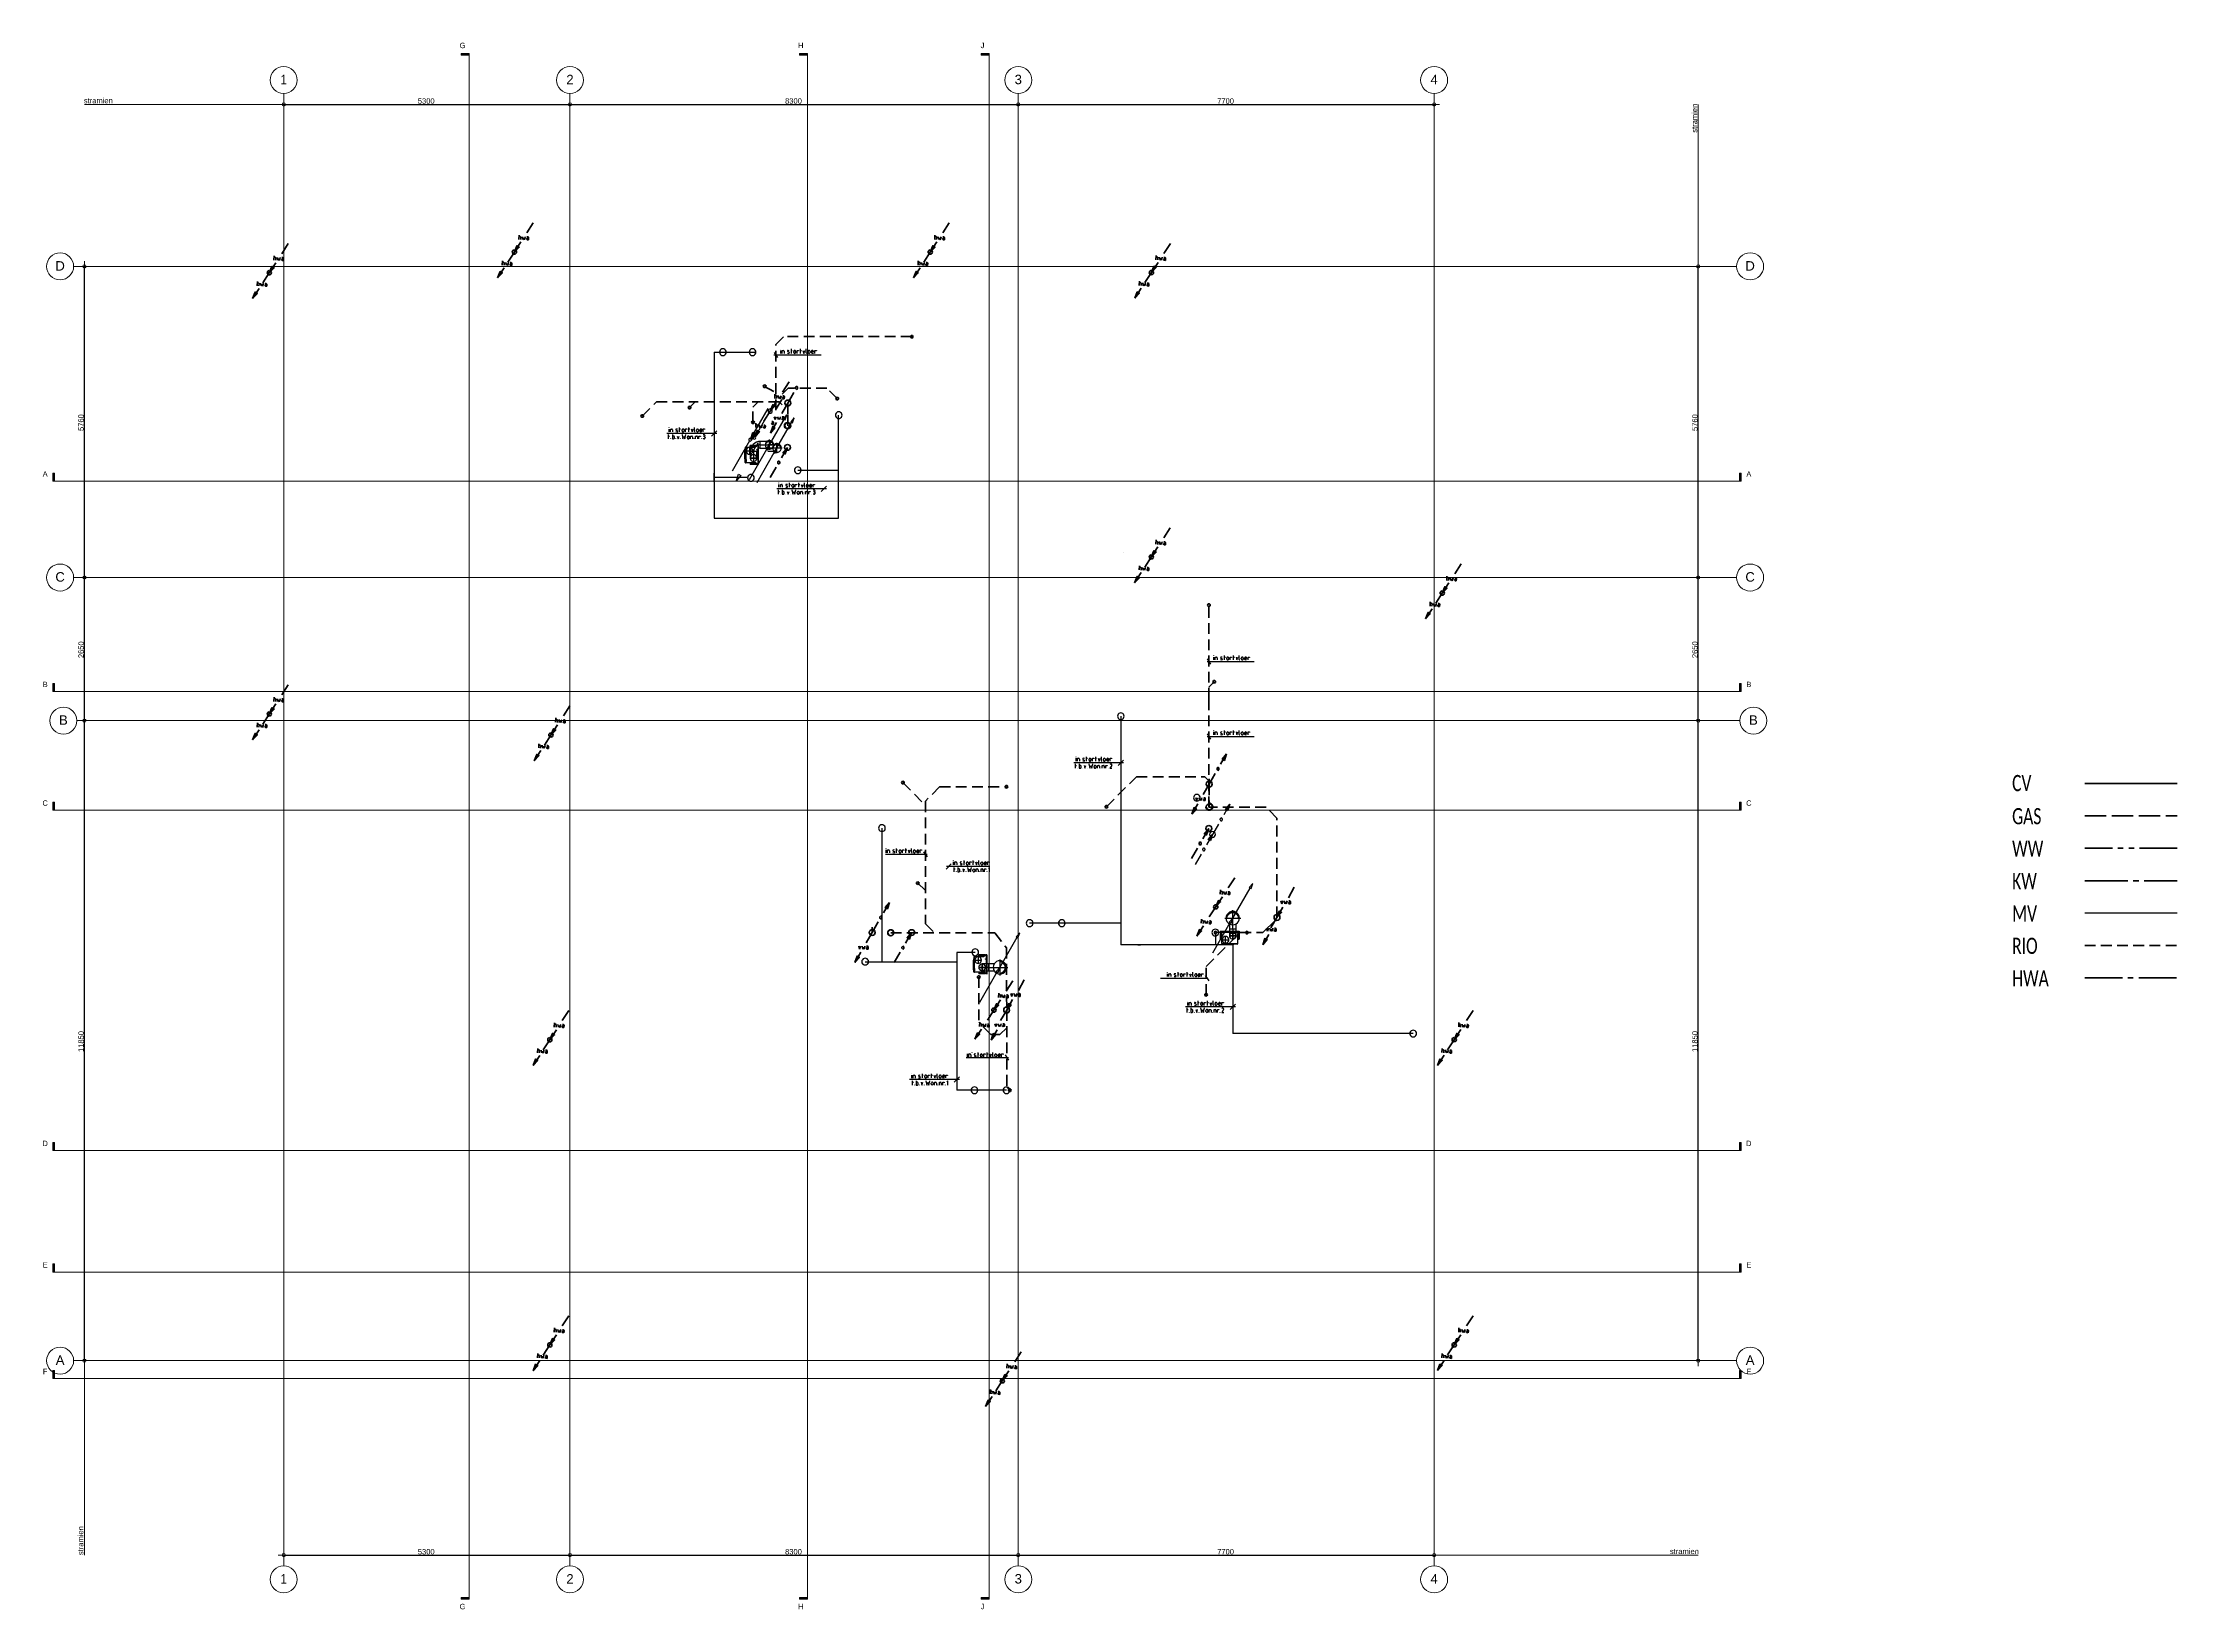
# Model space of a CAD drawing. Header units: metres. Extents: x -4.5 to 35.1, y -3.6 to 25.4.
import ezdxf

# ---------------------------------------------------------------- set-up
doc = ezdxf.new("R2010")
doc.units = ezdxf.units.M
doc.header["$PDMODE"] = 65
for name, pattern in [('ACAD_ISO14W100_S12', [0.9, 0.7, -0.1, 0, 0, 0, 0, 0, -0.1]), ('GETRENNT2_S6', [1.2, 0.7, -0.1, 0.1, -0.1, 0.1, -0.1]), ('STRICHLINIE2_S3', [0.5, 0.4, -0.1]), ('STRICHPUNKT2_S5', [1.1, 0.8, -0.1, 0.1, -0.1]), ('VERDECKT2_S2', [0.27, 0.2, -0.07])]:
    doc.linetypes.add(name, pattern=pattern)
for name, color, linetype, lineweight in [('Algemeen', 7, 'Continuous', 25), ('New_A Stramien', 7, 'Continuous', 13), ('Standard', 7, 'Continuous', 25)]:
    doc.layers.add(name, color=color, linetype=linetype, lineweight=lineweight)
doc.styles.add('ARIAL', font='ARIAL.TTF')
doc.styles.add('Calibri', font='Calibri')
doc.dimstyles.new('_DIMSTYLE_2', dxfattribs={"dimtxt": 0.1, "dimasz": 0.2, "dimexe": 0, "dimexo": 0, "dimgap": 0.05, "dimtad": 2, "dimdec": 0, "dimlfac": 1000, "dimrnd": 1, "dimdsep": 46, "dimtxsty": 'ARIAL', "dimblk1": 'ALL_ML_KREIS', "dimblk2": 'ALL_ML_KREIS', "dimsah": 1, "dimcen": 0, "dimclrd": 9, "dimclre": 9, "dimclrt": 9, "dimadec": 0, "dimazin": 0, "dimtfac": 1, "dimtdec": 0, "dimtix": 1, "dimtmove": 2, "dimatfit": 3, "dimfxl": 0, "dimtzin": 0, "dimlwd": 0, "dimlwe": 13, "dimarcsym": 0})
doc.dimstyles.new('_DIMSTYLE_3', dxfattribs={"dimtxt": 0.1, "dimasz": 0.2, "dimexe": 0, "dimexo": 0, "dimgap": 0.05, "dimtad": 2, "dimdec": 0, "dimlfac": 1000, "dimrnd": 1, "dimdsep": 46, "dimtxsty": 'ARIAL', "dimblk1": 'ALL_ML_KREIS', "dimblk2": 'ALL_ML_KREIS', "dimsah": 1, "dimcen": 0, "dimclrd": 9, "dimclre": 9, "dimclrt": 9, "dimadec": 0, "dimazin": 0, "dimtfac": 1, "dimtdec": 0, "dimtix": 1, "dimtmove": 2, "dimatfit": 3, "dimfxl": 0, "dimtzin": 0, "dimlwd": 0, "dimlwe": 13, "dimarcsym": 0})

# ---------------------------------------------------------------- blocks, each defined once
blk = doc.blocks.new('COMPLEXOBJECT_0')
at = {"layer": 'Standard', "color": 252, "linetype": 'Continuous', "lineweight": 13, "char_height": 0.175, "width": 0.26487, "attachment_point": 5, "style": 'ARIAL'}
for insert in [(-4.14, 21.27), (27.15, 21.27)]:
    blk.add_mtext('\\W0.99;D', dxfattribs=dict(at, insert=insert))
blk = doc.blocks.new('ALL_ML_KREIS')
at = {"color": 0, "linetype": 'ByBlock', "lineweight": -2}
for p, q in [((-1, 0), (0.5, 0)), ((0, -0.5), (0, 0.5))]:
    blk.add_line(p, q, dxfattribs=at)
blk.add_circle((0, 0), 0.15, dxfattribs=at)
blk = doc.blocks.new('*D5')
at = {"layer": 'DEFPOINTS', "color": 252, "linetype": 'Continuous', "lineweight": 13}
for p in [(0, 24.26), (0, 24.26), (5.3, 24.26)]:
    blk.add_point(p, dxfattribs=at)
at = {"layer": 'Standard', "color": 9, "linetype": 'Continuous', "lineweight": -2}
for p, q in [((0, 24.26), (0, 24.26)), ((5.3, 24.26), (5.3, 24.26))]:
    blk.add_line(p, q, dxfattribs=at)
at = {"layer": 'Standard', "color": 252, "linetype": 'Continuous', "lineweight": -2}
blk.add_line((0, 24.26), (5.3, 24.26), dxfattribs=at)
at = {"layer": 'Standard', "color": 9, "linetype": 'Continuous', "lineweight": 13, "xscale": 0.2, "yscale": 0.2, "zscale": 0.2, "rotation": 180}
blk.add_blockref('ALL_ML_KREIS', (0, 24.26), dxfattribs=at)
at = {"layer": 'Standard', "color": 9, "linetype": 'Continuous', "lineweight": 13, "xscale": 0.2, "yscale": 0.2, "zscale": 0.2}
blk.add_blockref('ALL_ML_KREIS', (5.3, 24.26), dxfattribs=at)
at = {"layer": 'Standard', "color": 9, "linetype": 'Continuous', "lineweight": 13, "insert": (2.638, 24.322), "char_height": 0.1, "width": 0.4, "attachment_point": 5, "style": 'ARIAL'}
blk.add_mtext('\\A1;{5300}', dxfattribs=at)
blk = doc.blocks.new('*D6')
at = {"layer": 'DEFPOINTS', "color": 252, "linetype": 'Continuous', "lineweight": 13}
for p in [(5.3, 24.26), (5.3, 24.26), (13.6, 24.26)]:
    blk.add_point(p, dxfattribs=at)
at = {"layer": 'Standard', "color": 9, "linetype": 'Continuous', "lineweight": -2}
for p, q in [((5.3, 24.26), (5.3, 24.26)), ((13.6, 24.26), (13.6, 24.26))]:
    blk.add_line(p, q, dxfattribs=at)
at = {"layer": 'Standard', "color": 252, "linetype": 'Continuous', "lineweight": -2}
blk.add_line((5.3, 24.26), (13.6, 24.26), dxfattribs=at)
at = {"layer": 'Standard', "color": 9, "linetype": 'Continuous', "lineweight": 13, "xscale": 0.2, "yscale": 0.2, "zscale": 0.2, "rotation": 180}
blk.add_blockref('ALL_ML_KREIS', (5.3, 24.26), dxfattribs=at)
at = {"layer": 'Standard', "color": 9, "linetype": 'Continuous', "lineweight": 13, "xscale": 0.2, "yscale": 0.2, "zscale": 0.2}
blk.add_blockref('ALL_ML_KREIS', (13.6, 24.26), dxfattribs=at)
at = {"layer": 'Standard', "color": 9, "linetype": 'Continuous', "lineweight": 13, "insert": (9.438, 24.322), "char_height": 0.1, "width": 0.4, "attachment_point": 5, "style": 'ARIAL'}
blk.add_mtext('\\A1;{8300}', dxfattribs=at)
blk = doc.blocks.new('*D7')
at = {"layer": 'DEFPOINTS', "color": 252, "linetype": 'Continuous', "lineweight": 13}
for p in [(13.6, 24.26), (13.6, 24.26), (21.3, 24.26)]:
    blk.add_point(p, dxfattribs=at)
at = {"layer": 'Standard', "color": 9, "linetype": 'Continuous', "lineweight": -2}
for p, q in [((13.6, 24.26), (13.6, 24.26)), ((21.3, 24.26), (21.3, 24.26))]:
    blk.add_line(p, q, dxfattribs=at)
at = {"layer": 'Standard', "color": 252, "linetype": 'Continuous', "lineweight": -2}
blk.add_line((13.6, 24.26), (21.3, 24.26), dxfattribs=at)
at = {"layer": 'Standard', "color": 9, "linetype": 'Continuous', "lineweight": 13, "xscale": 0.2, "yscale": 0.2, "zscale": 0.2, "rotation": 180}
blk.add_blockref('ALL_ML_KREIS', (13.6, 24.26), dxfattribs=at)
at = {"layer": 'Standard', "color": 9, "linetype": 'Continuous', "lineweight": 13, "xscale": 0.2, "yscale": 0.2, "zscale": 0.2}
blk.add_blockref('ALL_ML_KREIS', (21.3, 24.26), dxfattribs=at)
at = {"layer": 'Standard', "color": 9, "linetype": 'Continuous', "lineweight": 13, "insert": (17.438, 24.322), "char_height": 0.1, "width": 0.4, "attachment_point": 5, "style": 'ARIAL'}
blk.add_mtext('\\A1;{7700}', dxfattribs=at)
blk = doc.blocks.new('*D8')
at = {"layer": 'DEFPOINTS', "color": 252, "linetype": 'Continuous', "lineweight": 13}
for p in [(-3.69, 21.26), (-3.69, 15.5), (-3.69, 15.5)]:
    blk.add_point(p, dxfattribs=at)
at = {"layer": 'Standard', "color": 9, "linetype": 'Continuous', "lineweight": -2}
for p, q in [((-3.69, 21.26), (-3.69, 21.26)), ((-3.69, 15.5), (-3.69, 15.5))]:
    blk.add_line(p, q, dxfattribs=at)
at = {"layer": 'Standard', "color": 252, "linetype": 'Continuous', "lineweight": -2}
blk.add_line((-3.69, 15.5), (-3.69, 21.26), dxfattribs=at)
at = {"layer": 'Standard', "color": 9, "linetype": 'Continuous', "lineweight": 13, "xscale": 0.2, "yscale": 0.2, "zscale": 0.2}
for p, rotation in [((-3.69, 21.26), 90), ((-3.69, 15.5), -90.00000000000001)]:
    blk.add_blockref('ALL_ML_KREIS', p, dxfattribs=dict(at, rotation=rotation))
at = {"layer": 'Standard', "color": 9, "linetype": 'Continuous', "lineweight": 13, "insert": (-3.752, 18.368), "char_height": 0.1, "width": 0.4, "attachment_point": 5, "rotation": 90, "style": 'ARIAL'}
blk.add_mtext('\\A1;{5760}', dxfattribs=at)
blk = doc.blocks.new('*D9')
at = {"layer": 'DEFPOINTS', "color": 252, "linetype": 'Continuous', "lineweight": 13}
for p in [(26.19, 21.26), (26.19, 15.5), (26.19, 15.5)]:
    blk.add_point(p, dxfattribs=at)
at = {"layer": 'Standard', "color": 9, "linetype": 'Continuous', "lineweight": -2}
for p, q in [((26.19, 21.26), (26.19, 21.26)), ((26.19, 15.5), (26.19, 15.5))]:
    blk.add_line(p, q, dxfattribs=at)
at = {"layer": 'Standard', "color": 252, "linetype": 'Continuous', "lineweight": -2}
blk.add_line((26.19, 15.5), (26.19, 21.26), dxfattribs=at)
at = {"layer": 'Standard', "color": 9, "linetype": 'Continuous', "lineweight": 13, "xscale": 0.2, "yscale": 0.2, "zscale": 0.2}
for p, rotation in [((26.19, 21.26), 90), ((26.19, 15.5), -90.00000000000001)]:
    blk.add_blockref('ALL_ML_KREIS', p, dxfattribs=dict(at, rotation=rotation))
at = {"layer": 'Standard', "color": 9, "linetype": 'Continuous', "lineweight": 13, "insert": (26.128, 18.368), "char_height": 0.1, "width": 0.4, "attachment_point": 5, "rotation": 90, "style": 'ARIAL'}
blk.add_mtext('\\A1;{5760}', dxfattribs=at)
blk = doc.blocks.new('NSY101')
at = {"color": 0, "linetype": 'ByBlock', "lineweight": -2}
blk.add_circle((0, 0), 0.05, dxfattribs=at)
blk = doc.blocks.new('COMPLEXOBJECT_1')
at = {"layer": 'Standard', "color": 252, "linetype": 'Continuous', "lineweight": 13, "char_height": 0.175, "width": 0.21605, "attachment_point": 5, "style": 'ARIAL'}
for insert in [(0, 24.72), (0, -3.04)]:
    blk.add_mtext('\\W0.90;1', dxfattribs=dict(at, insert=insert))
blk = doc.blocks.new('*D11')
at = {"layer": 'DEFPOINTS', "color": 252, "linetype": 'Continuous', "lineweight": 13}
for p in [(0, -2.6), (0, -2.6), (5.3, -2.6)]:
    blk.add_point(p, dxfattribs=at)
at = {"layer": 'Standard', "color": 9, "linetype": 'Continuous', "lineweight": -2}
for p, q in [((0, -2.6), (0, -2.6)), ((5.3, -2.6), (5.3, -2.6))]:
    blk.add_line(p, q, dxfattribs=at)
at = {"layer": 'Standard', "color": 252, "linetype": 'Continuous', "lineweight": -2}
blk.add_line((0, -2.6), (5.3, -2.6), dxfattribs=at)
at = {"layer": 'Standard', "color": 9, "linetype": 'Continuous', "lineweight": 13, "xscale": 0.2, "yscale": 0.2, "zscale": 0.2, "rotation": 180}
blk.add_blockref('ALL_ML_KREIS', (0, -2.6), dxfattribs=at)
at = {"layer": 'Standard', "color": 9, "linetype": 'Continuous', "lineweight": 13, "xscale": 0.2, "yscale": 0.2, "zscale": 0.2}
blk.add_blockref('ALL_ML_KREIS', (5.3, -2.6), dxfattribs=at)
at = {"layer": 'Standard', "color": 9, "linetype": 'Continuous', "lineweight": 13, "insert": (2.638, -2.538), "char_height": 0.1, "width": 0.4, "attachment_point": 5, "style": 'ARIAL'}
blk.add_mtext('\\A1;{5300}', dxfattribs=at)
blk = doc.blocks.new('*D12')
at = {"layer": 'DEFPOINTS', "color": 252, "linetype": 'Continuous', "lineweight": 13}
for p in [(0, 24.26), (0, 24.26), (5.3, 24.26)]:
    blk.add_point(p, dxfattribs=at)
at = {"layer": 'Standard', "color": 9, "linetype": 'Continuous', "lineweight": -2}
for p, q in [((0, 24.26), (0, 24.26)), ((5.3, 24.26), (5.3, 24.26))]:
    blk.add_line(p, q, dxfattribs=at)
at = {"layer": 'Standard', "color": 252, "linetype": 'Continuous', "lineweight": -2}
blk.add_line((0, 24.26), (5.3, 24.26), dxfattribs=at)
at = {"layer": 'Standard', "color": 9, "linetype": 'Continuous', "lineweight": 13, "xscale": 0.2, "yscale": 0.2, "zscale": 0.2, "rotation": 180}
blk.add_blockref('ALL_ML_KREIS', (0, 24.26), dxfattribs=at)
at = {"layer": 'Standard', "color": 9, "linetype": 'Continuous', "lineweight": 13, "xscale": 0.2, "yscale": 0.2, "zscale": 0.2}
blk.add_blockref('ALL_ML_KREIS', (5.3, 24.26), dxfattribs=at)
at = {"layer": 'Standard', "color": 9, "linetype": 'Continuous', "lineweight": 13, "insert": (2.638, 24.322), "char_height": 0.1, "width": 0.4, "attachment_point": 5, "style": 'ARIAL'}
blk.add_mtext('\\A1;{5300}', dxfattribs=at)
blk = doc.blocks.new('*D13')
at = {"layer": 'DEFPOINTS', "color": 252, "linetype": 'Continuous', "lineweight": 13}
for p in [(-3.69, 12.85), (-3.69, 1), (-3.69, 1)]:
    blk.add_point(p, dxfattribs=at)
at = {"layer": 'Standard', "color": 9, "linetype": 'Continuous', "lineweight": -2}
for p, q in [((-3.69, 12.85), (-3.69, 12.85)), ((-3.69, 1), (-3.69, 1))]:
    blk.add_line(p, q, dxfattribs=at)
at = {"layer": 'Standard', "color": 252, "linetype": 'Continuous', "lineweight": -2}
blk.add_line((-3.69, 1), (-3.69, 12.85), dxfattribs=at)
at = {"layer": 'Standard', "color": 9, "linetype": 'Continuous', "lineweight": 13, "xscale": 0.2, "yscale": 0.2, "zscale": 0.2}
for p, rotation in [((-3.69, 12.85), 90), ((-3.69, 1), -90.00000000000001)]:
    blk.add_blockref('ALL_ML_KREIS', p, dxfattribs=dict(at, rotation=rotation))
at = {"layer": 'Standard', "color": 9, "linetype": 'Continuous', "lineweight": 13, "insert": (-3.752, 6.909), "char_height": 0.1, "width": 0.5, "attachment_point": 5, "rotation": 90, "style": 'ARIAL'}
blk.add_mtext('\\A1;{11850}', dxfattribs=at)
blk = doc.blocks.new('*D14')
at = {"layer": 'DEFPOINTS', "color": 252, "linetype": 'Continuous', "lineweight": 13}
for p in [(-3.69, 15.5), (-3.69, 12.85), (-3.69, 12.85)]:
    blk.add_point(p, dxfattribs=at)
at = {"layer": 'Standard', "color": 9, "linetype": 'Continuous', "lineweight": -2}
for p, q in [((-3.69, 15.5), (-3.69, 15.5)), ((-3.69, 12.85), (-3.69, 12.85))]:
    blk.add_line(p, q, dxfattribs=at)
at = {"layer": 'Standard', "color": 252, "linetype": 'Continuous', "lineweight": -2}
blk.add_line((-3.69, 12.85), (-3.69, 15.5), dxfattribs=at)
at = {"layer": 'Standard', "color": 9, "linetype": 'Continuous', "lineweight": 13, "xscale": 0.2, "yscale": 0.2, "zscale": 0.2}
for p, rotation in [((-3.69, 15.5), 90), ((-3.69, 12.85), -90.00000000000001)]:
    blk.add_blockref('ALL_ML_KREIS', p, dxfattribs=dict(at, rotation=rotation))
at = {"layer": 'Standard', "color": 9, "linetype": 'Continuous', "lineweight": 13, "insert": (-3.752, 14.163), "char_height": 0.1, "width": 0.4, "attachment_point": 5, "rotation": 90, "style": 'ARIAL'}
blk.add_mtext('\\A1;{2650}', dxfattribs=at)
blk = doc.blocks.new('*D15')
at = {"layer": 'DEFPOINTS', "color": 252, "linetype": 'Continuous', "lineweight": 13}
for p in [(-3.69, 21.26), (-3.69, 15.5), (-3.69, 15.5)]:
    blk.add_point(p, dxfattribs=at)
at = {"layer": 'Standard', "color": 9, "linetype": 'Continuous', "lineweight": -2}
for p, q in [((-3.69, 21.26), (-3.69, 21.26)), ((-3.69, 15.5), (-3.69, 15.5))]:
    blk.add_line(p, q, dxfattribs=at)
at = {"layer": 'Standard', "color": 252, "linetype": 'Continuous', "lineweight": -2}
blk.add_line((-3.69, 15.5), (-3.69, 21.26), dxfattribs=at)
at = {"layer": 'Standard', "color": 9, "linetype": 'Continuous', "lineweight": 13, "xscale": 0.2, "yscale": 0.2, "zscale": 0.2}
for p, rotation in [((-3.69, 21.26), 90), ((-3.69, 15.5), -90.00000000000001)]:
    blk.add_blockref('ALL_ML_KREIS', p, dxfattribs=dict(at, rotation=rotation))
at = {"layer": 'Standard', "color": 9, "linetype": 'Continuous', "lineweight": 13, "insert": (-3.752, 18.368), "char_height": 0.1, "width": 0.4, "attachment_point": 5, "rotation": 90, "style": 'ARIAL'}
blk.add_mtext('\\A1;{5760}', dxfattribs=at)
blk = doc.blocks.new('*D16')
at = {"layer": 'DEFPOINTS', "color": 252, "linetype": 'Continuous', "lineweight": 13}
for p in [(0, -2.6), (0, -2.6), (5.3, -2.6)]:
    blk.add_point(p, dxfattribs=at)
at = {"layer": 'Standard', "color": 9, "linetype": 'Continuous', "lineweight": -2}
for p, q in [((0, -2.6), (0, -2.6)), ((5.3, -2.6), (5.3, -2.6))]:
    blk.add_line(p, q, dxfattribs=at)
at = {"layer": 'Standard', "color": 252, "linetype": 'Continuous', "lineweight": -2}
blk.add_line((0, -2.6), (5.3, -2.6), dxfattribs=at)
at = {"layer": 'Standard', "color": 9, "linetype": 'Continuous', "lineweight": 13, "xscale": 0.2, "yscale": 0.2, "zscale": 0.2, "rotation": 180}
blk.add_blockref('ALL_ML_KREIS', (0, -2.6), dxfattribs=at)
at = {"layer": 'Standard', "color": 9, "linetype": 'Continuous', "lineweight": 13, "xscale": 0.2, "yscale": 0.2, "zscale": 0.2}
blk.add_blockref('ALL_ML_KREIS', (5.3, -2.6), dxfattribs=at)
at = {"layer": 'Standard', "color": 9, "linetype": 'Continuous', "lineweight": 13, "insert": (2.638, -2.538), "char_height": 0.1, "width": 0.4, "attachment_point": 5, "style": 'ARIAL'}
blk.add_mtext('\\A1;{5300}', dxfattribs=at)
blk = doc.blocks.new('*D17')
at = {"layer": 'DEFPOINTS', "color": 252, "linetype": 'Continuous', "lineweight": 13}
for p in [(5.3, -2.6), (5.3, -2.6), (13.6, -2.6)]:
    blk.add_point(p, dxfattribs=at)
at = {"layer": 'Standard', "color": 9, "linetype": 'Continuous', "lineweight": -2}
for p, q in [((5.3, -2.6), (5.3, -2.6)), ((13.6, -2.6), (13.6, -2.6))]:
    blk.add_line(p, q, dxfattribs=at)
at = {"layer": 'Standard', "color": 252, "linetype": 'Continuous', "lineweight": -2}
blk.add_line((5.3, -2.6), (13.6, -2.6), dxfattribs=at)
at = {"layer": 'Standard', "color": 9, "linetype": 'Continuous', "lineweight": 13, "xscale": 0.2, "yscale": 0.2, "zscale": 0.2, "rotation": 180}
blk.add_blockref('ALL_ML_KREIS', (5.3, -2.6), dxfattribs=at)
at = {"layer": 'Standard', "color": 9, "linetype": 'Continuous', "lineweight": 13, "xscale": 0.2, "yscale": 0.2, "zscale": 0.2}
blk.add_blockref('ALL_ML_KREIS', (13.6, -2.6), dxfattribs=at)
at = {"layer": 'Standard', "color": 9, "linetype": 'Continuous', "lineweight": 13, "insert": (9.438, -2.538), "char_height": 0.1, "width": 0.4, "attachment_point": 5, "style": 'ARIAL'}
blk.add_mtext('\\A1;{8300}', dxfattribs=at)
blk = doc.blocks.new('*D18')
at = {"layer": 'DEFPOINTS', "color": 252, "linetype": 'Continuous', "lineweight": 13}
for p in [(13.6, -2.6), (13.6, -2.6), (21.3, -2.6)]:
    blk.add_point(p, dxfattribs=at)
at = {"layer": 'Standard', "color": 9, "linetype": 'Continuous', "lineweight": -2}
for p, q in [((13.6, -2.6), (13.6, -2.6)), ((21.3, -2.6), (21.3, -2.6))]:
    blk.add_line(p, q, dxfattribs=at)
at = {"layer": 'Standard', "color": 252, "linetype": 'Continuous', "lineweight": -2}
blk.add_line((13.6, -2.6), (21.3, -2.6), dxfattribs=at)
at = {"layer": 'Standard', "color": 9, "linetype": 'Continuous', "lineweight": 13, "xscale": 0.2, "yscale": 0.2, "zscale": 0.2, "rotation": 180}
blk.add_blockref('ALL_ML_KREIS', (13.6, -2.6), dxfattribs=at)
at = {"layer": 'Standard', "color": 9, "linetype": 'Continuous', "lineweight": 13, "xscale": 0.2, "yscale": 0.2, "zscale": 0.2}
blk.add_blockref('ALL_ML_KREIS', (21.3, -2.6), dxfattribs=at)
at = {"layer": 'Standard', "color": 9, "linetype": 'Continuous', "lineweight": 13, "insert": (17.438, -2.538), "char_height": 0.1, "width": 0.4, "attachment_point": 5, "style": 'ARIAL'}
blk.add_mtext('\\A1;{7700}', dxfattribs=at)
blk = doc.blocks.new('*D19')
at = {"layer": 'DEFPOINTS', "color": 252, "linetype": 'Continuous', "lineweight": 13}
for p in [(26.19, 12.85), (26.19, 1), (26.19, 1)]:
    blk.add_point(p, dxfattribs=at)
at = {"layer": 'Standard', "color": 9, "linetype": 'Continuous', "lineweight": -2}
for p, q in [((26.19, 12.85), (26.19, 12.85)), ((26.19, 1), (26.19, 1))]:
    blk.add_line(p, q, dxfattribs=at)
at = {"layer": 'Standard', "color": 252, "linetype": 'Continuous', "lineweight": -2}
blk.add_line((26.19, 1), (26.19, 12.85), dxfattribs=at)
at = {"layer": 'Standard', "color": 9, "linetype": 'Continuous', "lineweight": 13, "xscale": 0.2, "yscale": 0.2, "zscale": 0.2}
for p, rotation in [((26.19, 12.85), 90), ((26.19, 1), -90.00000000000001)]:
    blk.add_blockref('ALL_ML_KREIS', p, dxfattribs=dict(at, rotation=rotation))
at = {"layer": 'Standard', "color": 9, "linetype": 'Continuous', "lineweight": 13, "insert": (26.128, 6.909), "char_height": 0.1, "width": 0.5, "attachment_point": 5, "rotation": 90, "style": 'ARIAL'}
blk.add_mtext('\\A1;{11850}', dxfattribs=at)
blk = doc.blocks.new('*D20')
at = {"layer": 'DEFPOINTS', "color": 252, "linetype": 'Continuous', "lineweight": 13}
for p in [(26.19, 15.5), (26.19, 12.85), (26.19, 12.85)]:
    blk.add_point(p, dxfattribs=at)
at = {"layer": 'Standard', "color": 9, "linetype": 'Continuous', "lineweight": -2}
for p, q in [((26.19, 15.5), (26.19, 15.5)), ((26.19, 12.85), (26.19, 12.85))]:
    blk.add_line(p, q, dxfattribs=at)
at = {"layer": 'Standard', "color": 252, "linetype": 'Continuous', "lineweight": -2}
blk.add_line((26.19, 12.85), (26.19, 15.5), dxfattribs=at)
at = {"layer": 'Standard', "color": 9, "linetype": 'Continuous', "lineweight": 13, "xscale": 0.2, "yscale": 0.2, "zscale": 0.2}
for p, rotation in [((26.19, 15.5), 90), ((26.19, 12.85), -90.00000000000001)]:
    blk.add_blockref('ALL_ML_KREIS', p, dxfattribs=dict(at, rotation=rotation))
at = {"layer": 'Standard', "color": 9, "linetype": 'Continuous', "lineweight": 13, "insert": (26.128, 14.163), "char_height": 0.1, "width": 0.4, "attachment_point": 5, "rotation": 90, "style": 'ARIAL'}
blk.add_mtext('\\A1;{2650}', dxfattribs=at)
blk = doc.blocks.new('*D21')
at = {"layer": 'DEFPOINTS', "color": 252, "linetype": 'Continuous', "lineweight": 13}
for p in [(26.19, 21.26), (26.19, 15.5), (26.19, 15.5)]:
    blk.add_point(p, dxfattribs=at)
at = {"layer": 'Standard', "color": 9, "linetype": 'Continuous', "lineweight": -2}
for p, q in [((26.19, 21.26), (26.19, 21.26)), ((26.19, 15.5), (26.19, 15.5))]:
    blk.add_line(p, q, dxfattribs=at)
at = {"layer": 'Standard', "color": 252, "linetype": 'Continuous', "lineweight": -2}
blk.add_line((26.19, 15.5), (26.19, 21.26), dxfattribs=at)
at = {"layer": 'Standard', "color": 9, "linetype": 'Continuous', "lineweight": 13, "xscale": 0.2, "yscale": 0.2, "zscale": 0.2}
for p, rotation in [((26.19, 21.26), 90), ((26.19, 15.5), -90.00000000000001)]:
    blk.add_blockref('ALL_ML_KREIS', p, dxfattribs=dict(at, rotation=rotation))
at = {"layer": 'Standard', "color": 9, "linetype": 'Continuous', "lineweight": 13, "insert": (26.128, 18.368), "char_height": 0.1, "width": 0.4, "attachment_point": 5, "rotation": 90, "style": 'ARIAL'}
blk.add_mtext('\\A1;{5760}', dxfattribs=at)
blk = doc.blocks.new('COMPLEXOBJECT_2')
at = {"layer": 'Standard', "color": 252, "linetype": 'Continuous', "lineweight": 13, "char_height": 0.175, "width": 0.22374, "attachment_point": 5, "style": 'ARIAL'}
for insert in [(5.3, 24.72), (5.3, -3.04)]:
    blk.add_mtext('\\W0.99;2', dxfattribs=dict(at, insert=insert))
blk = doc.blocks.new('COMPLEXOBJECT_3')
at = {"layer": 'Standard', "color": 252, "linetype": 'Continuous', "lineweight": 13, "char_height": 0.175, "width": 0.22374, "attachment_point": 5, "style": 'ARIAL'}
for insert in [(13.6, 24.72), (13.6, -3.04)]:
    blk.add_mtext('\\W0.99;3', dxfattribs=dict(at, insert=insert))
blk = doc.blocks.new('COMPLEXOBJECT_4')
at = {"layer": 'Standard', "color": 252, "linetype": 'Continuous', "lineweight": 13, "char_height": 0.175, "width": 0.22374, "attachment_point": 5, "style": 'ARIAL'}
for insert in [(21.3, 24.72), (21.3, -3.04)]:
    blk.add_mtext('\\W0.99;4', dxfattribs=dict(at, insert=insert))
blk = doc.blocks.new('COMPLEXOBJECT_5')
at = {"layer": 'Standard', "color": 252, "linetype": 'Continuous', "lineweight": 13, "char_height": 0.175, "width": 0.26487, "attachment_point": 5, "style": 'ARIAL'}
for insert in [(-4.14, 15.51), (27.15, 15.51)]:
    blk.add_mtext('\\W0.99;C', dxfattribs=dict(at, insert=insert))
blk = doc.blocks.new('COMPLEXOBJECT_6')
at = {"layer": 'Standard', "color": 252, "linetype": 'Continuous', "lineweight": 13, "char_height": 0.175, "width": 0.24966, "attachment_point": 5, "style": 'ARIAL'}
for insert in [(-4.079, 12.86), (27.211, 12.86)]:
    blk.add_mtext('\\W0.99;B', dxfattribs=dict(at, insert=insert))
blk = doc.blocks.new('COMPLEXOBJECT_7')
at = {"layer": 'Standard', "color": 252, "linetype": 'Continuous', "lineweight": 13, "char_height": 0.175, "width": 0.24966, "attachment_point": 5, "style": 'ARIAL'}
for insert in [(-4.14, 1.01), (27.15, 1.01)]:
    blk.add_mtext('\\W0.99;A', dxfattribs=dict(at, insert=insert))

msp = doc.modelspace()

# ---------------------------------------------------------------- hatches: boundary and pattern name
at = {"layer": 'Standard', "linetype": 'Continuous', "lineweight": 13}
for points in [[(3.4354, 25.1991), (3.2854, 25.1991), (3.2854, 25.1691), (3.4354, 25.1691)], [(3.4354, 25.1991), (3.2854, 25.1991), (3.2854, 25.1691), (3.4354, 25.1691)], [(9.6986, 25.1991), (9.5486, 25.1991), (9.5486, 25.1691), (9.6986, 25.1691)], [(13.0633, 25.1991), (12.9133, 25.1991), (12.9133, 25.1691), (13.0633, 25.1691)], [(-4.2721, 17.284), (-4.2421, 17.284), (-4.2421, 17.434), (-4.2721, 17.434)], [(-4.2721, 17.284), (-4.2421, 17.284), (-4.2421, 17.434), (-4.2721, 17.434)], [(26.9817, 17.284), (26.9817, 17.434), (26.9517, 17.434), (26.9517, 17.284)], [(26.9817, 17.284), (26.9817, 17.434), (26.9517, 17.434), (26.9517, 17.284)], [(-4.2721, 13.3895), (-4.2421, 13.3895), (-4.2421, 13.5395), (-4.2721, 13.5395)], [(26.9817, 13.3895), (26.9817, 13.5395), (26.9517, 13.5395), (26.9517, 13.3895)], [(-4.2721, 11.1917), (-4.2421, 11.1917), (-4.2421, 11.3417), (-4.2721, 11.3417)], [(26.9817, 11.1917), (26.9817, 11.3417), (26.9517, 11.3417), (26.9517, 11.1917)], [(-4.2721, 4.8908), (-4.2421, 4.8908), (-4.2421, 5.0408), (-4.2721, 5.0408)], [(26.9817, 4.8908), (26.9817, 5.0408), (26.9517, 5.0408), (26.9517, 4.8908)], [(-4.2721, 2.6413), (-4.2421, 2.6413), (-4.2421, 2.7913), (-4.2721, 2.7913)], [(26.9817, 2.6413), (26.9817, 2.7913), (26.9517, 2.7913), (26.9517, 2.6413)], [(-4.2721, 0.6673), (-4.2421, 0.6673), (-4.2421, 0.8173), (-4.2721, 0.8173)], [(26.9817, 0.6673), (26.9817, 0.8173), (26.9517, 0.8173), (26.9517, 0.6673)], [(3.4354, -3.4138), (3.4354, -3.3838), (3.2854, -3.3838), (3.2854, -3.4138)], [(3.4354, -3.4138), (3.4354, -3.3838), (3.2854, -3.3838), (3.2854, -3.4138)], [(9.6986, -3.4138), (9.6986, -3.3838), (9.5486, -3.3838), (9.5486, -3.4138)], [(13.0633, -3.4138), (13.0633, -3.3838), (12.9133, -3.3838), (12.9133, -3.4138)]]:
    msp.add_hatch(color=0, dxfattribs=at).paths.add_polyline_path(points)

# ---------------------------------------------------------------- linework, layer by layer
at = {"layer": 'New_A Stramien', "color": 252, "linetype": 'Continuous', "lineweight": 13}
for p, q in [((0, 23.46), (0, 24.46)), ((0, 23.46), (0, 24.46)), ((5.3, 23.46), (5.3, 24.46)), ((13.6, 23.46), (13.6, 24.46)), ((21.3, 23.4554), (21.3, 24.46)), ((0, -1.8), (0, 23.46)), ((0, -1.8), (0, 23.46)), ((0, -1.8), (0, 23.46)), ((5.3, -1.8), (5.3, 23.46)), ((5.3, -1.8), (5.3, 23.46)), ((13.6, -1.8), (13.6, 23.46)), ((13.6, -1.8), (13.6, 23.46)), ((21.3, -1.7955), (21.3, 23.4554)), ((21.3, -1.7955), (21.3, 23.4554)), ((-2.89, 21.26), (-3.89, 21.26)), ((-2.89, 21.26), (-3.89, 21.26)), ((-2.89, 21.26), (25.9, 21.26)), ((-2.89, 21.26), (25.9, 21.26)), ((-2.89, 21.26), (25.9, 21.26)), ((25.9, 21.26), (26.9, 21.26)), ((25.9, 21.26), (26.9, 21.26)), ((-2.89, 15.5), (-3.89, 15.5)), ((-2.89, 15.5), (25.9, 15.5)), ((-2.89, 15.5), (25.9, 15.5)), ((25.9, 15.5), (26.9, 15.5)), ((-2.8287, 12.85), (-3.8287, 12.85)), ((-2.8287, 12.85), (25.9613, 12.85)), ((-2.8287, 12.85), (25.9613, 12.85)), ((25.9613, 12.85), (26.9613, 12.85)), ((-2.89, 1), (-3.89, 1)), ((-2.89, 1), (25.9, 1)), ((-2.89, 1), (25.9, 1)), ((25.9, 1), (26.9, 1)), ((0, -1.8), (0, -2.8)), ((0, -1.8), (0, -2.8)), ((5.3, -1.8), (5.3, -2.8)), ((13.6, -1.8), (13.6, -2.8)), ((21.3, -1.7955), (21.3, -2.8))]:
    msp.add_line(p, q, dxfattribs=at)
for centre, start, end in [((0, 24.71), 90, 270), ((0, 24.71), 90, 270), ((0, 24.71), 270, 90), ((0, 24.71), 270, 90), ((5.3, 24.71), 90, 270), ((5.3, 24.71), 270, 90), ((13.6, 24.71), 90, 270), ((13.6, 24.71), 270, 90), ((21.3, 24.71), 90, 270), ((21.3, 24.71), 270, 90), ((-4.14, 21.26), 0, 180), ((-4.14, 21.26), 0, 180), ((27.15, 21.26), 0, 180), ((27.15, 21.26), 0, 180), ((-4.14, 21.26), 180, 0), ((-4.14, 21.26), 180, 0), ((27.15, 21.26), 180, 0), ((27.15, 21.26), 180, 0), ((-4.14, 15.5), 0, 180), ((-4.14, 15.5), 180, 0), ((27.15, 15.5), 0, 180), ((27.15, 15.5), 180, 0), ((-4.0787, 12.85), 0, 180), ((27.2113, 12.85), 0, 180), ((-4.0787, 12.85), 180, 0), ((27.2113, 12.85), 180, 0), ((-4.14, 1), 0, 180), ((27.15, 1), 0, 180), ((-4.14, 1), 180, 0), ((27.15, 1), 180, 0), ((0, -3.05), 90, 270), ((0, -3.05), 90, 270), ((0, -3.05), 270, 90), ((0, -3.05), 270, 90), ((5.3, -3.05), 90, 270), ((5.3, -3.05), 270, 90), ((13.6, -3.05), 90, 270), ((13.6, -3.05), 270, 90), ((21.3, -3.05), 90, 270), ((21.3, -3.05), 270, 90)]:
    msp.add_arc(centre, 0.25, start, end, dxfattribs=at)
at = {"layer": 'Standard', "color": 252, "linetype": 'Continuous', "lineweight": 13}
for p, q in [((3.2854, 25.1991), (3.4354, 25.1991)), ((3.2854, 25.1691), (3.2854, 25.1991)), ((3.2854, 25.1991), (3.4354, 25.1991)), ((3.2854, 25.1691), (3.2854, 25.1991)), ((3.4354, 25.1691), (3.2854, 25.1691)), ((3.4354, 25.1691), (3.2854, 25.1691)), ((3.4354, 25.1991), (3.4354, 25.1691)), ((3.4354, 25.1991), (3.4354, 24.6891)), ((3.4354, 25.1991), (3.4354, 25.1691)), ((3.4354, 25.1991), (3.4354, 24.6891)), ((3.4354, -3.2638), (3.4354, 25.0491)), ((3.4354, -3.2638), (3.4354, 25.0491)), ((3.4354, -3.2638), (3.4354, 25.0491)), ((9.5486, 25.1991), (9.6986, 25.1991)), ((9.5486, 25.1691), (9.5486, 25.1991)), ((9.6986, 25.1691), (9.5486, 25.1691)), ((9.6986, 25.1991), (9.6986, 25.1691)), ((9.6986, 25.1991), (9.6986, 24.6891)), ((9.6986, -3.2638), (9.6986, 25.0491)), ((9.6986, -3.2638), (9.6986, 25.0491)), ((12.9133, 25.1991), (13.0633, 25.1991)), ((12.9133, 25.1691), (12.9133, 25.1991)), ((13.0633, 25.1691), (12.9133, 25.1691)), ((13.0633, 25.1991), (13.0633, 25.1691)), ((13.0633, 25.1991), (13.0633, 24.6891)), ((13.0633, -3.2638), (13.0633, 25.0491)), ((13.0633, -3.2638), (13.0633, 25.0491)), ((0, 24.26), (-3.69, 24.26)), ((0, 24.26), (-3.69, 24.26)), ((26.19, 21.26), (26.19, 24.26)), ((26.19, 21.26), (26.19, 24.26)), ((-4.2421, 17.434), (-4.2721, 17.434)), ((-4.2721, 17.434), (-4.2721, 17.284)), ((-4.2421, 17.434), (-4.2721, 17.434)), ((-4.2721, 17.434), (-4.2721, 17.284)), ((-4.2421, 17.284), (-4.2421, 17.434)), ((-4.2421, 17.284), (-4.2421, 17.434)), ((26.9517, 17.434), (26.9817, 17.434)), ((26.9517, 17.284), (26.9517, 17.434)), ((26.9517, 17.434), (26.9817, 17.434)), ((26.9517, 17.284), (26.9517, 17.434)), ((26.9817, 17.434), (26.9817, 17.284)), ((26.9817, 17.434), (26.9817, 17.284)), ((-4.2721, 17.284), (-4.2421, 17.284)), ((-4.2721, 17.284), (-3.7621, 17.284)), ((-4.2721, 17.284), (-4.2421, 17.284)), ((-4.2721, 17.284), (-3.7621, 17.284)), ((-4.1221, 17.284), (26.8317, 17.284)), ((-4.1221, 17.284), (26.8317, 17.284)), ((-4.1221, 17.284), (26.8317, 17.284)), ((26.9817, 17.284), (26.4717, 17.284)), ((26.9817, 17.284), (26.4717, 17.284)), ((26.9817, 17.284), (26.9517, 17.284)), ((26.9817, 17.284), (26.9517, 17.284)), ((-4.2421, 13.5395), (-4.2721, 13.5395)), ((-4.2721, 13.5395), (-4.2721, 13.3895)), ((-4.2421, 13.3895), (-4.2421, 13.5395)), ((26.9517, 13.5395), (26.9817, 13.5395)), ((26.9517, 13.3895), (26.9517, 13.5395)), ((26.9817, 13.5395), (26.9817, 13.3895)), ((-4.2721, 13.3895), (-4.2421, 13.3895)), ((-4.2721, 13.3895), (-3.7621, 13.3895)), ((-4.1221, 13.3895), (26.8317, 13.3895)), ((-4.1221, 13.3895), (26.8317, 13.3895)), ((26.9817, 13.3895), (26.4717, 13.3895)), ((26.9817, 13.3895), (26.9517, 13.3895)), ((-4.2421, 11.3417), (-4.2721, 11.3417)), ((-4.2721, 11.3417), (-4.2721, 11.1917)), ((-4.2721, 11.1917), (-4.2421, 11.1917)), ((-4.2721, 11.1917), (-3.7621, 11.1917)), ((-4.2421, 11.1917), (-4.2421, 11.3417)), ((-4.1221, 11.1917), (26.8317, 11.1917)), ((-4.1221, 11.1917), (26.8317, 11.1917)), ((26.9817, 11.1917), (26.4717, 11.1917)), ((26.9517, 11.3417), (26.9817, 11.3417)), ((26.9517, 11.1917), (26.9517, 11.3417)), ((26.9817, 11.1917), (26.9517, 11.1917)), ((26.9817, 11.3417), (26.9817, 11.1917)), ((-4.2421, 5.0408), (-4.2721, 5.0408)), ((-4.2721, 5.0408), (-4.2721, 4.8908)), ((-4.2721, 4.8908), (-4.2421, 4.8908)), ((-4.2721, 4.8908), (-3.7621, 4.8908)), ((-4.2421, 4.8908), (-4.2421, 5.0408)), ((-4.1221, 4.8908), (26.8317, 4.8908)), ((-4.1221, 4.8908), (26.8317, 4.8908)), ((26.9817, 4.8908), (26.4717, 4.8908)), ((26.9517, 5.0408), (26.9817, 5.0408)), ((26.9517, 4.8908), (26.9517, 5.0408)), ((26.9817, 4.8908), (26.9517, 4.8908)), ((26.9817, 5.0408), (26.9817, 4.8908)), ((-4.2421, 2.7913), (-4.2721, 2.7913)), ((-4.2721, 2.7913), (-4.2721, 2.6413)), ((-4.2421, 2.6413), (-4.2421, 2.7913)), ((26.9517, 2.7913), (26.9817, 2.7913)), ((26.9517, 2.6413), (26.9517, 2.7913)), ((26.9817, 2.7913), (26.9817, 2.6413)), ((-4.2721, 2.6413), (-4.2421, 2.6413)), ((-4.2721, 2.6413), (-3.7621, 2.6413)), ((-4.1221, 2.6413), (26.8317, 2.6413)), ((-4.1221, 2.6413), (26.8317, 2.6413)), ((26.9817, 2.6413), (26.4717, 2.6413)), ((26.9817, 2.6413), (26.9517, 2.6413)), ((-4.2421, 0.8173), (-4.2721, 0.8173)), ((-4.2721, 0.8173), (-4.2721, 0.6673)), ((-4.2421, 0.6673), (-4.2421, 0.8173)), ((-3.69, 1), (-3.69, -2.6)), ((-3.69, 1), (-3.69, -2.6)), ((26.9517, 0.8173), (26.9817, 0.8173)), ((26.9517, 0.6673), (26.9517, 0.8173)), ((26.9817, 0.8173), (26.9817, 0.6673)), ((-4.2721, 0.6673), (-4.2421, 0.6673)), ((-4.2721, 0.6673), (-3.7621, 0.6673)), ((-4.1221, 0.6673), (26.8317, 0.6673)), ((-4.1221, 0.6673), (26.8317, 0.6673)), ((26.9817, 0.6673), (26.4717, 0.6673)), ((26.9817, 0.6673), (26.9517, 0.6673)), ((21.3, -2.6), (26.19, -2.6)), ((21.3, -2.6), (26.19, -2.6)), ((3.4354, -3.4138), (3.4354, -2.9038)), ((3.4354, -3.4138), (3.4354, -2.9038)), ((9.6986, -3.4138), (9.6986, -2.9038)), ((13.0633, -3.4138), (13.0633, -2.9038)), ((3.4354, -3.3838), (3.2854, -3.3838)), ((3.2854, -3.3838), (3.2854, -3.4138)), ((3.4354, -3.3838), (3.2854, -3.3838)), ((3.2854, -3.3838), (3.2854, -3.4138)), ((3.2854, -3.4138), (3.4354, -3.4138)), ((3.2854, -3.4138), (3.4354, -3.4138)), ((3.4354, -3.4138), (3.4354, -3.3838)), ((3.4354, -3.4138), (3.4354, -3.3838)), ((9.6986, -3.3838), (9.5486, -3.3838)), ((9.5486, -3.3838), (9.5486, -3.4138)), ((9.5486, -3.4138), (9.6986, -3.4138)), ((9.6986, -3.4138), (9.6986, -3.3838)), ((13.0633, -3.3838), (12.9133, -3.3838)), ((12.9133, -3.3838), (12.9133, -3.4138)), ((12.9133, -3.4138), (13.0633, -3.4138)), ((13.0633, -3.4138), (13.0633, -3.3838))]:
    msp.add_line(p, q, dxfattribs=at)
at = {"layer": 'Standard', "color": 4, "linetype": 'Continuous', "lineweight": 50}
for p, q in [((4.3542, 21.761), (4.3582, 21.8406)), ((4.3562, 21.814), (4.3766, 21.812)), ((4.3868, 21.8079), (4.3766, 21.812)), ((4.3909, 21.7957), (4.3868, 21.8079)), ((4.3909, 21.7957), (4.3888, 21.7589)), ((4.4195, 21.8099), (4.4297, 21.7569)), ((4.4297, 21.7569), (4.4439, 21.7916)), ((4.4439, 21.7916), (4.4562, 21.7548)), ((4.4562, 21.7548), (4.4725, 21.8079)), ((4.5011, 21.7753), (4.497, 21.7671)), ((4.497, 21.7671), (4.5011, 21.7569)), ((4.5011, 21.8793), (4.6215, 22.065)), ((4.5113, 21.7793), (4.5011, 21.7753)), ((4.5011, 21.7569), (4.5093, 21.7528)), ((4.5031, 21.8058), (4.5195, 21.8058)), ((4.5317, 21.7507), (4.5093, 21.7528)), ((4.5113, 21.7793), (4.5337, 21.7773)), ((4.5297, 21.7997), (4.5195, 21.8058)), ((4.5337, 21.7895), (4.5297, 21.7997)), ((4.5337, 21.7895), (4.5317, 21.7507)), ((12.0542, 21.761), (12.0582, 21.8406)), ((12.0562, 21.814), (12.0766, 21.812)), ((12.0868, 21.8079), (12.0766, 21.812)), ((12.0909, 21.7957), (12.0868, 21.8079)), ((12.0909, 21.7957), (12.0888, 21.7589)), ((12.1195, 21.8099), (12.1297, 21.7569)), ((12.1297, 21.7569), (12.1439, 21.7916)), ((12.1439, 21.7916), (12.1562, 21.7548)), ((12.1562, 21.7548), (12.1725, 21.8079)), ((12.2011, 21.7753), (12.197, 21.7671)), ((12.197, 21.7671), (12.2011, 21.7569)), ((12.2011, 21.8793), (12.3215, 22.065)), ((12.2113, 21.7793), (12.2011, 21.7753)), ((12.2011, 21.7569), (12.2093, 21.7528)), ((12.2031, 21.8058), (12.2195, 21.8058)), ((12.2317, 21.7507), (12.2093, 21.7528)), ((12.2113, 21.7793), (12.2337, 21.7773)), ((12.2297, 21.7997), (12.2195, 21.8058)), ((12.2337, 21.7895), (12.2297, 21.7997)), ((12.2337, 21.7895), (12.2317, 21.7507)), ((-0.1829, 21.3773), (-0.1788, 21.4569)), ((-0.1808, 21.4304), (-0.1604, 21.4284)), ((-0.1502, 21.4243), (-0.1604, 21.4284)), ((-0.1461, 21.412), (-0.1502, 21.4243)), ((-0.1461, 21.412), (-0.1482, 21.3753)), ((-0.1176, 21.4263), (-0.1074, 21.3732)), ((-0.1074, 21.3732), (-0.0931, 21.4079)), ((-0.0931, 21.4079), (-0.0808, 21.3712)), ((-0.0808, 21.3712), (-0.0645, 21.4243)), ((-0.0359, 21.3916), (-0.04, 21.3834)), ((-0.04, 21.3834), (-0.0359, 21.3732)), ((-0.0359, 21.4957), (0.0845, 21.6814)), ((-0.0257, 21.3957), (-0.0359, 21.3916)), ((-0.0359, 21.3732), (-0.0278, 21.3691)), ((-0.0339, 21.4222), (-0.0176, 21.4222)), ((-0.0053, 21.3671), (-0.0278, 21.3691)), ((-0.0257, 21.3957), (-0.0033, 21.3937)), ((-0.0074, 21.4161), (-0.0176, 21.4222)), ((-0.0033, 21.4059), (-0.0074, 21.4161)), ((-0.0033, 21.4059), (-0.0053, 21.3671)), ((4.0445, 21.2854), (4.0486, 21.365)), ((4.1501, 21.3385), (4.2705, 21.5242)), ((4.2337, 21.5405), (4.2317, 21.5242)), ((4.2317, 21.5242), (4.2337, 21.5099)), ((4.2419, 21.5528), (4.2337, 21.5405)), ((4.2337, 21.5099), (4.2419, 21.4977)), ((4.2562, 21.5609), (4.2419, 21.5528)), ((4.2419, 21.4977), (4.2562, 21.4895)), ((4.2705, 21.565), (4.2562, 21.5609)), ((4.2562, 21.4895), (4.2705, 21.4854)), ((4.2705, 21.5242), (4.3929, 21.712)), ((4.2868, 21.5609), (4.2705, 21.565)), ((4.2705, 21.4854), (4.2868, 21.4895)), ((4.299, 21.5528), (4.2868, 21.5609)), ((4.2868, 21.4895), (4.299, 21.4977)), ((4.3072, 21.5405), (4.299, 21.5528)), ((4.299, 21.4977), (4.3072, 21.5099)), ((4.3113, 21.5242), (4.3072, 21.5405)), ((4.3072, 21.5099), (4.3113, 21.5242)), ((11.7445, 21.2854), (11.7486, 21.365)), ((11.8501, 21.3385), (11.9705, 21.5242)), ((11.9337, 21.5405), (11.9317, 21.5242)), ((11.9317, 21.5242), (11.9337, 21.5099)), ((11.9419, 21.5528), (11.9337, 21.5405)), ((11.9337, 21.5099), (11.9419, 21.4977)), ((11.9562, 21.5609), (11.9419, 21.5528)), ((11.9419, 21.4977), (11.9562, 21.4895)), ((11.9705, 21.565), (11.9562, 21.5609)), ((11.9562, 21.4895), (11.9705, 21.4854)), ((11.9705, 21.5242), (12.0929, 21.712)), ((11.9868, 21.5609), (11.9705, 21.565)), ((11.9705, 21.4854), (11.9868, 21.4895)), ((11.999, 21.5528), (11.9868, 21.5609)), ((11.9868, 21.4895), (11.999, 21.4977)), ((12.0072, 21.5405), (11.999, 21.5528)), ((11.999, 21.4977), (12.0072, 21.5099)), ((12.0113, 21.5242), (12.0072, 21.5405)), ((12.0072, 21.5099), (12.0113, 21.5242)), ((16.1487, 21.3823), (16.1528, 21.4619)), ((16.1507, 21.4353), (16.1711, 21.4333)), ((16.1814, 21.4292), (16.1711, 21.4333)), ((16.1854, 21.4169), (16.1814, 21.4292)), ((16.1854, 21.4169), (16.1834, 21.3802)), ((16.214, 21.4312), (16.2242, 21.3782)), ((16.2242, 21.3782), (16.2385, 21.4128)), ((16.2385, 21.4128), (16.2507, 21.3761)), ((16.2507, 21.3761), (16.2671, 21.4292)), ((16.2956, 21.3965), (16.2916, 21.3884)), ((16.2916, 21.3884), (16.2956, 21.3782)), ((16.2956, 21.5006), (16.4161, 21.6863)), ((16.3059, 21.4006), (16.2956, 21.3965)), ((16.2956, 21.3782), (16.3038, 21.3741)), ((16.2977, 21.4271), (16.314, 21.4271)), ((16.3263, 21.372), (16.3038, 21.3741)), ((16.3059, 21.4006), (16.3283, 21.3986)), ((16.3242, 21.421), (16.314, 21.4271)), ((16.3283, 21.4108), (16.3242, 21.421)), ((16.3283, 21.4108), (16.3263, 21.372)), ((-0.4925, 20.9017), (-0.4884, 20.9813)), ((-0.4904, 20.9548), (-0.47, 20.9528)), ((-0.4598, 20.9487), (-0.47, 20.9528)), ((-0.4557, 20.9364), (-0.4598, 20.9487)), ((-0.4272, 20.9507), (-0.4169, 20.8976)), ((-0.3904, 20.8956), (-0.3741, 20.9487)), ((-0.3869, 20.9549), (-0.2665, 21.1406)), ((-0.3435, 20.9466), (-0.3272, 20.9466)), ((-0.3169, 20.9405), (-0.3272, 20.9466)), ((-0.3033, 21.1569), (-0.3053, 21.1406)), ((-0.3053, 21.1406), (-0.3033, 21.1263)), ((-0.2951, 21.1692), (-0.3033, 21.1569)), ((-0.3033, 21.1263), (-0.2951, 21.114)), ((-0.2808, 21.1773), (-0.2951, 21.1692)), ((-0.2951, 21.114), (-0.2808, 21.1059)), ((-0.2665, 21.1814), (-0.2808, 21.1773)), ((-0.2808, 21.1059), (-0.2665, 21.1018)), ((-0.2665, 21.1406), (-0.1441, 21.3284)), ((-0.2502, 21.1773), (-0.2665, 21.1814)), ((-0.2665, 21.1018), (-0.2502, 21.1059)), ((-0.238, 21.1692), (-0.2502, 21.1773)), ((-0.2502, 21.1059), (-0.238, 21.114)), ((-0.2298, 21.1569), (-0.238, 21.1692)), ((-0.238, 21.114), (-0.2298, 21.1263)), ((-0.2257, 21.1406), (-0.2298, 21.1569)), ((-0.2298, 21.1263), (-0.2257, 21.1406)), ((3.9609, 21.0486), (4.0833, 21.2364)), ((4.0466, 21.3384), (4.067, 21.3364)), ((4.0772, 21.3323), (4.067, 21.3364)), ((4.0813, 21.3201), (4.0772, 21.3323)), ((4.0813, 21.3201), (4.0793, 21.2833)), ((4.1099, 21.3343), (4.1201, 21.2813)), ((4.1201, 21.2813), (4.1343, 21.316)), ((4.1343, 21.316), (4.1466, 21.2792)), ((4.1466, 21.2792), (4.1629, 21.3323)), ((4.1915, 21.2997), (4.1874, 21.2915)), ((4.1874, 21.2915), (4.1915, 21.2813)), ((4.2017, 21.3037), (4.1915, 21.2997)), ((4.1915, 21.2813), (4.1997, 21.2772)), ((4.1936, 21.3303), (4.2099, 21.3303)), ((4.2221, 21.2751), (4.1997, 21.2772)), ((4.2017, 21.3037), (4.2241, 21.3017)), ((4.2201, 21.3241), (4.2099, 21.3303)), ((4.2241, 21.314), (4.2201, 21.3241)), ((4.2241, 21.314), (4.2221, 21.2751)), ((11.6609, 21.0486), (11.7833, 21.2364)), ((11.7466, 21.3384), (11.767, 21.3364)), ((11.7772, 21.3323), (11.767, 21.3364)), ((11.7813, 21.3201), (11.7772, 21.3323)), ((11.7813, 21.3201), (11.7793, 21.2833)), ((11.8099, 21.3343), (11.8201, 21.2813)), ((11.8201, 21.2813), (11.8343, 21.316)), ((11.8343, 21.316), (11.8466, 21.2792)), ((11.8466, 21.2792), (11.8629, 21.3323)), ((11.8915, 21.2997), (11.8874, 21.2915)), ((11.8874, 21.2915), (11.8915, 21.2813)), ((11.9017, 21.3037), (11.8915, 21.2997)), ((11.8915, 21.2813), (11.8997, 21.2772)), ((11.8936, 21.3303), (11.9099, 21.3303)), ((11.9221, 21.2751), (11.8997, 21.2772)), ((11.9017, 21.3037), (11.9241, 21.3017)), ((11.9201, 21.3241), (11.9099, 21.3303)), ((11.9241, 21.314), (11.9201, 21.3241)), ((11.9241, 21.314), (11.9221, 21.2751)), ((15.8391, 20.9067), (15.8432, 20.9863)), ((15.8411, 20.9597), (15.8616, 20.9577)), ((15.8718, 20.9536), (15.8616, 20.9577)), ((15.8759, 20.9413), (15.8718, 20.9536)), ((15.9044, 20.9556), (15.9146, 20.9026)), ((15.9411, 20.9005), (15.9575, 20.9536)), ((15.9446, 20.9598), (16.065, 21.1455)), ((15.9881, 20.9515), (16.0044, 20.9515)), ((16.0146, 20.9454), (16.0044, 20.9515)), ((16.0283, 21.1618), (16.0263, 21.1455)), ((16.0263, 21.1455), (16.0283, 21.1312)), ((16.0365, 21.1741), (16.0283, 21.1618)), ((16.0283, 21.1312), (16.0365, 21.119)), ((16.0507, 21.1822), (16.0365, 21.1741)), ((16.0365, 21.119), (16.0507, 21.1108)), ((16.065, 21.1863), (16.0507, 21.1822)), ((16.0507, 21.1108), (16.065, 21.1067)), ((16.065, 21.1455), (16.1875, 21.3333)), ((16.0813, 21.1822), (16.065, 21.1863)), ((16.065, 21.1067), (16.0813, 21.1108)), ((16.0936, 21.1741), (16.0813, 21.1822)), ((16.0813, 21.1108), (16.0936, 21.119)), ((16.1018, 21.1618), (16.0936, 21.1741)), ((16.0936, 21.119), (16.1018, 21.1312)), ((16.1058, 21.1455), (16.1018, 21.1618)), ((16.1018, 21.1312), (16.1058, 21.1455)), ((-0.5761, 20.665), (-0.4537, 20.8528)), ((-0.4557, 20.9364), (-0.4577, 20.8997)), ((-0.4169, 20.8976), (-0.4027, 20.9323)), ((-0.4027, 20.9323), (-0.3904, 20.8956)), ((-0.3455, 20.916), (-0.3496, 20.9078)), ((-0.3496, 20.9078), (-0.3455, 20.8976)), ((-0.3353, 20.9201), (-0.3455, 20.916)), ((-0.3455, 20.8976), (-0.3374, 20.8936)), ((-0.3149, 20.8915), (-0.3374, 20.8936)), ((-0.3353, 20.9201), (-0.3129, 20.9181)), ((-0.3129, 20.9303), (-0.3169, 20.9405)), ((-0.3129, 20.9303), (-0.3149, 20.8915)), ((15.7554, 20.6699), (15.8779, 20.8577)), ((15.8759, 20.9413), (15.8738, 20.9046)), ((15.9146, 20.9026), (15.9289, 20.9373)), ((15.9289, 20.9373), (15.9411, 20.9005)), ((15.9861, 20.9209), (15.982, 20.9128)), ((15.982, 20.9128), (15.9861, 20.9026)), ((15.9963, 20.925), (15.9861, 20.9209)), ((15.9861, 20.9026), (15.9942, 20.8985)), ((16.0167, 20.8964), (15.9942, 20.8985)), ((15.9963, 20.925), (16.0187, 20.923)), ((16.0187, 20.9352), (16.0146, 20.9454)), ((16.0187, 20.9352), (16.0167, 20.8964)), ((9.2353, 18.9343), (9.3578, 19.1221)), ((8.8863, 18.3955), (9.0067, 18.5813)), ((9.0067, 18.5813), (9.1292, 18.769)), ((9.0904, 18.8159), (9.0945, 18.8955)), ((9.0924, 18.869), (9.1128, 18.869)), ((9.123, 18.8629), (9.1128, 18.869)), ((9.1271, 18.8527), (9.123, 18.8629)), ((9.1271, 18.8527), (9.1251, 18.8139)), ((9.1537, 18.867), (9.1659, 18.8118)), ((9.1659, 18.8118), (9.1802, 18.8466)), ((9.1802, 18.8466), (9.1924, 18.8098)), ((9.1924, 18.8098), (9.2088, 18.8629)), ((9.2373, 18.8302), (9.2332, 18.8221)), ((9.2332, 18.8221), (9.2353, 18.8118)), ((9.2353, 18.8118), (9.2455, 18.8078)), ((9.2455, 18.8343), (9.2373, 18.8302)), ((9.2394, 18.8608), (9.2537, 18.8608)), ((9.2455, 18.8343), (9.268, 18.8343)), ((9.268, 18.8057), (9.2455, 18.8078)), ((9.2659, 18.8568), (9.2537, 18.8608)), ((9.27, 18.8445), (9.2659, 18.8568)), ((9.27, 18.8445), (9.268, 18.8057)), ((8.6557, 18.0424), (8.7781, 18.2282)), ((8.7394, 18.2771), (8.7434, 18.3567)), ((8.7414, 18.3302), (8.7618, 18.3282)), ((8.772, 18.3241), (8.7618, 18.3282)), ((8.7761, 18.3118), (8.772, 18.3241)), ((8.7761, 18.3118), (8.774, 18.2751)), ((8.8047, 18.3261), (8.8149, 18.2731)), ((8.8149, 18.2731), (8.8292, 18.3078)), ((8.8292, 18.3078), (8.8414, 18.271)), ((8.8414, 18.271), (8.8577, 18.3241)), ((8.8863, 18.2914), (8.8822, 18.2833)), ((8.8822, 18.2833), (8.8842, 18.2731)), ((8.8842, 18.2731), (8.8945, 18.269)), ((8.8965, 18.2955), (8.8863, 18.2914)), ((8.8883, 18.322), (8.9047, 18.322)), ((8.9169, 18.2669), (8.8945, 18.269)), ((8.8965, 18.2955), (8.919, 18.2935)), ((8.9149, 18.3159), (8.9047, 18.322)), ((8.919, 18.3057), (8.9149, 18.3159)), ((8.919, 18.3057), (8.9169, 18.2669)), ((16.2941, 16.2333), (16.4145, 16.4191)), ((15.9431, 15.6925), (16.0635, 15.8782)), ((16.0268, 15.8946), (16.0248, 15.8782)), ((16.0248, 15.8782), (16.0268, 15.8639)), ((16.035, 15.9068), (16.0268, 15.8946)), ((16.0268, 15.8639), (16.035, 15.8517)), ((16.0492, 15.9149), (16.035, 15.9068)), ((16.035, 15.8517), (16.0492, 15.8435)), ((16.0635, 15.919), (16.0492, 15.9149)), ((16.0492, 15.8435), (16.0635, 15.8394)), ((16.0635, 15.8782), (16.186, 16.066)), ((16.0798, 15.9149), (16.0635, 15.919)), ((16.0635, 15.8394), (16.0798, 15.8435)), ((16.0921, 15.9068), (16.0798, 15.9149)), ((16.0798, 15.8435), (16.0921, 15.8517)), ((16.1003, 15.8946), (16.0921, 15.9068)), ((16.0921, 15.8517), (16.1003, 15.8639)), ((16.1043, 15.8782), (16.1003, 15.8946)), ((16.1003, 15.8639), (16.1043, 15.8782)), ((16.1472, 16.115), (16.1513, 16.1946)), ((16.1492, 16.168), (16.1696, 16.166)), ((16.1799, 16.1619), (16.1696, 16.166)), ((16.1839, 16.1497), (16.1799, 16.1619)), ((16.1839, 16.1497), (16.1819, 16.1129)), ((16.2125, 16.1639), (16.2227, 16.1109)), ((16.2227, 16.1109), (16.237, 16.1456)), ((16.237, 16.1456), (16.2492, 16.1088)), ((16.2492, 16.1088), (16.2656, 16.1619)), ((16.2941, 16.1293), (16.2901, 16.1211)), ((16.2901, 16.1211), (16.2941, 16.1109)), ((16.3044, 16.1333), (16.2941, 16.1293)), ((16.2941, 16.1109), (16.3023, 16.1068)), ((16.2962, 16.1599), (16.3125, 16.1599)), ((16.3247, 16.1047), (16.3023, 16.1068)), ((16.3044, 16.1333), (16.3268, 16.1313)), ((16.3227, 16.1537), (16.3125, 16.1599)), ((16.3268, 16.1435), (16.3227, 16.1537)), ((16.3268, 16.1435), (16.3247, 16.1047)), ((15.7539, 15.4026), (15.8764, 15.5904)), ((15.8376, 15.6394), (15.8417, 15.719)), ((15.8396, 15.6924), (15.8601, 15.6904)), ((15.8703, 15.6863), (15.8601, 15.6904)), ((15.8744, 15.6741), (15.8703, 15.6863)), ((15.8744, 15.6741), (15.8723, 15.6373)), ((15.9029, 15.6884), (15.9131, 15.6353)), ((15.9131, 15.6353), (15.9274, 15.67)), ((15.9274, 15.67), (15.9396, 15.6332)), ((15.9396, 15.6332), (15.956, 15.6863)), ((15.9846, 15.6537), (15.9805, 15.6455)), ((15.9805, 15.6455), (15.9846, 15.6353)), ((15.9947, 15.6577), (15.9846, 15.6537)), ((15.9846, 15.6353), (15.9927, 15.6312)), ((15.9866, 15.6843), (16.0029, 15.6843)), ((16.0151, 15.6292), (15.9927, 15.6312)), ((15.9947, 15.6577), (16.0172, 15.6557)), ((16.0131, 15.6782), (16.0029, 15.6843)), ((16.0172, 15.668), (16.0131, 15.6782)), ((16.0172, 15.668), (16.0151, 15.6292)), ((21.5328, 15.4474), (21.5369, 15.527)), ((21.5349, 15.5004), (21.5553, 15.4984)), ((21.5655, 15.4943), (21.5553, 15.4984)), ((21.5695, 15.4821), (21.5655, 15.4943)), ((21.5695, 15.4821), (21.5675, 15.4453)), ((21.5981, 15.4964), (21.6083, 15.4433)), ((21.6083, 15.4433), (21.6226, 15.478)), ((21.6226, 15.478), (21.6349, 15.4413)), ((21.6349, 15.4413), (21.6512, 15.4943)), ((21.6797, 15.4617), (21.6757, 15.4535)), ((21.6757, 15.4535), (21.6797, 15.4433)), ((21.6797, 15.5657), (21.8002, 15.7515)), ((21.69, 15.4657), (21.6797, 15.4617)), ((21.6797, 15.4433), (21.6879, 15.4392)), ((21.6818, 15.4923), (21.6981, 15.4923)), ((21.7104, 15.4372), (21.6879, 15.4392)), ((21.69, 15.4657), (21.7124, 15.4637)), ((21.7083, 15.4862), (21.6981, 15.4923)), ((21.7124, 15.476), (21.7083, 15.4862)), ((21.7124, 15.476), (21.7104, 15.4372)), ((21.2232, 14.9718), (21.2273, 15.0514)), ((21.2253, 15.0249), (21.2457, 15.0228)), ((21.2559, 15.0187), (21.2457, 15.0228)), ((21.26, 15.0065), (21.2559, 15.0187)), ((21.2885, 15.0208), (21.2988, 14.9677)), ((21.3253, 14.9657), (21.3416, 15.0187)), ((21.3287, 15.0249), (21.4492, 15.2106)), ((21.4124, 15.227), (21.4104, 15.2106)), ((21.4104, 15.2106), (21.4124, 15.1963)), ((21.4206, 15.2392), (21.4124, 15.227)), ((21.4124, 15.1963), (21.4206, 15.1841)), ((21.4348, 15.2474), (21.4206, 15.2392)), ((21.4206, 15.1841), (21.4348, 15.1759)), ((21.4492, 15.2515), (21.4348, 15.2474)), ((21.4348, 15.1759), (21.4492, 15.1719)), ((21.4492, 15.2106), (21.5716, 15.3984)), ((21.4655, 15.2474), (21.4492, 15.2515)), ((21.4492, 15.1719), (21.4655, 15.1759)), ((21.4777, 15.2392), (21.4655, 15.2474)), ((21.4655, 15.1759), (21.4777, 15.1841)), ((21.4859, 15.227), (21.4777, 15.2392)), ((21.4777, 15.1841), (21.4859, 15.1963)), ((21.4899, 15.2106), (21.4859, 15.227)), ((21.4859, 15.1963), (21.4899, 15.2106)), ((21.1396, 14.735), (21.262, 14.9228)), ((21.26, 15.0065), (21.2579, 14.9697)), ((21.2988, 14.9677), (21.313, 15.0024)), ((21.313, 15.0024), (21.3253, 14.9657)), ((21.3702, 14.9861), (21.3661, 14.9779)), ((21.3661, 14.9779), (21.3702, 14.9677)), ((21.3804, 14.9901), (21.3702, 14.9861)), ((21.3702, 14.9677), (21.3783, 14.9636)), ((21.3722, 15.0167), (21.3885, 15.0167)), ((21.4008, 14.9616), (21.3783, 14.9636)), ((21.3804, 14.9901), (21.4028, 14.9881)), ((21.3987, 15.0106), (21.3885, 15.0167)), ((21.4028, 15.0004), (21.3987, 15.0106)), ((21.4028, 15.0004), (21.4008, 14.9616)), ((-0.0359, 13.3257), (0.0845, 13.5114)), ((-0.2665, 12.9706), (-0.1441, 13.1584)), ((-0.1829, 13.2073), (-0.1788, 13.2869)), ((-0.1808, 13.2604), (-0.1604, 13.2584)), ((-0.1502, 13.2543), (-0.1604, 13.2584)), ((-0.1461, 13.242), (-0.1502, 13.2543)), ((-0.1461, 13.242), (-0.1482, 13.2053)), ((-0.1176, 13.2563), (-0.1074, 13.2032)), ((-0.1074, 13.2032), (-0.0931, 13.2379)), ((-0.0931, 13.2379), (-0.0808, 13.2012)), ((-0.0808, 13.2012), (-0.0645, 13.2543)), ((-0.0359, 13.2216), (-0.04, 13.2134)), ((-0.04, 13.2134), (-0.0359, 13.2032)), ((-0.0257, 13.2257), (-0.0359, 13.2216)), ((-0.0359, 13.2032), (-0.0278, 13.1991)), ((-0.0339, 13.2522), (-0.0176, 13.2522)), ((-0.0053, 13.1971), (-0.0278, 13.1991)), ((-0.0257, 13.2257), (-0.0033, 13.2237)), ((-0.0074, 13.2461), (-0.0176, 13.2522)), ((-0.0033, 13.2359), (-0.0074, 13.2461)), ((-0.0033, 13.2359), (-0.0053, 13.1971)), ((5.1785, 12.9378), (5.2989, 13.1235)), ((-0.5761, 12.495), (-0.4537, 12.6828)), ((-0.4925, 12.7317), (-0.4884, 12.8113)), ((-0.4904, 12.7848), (-0.47, 12.7828)), ((-0.4598, 12.7787), (-0.47, 12.7828)), ((-0.4557, 12.7664), (-0.4598, 12.7787)), ((-0.4557, 12.7664), (-0.4577, 12.7297)), ((-0.4272, 12.7807), (-0.4169, 12.7276)), ((-0.4169, 12.7276), (-0.4027, 12.7623)), ((-0.4027, 12.7623), (-0.3904, 12.7256)), ((-0.3904, 12.7256), (-0.3741, 12.7787)), ((-0.3869, 12.7849), (-0.2665, 12.9706)), ((-0.3455, 12.746), (-0.3496, 12.7378)), ((-0.3496, 12.7378), (-0.3455, 12.7276)), ((-0.3353, 12.7501), (-0.3455, 12.746)), ((-0.3455, 12.7276), (-0.3374, 12.7236)), ((-0.3435, 12.7766), (-0.3272, 12.7766)), ((-0.3149, 12.7215), (-0.3374, 12.7236)), ((-0.3353, 12.7501), (-0.3129, 12.7481)), ((-0.3169, 12.7705), (-0.3272, 12.7766)), ((-0.3129, 12.7603), (-0.3169, 12.7705)), ((-0.3129, 12.7603), (-0.3149, 12.7215)), ((-0.3033, 12.9869), (-0.3053, 12.9706)), ((-0.3053, 12.9706), (-0.3033, 12.9563)), ((-0.2951, 12.9992), (-0.3033, 12.9869)), ((-0.3033, 12.9563), (-0.2951, 12.944)), ((-0.2808, 13.0073), (-0.2951, 12.9992)), ((-0.2951, 12.944), (-0.2808, 12.9359)), ((-0.2665, 13.0114), (-0.2808, 13.0073)), ((-0.2808, 12.9359), (-0.2665, 12.9318)), ((-0.2502, 13.0073), (-0.2665, 13.0114)), ((-0.2665, 12.9318), (-0.2502, 12.9359)), ((-0.238, 12.9992), (-0.2502, 13.0073)), ((-0.2502, 12.9359), (-0.238, 12.944)), ((-0.2298, 12.9869), (-0.238, 12.9992)), ((-0.238, 12.944), (-0.2298, 12.9563)), ((-0.2257, 12.9706), (-0.2298, 12.9869)), ((-0.2298, 12.9563), (-0.2257, 12.9706)), ((4.9479, 12.5827), (5.0704, 12.7705)), ((5.0316, 12.8194), (5.0357, 12.899)), ((5.0336, 12.8725), (5.054, 12.8705)), ((5.0643, 12.8664), (5.054, 12.8705)), ((5.0683, 12.8541), (5.0643, 12.8664)), ((5.0683, 12.8541), (5.0663, 12.8174)), ((5.0969, 12.8684), (5.1071, 12.8154)), ((5.1071, 12.8154), (5.1214, 12.85)), ((5.1214, 12.85), (5.1336, 12.8133)), ((5.1336, 12.8133), (5.15, 12.8664)), ((5.1785, 12.8337), (5.1745, 12.8256)), ((5.1745, 12.8256), (5.1785, 12.8154)), ((5.1887, 12.8378), (5.1785, 12.8337)), ((5.1785, 12.8154), (5.1867, 12.8113)), ((5.1806, 12.8643), (5.1969, 12.8643)), ((5.2091, 12.8092), (5.1867, 12.8113)), ((5.1887, 12.8378), (5.2112, 12.8358)), ((5.2071, 12.8582), (5.1969, 12.8643)), ((5.2112, 12.848), (5.2071, 12.8582)), ((5.2112, 12.848), (5.2091, 12.8092)), ((4.6383, 12.1071), (4.7608, 12.2949)), ((4.722, 12.3438), (4.7261, 12.4234)), ((4.724, 12.3969), (4.7445, 12.3949)), ((4.7547, 12.3908), (4.7445, 12.3949)), ((4.7588, 12.3785), (4.7547, 12.3908)), ((4.7588, 12.3785), (4.7567, 12.3418)), ((4.7873, 12.3928), (4.7975, 12.3398)), ((4.7975, 12.3398), (4.8118, 12.3744)), ((4.8118, 12.3744), (4.824, 12.3377)), ((4.824, 12.3377), (4.8404, 12.3908)), ((4.8275, 12.397), (4.9479, 12.5827)), ((4.869, 12.3581), (4.8649, 12.35)), ((4.8649, 12.35), (4.869, 12.3398)), ((4.8791, 12.3622), (4.869, 12.3581)), ((4.869, 12.3398), (4.8771, 12.3357)), ((4.871, 12.3887), (4.8873, 12.3887)), ((4.8995, 12.3336), (4.8771, 12.3357)), ((4.8791, 12.3622), (4.9016, 12.3602)), ((4.8975, 12.3826), (4.8873, 12.3887)), ((4.9016, 12.3724), (4.8975, 12.3826)), ((4.9016, 12.3724), (4.8995, 12.3336)), ((4.9112, 12.599), (4.9092, 12.5827)), ((4.9092, 12.5827), (4.9112, 12.5684)), ((4.9194, 12.6113), (4.9112, 12.599)), ((4.9112, 12.5684), (4.9194, 12.5562)), ((4.9336, 12.6194), (4.9194, 12.6113)), ((4.9194, 12.5562), (4.9336, 12.548)), ((4.9479, 12.6235), (4.9336, 12.6194)), ((4.9336, 12.548), (4.9479, 12.5439)), ((4.9642, 12.6194), (4.9479, 12.6235)), ((4.9479, 12.5439), (4.9642, 12.548)), ((4.9765, 12.6113), (4.9642, 12.6194)), ((4.9642, 12.548), (4.9765, 12.5562)), ((4.9847, 12.599), (4.9765, 12.6113)), ((4.9765, 12.5562), (4.9847, 12.5684)), ((4.9887, 12.5827), (4.9847, 12.599)), ((4.9847, 12.5684), (4.9887, 12.5827)), ((17.4866, 9.7544), (17.607, 9.9422)), ((17.258, 9.4013), (17.3784, 9.5891)), ((17.3397, 9.636), (17.3437, 9.7177)), ((17.3437, 9.6911), (17.3621, 9.6891)), ((17.3743, 9.685), (17.3621, 9.6891)), ((17.3784, 9.6728), (17.3743, 9.685)), ((17.3784, 9.6728), (17.3764, 9.634)), ((17.405, 9.687), (17.4152, 9.632)), ((17.4152, 9.632), (17.4315, 9.6687)), ((17.4315, 9.6687), (17.4417, 9.632)), ((17.4417, 9.632), (17.458, 9.685)), ((17.4866, 9.6524), (17.4825, 9.6422)), ((17.4825, 9.6422), (17.4866, 9.634)), ((17.4968, 9.6544), (17.4866, 9.6524)), ((17.4866, 9.634), (17.4948, 9.6279)), ((17.4886, 9.683), (17.505, 9.6809)), ((17.5172, 9.6279), (17.4948, 9.6279)), ((17.4968, 9.6544), (17.5192, 9.6544)), ((17.5152, 9.6768), (17.505, 9.6809)), ((17.5192, 9.6646), (17.5152, 9.6768)), ((17.5192, 9.6646), (17.5172, 9.6279)), ((16.9886, 9.0972), (16.9927, 9.1768)), ((16.9927, 9.1503), (17.0131, 9.1503)), ((17.0233, 9.1442), (17.0131, 9.1503)), ((17.0274, 9.134), (17.0233, 9.1442)), ((17.0274, 9.134), (17.0253, 9.0952)), ((17.0539, 9.1483), (17.0641, 9.0931)), ((17.0641, 9.0931), (17.0805, 9.1278)), ((17.0805, 9.1278), (17.0927, 9.0911)), ((17.0927, 9.0911), (17.107, 9.1442)), ((17.1376, 9.1115), (17.1315, 9.1034)), ((17.1315, 9.1034), (17.1356, 9.0931)), ((17.1356, 9.2156), (17.258, 9.4013)), ((17.1356, 9.0931), (17.1458, 9.0891)), ((17.1458, 9.1156), (17.1376, 9.1115)), ((17.1396, 9.1421), (17.1539, 9.1421)), ((17.1458, 9.1156), (17.1682, 9.1156)), ((17.1662, 9.136), (17.1539, 9.1421)), ((17.1703, 9.1258), (17.1662, 9.136)), ((17.1703, 9.1258), (17.1682, 9.087)), ((17.2213, 9.4176), (17.2172, 9.4013)), ((17.2172, 9.4013), (17.2213, 9.3871)), ((17.2295, 9.4299), (17.2213, 9.4176)), ((17.2213, 9.3871), (17.2295, 9.3748)), ((17.2417, 9.438), (17.2295, 9.4299)), ((17.2295, 9.3748), (17.2417, 9.3666)), ((17.258, 9.4421), (17.2417, 9.438)), ((17.2417, 9.3666), (17.258, 9.3625)), ((17.2723, 9.438), (17.258, 9.4421)), ((17.258, 9.3625), (17.2723, 9.3666)), ((17.2845, 9.4299), (17.2723, 9.438)), ((17.2723, 9.3666), (17.2845, 9.3748)), ((17.2948, 9.4176), (17.2845, 9.4299)), ((17.2845, 9.3748), (17.2948, 9.3871)), ((17.2968, 9.4013), (17.2948, 9.4176)), ((17.2948, 9.3871), (17.2968, 9.4013)), ((16.907, 8.8625), (17.0274, 9.0503)), ((17.1682, 9.087), (17.1458, 9.0891)), ((13.3783, 7.8441), (13.5007, 8.0298)), ((13.1211, 7.5196), (13.113, 7.5074)), ((13.1354, 7.5278), (13.1211, 7.5196)), ((13.1497, 7.5319), (13.1354, 7.5278)), ((13.1497, 7.4911), (13.2701, 7.6788)), ((13.164, 7.5278), (13.1497, 7.5319)), ((13.1783, 7.5196), (13.164, 7.5278)), ((13.1864, 7.5074), (13.1783, 7.5196)), ((13.2313, 7.7258), (13.2375, 7.8054)), ((13.2354, 7.7788), (13.2558, 7.7788)), ((13.266, 7.7727), (13.2558, 7.7788)), ((13.2701, 7.7625), (13.266, 7.7727)), ((13.2701, 7.7625), (13.2681, 7.7237)), ((13.2967, 7.7768), (13.3089, 7.7217)), ((13.3089, 7.7217), (13.3232, 7.7564)), ((13.3232, 7.7564), (13.3354, 7.7196)), ((13.3354, 7.7196), (13.3518, 7.7727)), ((13.3803, 7.74), (13.3763, 7.7319)), ((13.3763, 7.7319), (13.3783, 7.7217)), ((13.3783, 7.7217), (13.3885, 7.7176)), ((13.3885, 7.7441), (13.3803, 7.74)), ((13.3824, 7.7706), (13.3967, 7.7706)), ((13.3885, 7.7441), (13.4109, 7.7421)), ((13.4109, 7.7156), (13.3885, 7.7176)), ((13.4089, 7.7645), (13.3967, 7.7706)), ((13.413, 7.7543), (13.4089, 7.7645)), ((13.413, 7.7543), (13.4109, 7.7156)), ((4.9263, 6.9403), (5.0488, 7.1281)), ((5.01, 7.177), (5.0141, 7.2566)), ((5.012, 7.2301), (5.0324, 7.2281)), ((5.0427, 7.224), (5.0324, 7.2281)), ((5.0467, 7.2117), (5.0427, 7.224)), ((5.0467, 7.2117), (5.0447, 7.175)), ((5.0753, 7.226), (5.0855, 7.1729)), ((5.0855, 7.1729), (5.0998, 7.2076)), ((5.0998, 7.2076), (5.112, 7.1709)), ((5.112, 7.1709), (5.1284, 7.224)), ((5.1569, 7.1913), (5.1529, 7.1831)), ((5.1529, 7.1831), (5.1569, 7.1729)), ((5.1569, 7.2954), (5.2773, 7.4811)), ((5.1672, 7.1954), (5.1569, 7.1913)), ((5.1569, 7.1729), (5.1651, 7.1689)), ((5.159, 7.2219), (5.1753, 7.2219)), ((5.1876, 7.1668), (5.1651, 7.1689)), ((5.1672, 7.1954), (5.1896, 7.1934)), ((5.1855, 7.2158), (5.1753, 7.2219)), ((5.1896, 7.2056), (5.1855, 7.2158)), ((5.1896, 7.2056), (5.1876, 7.1668)), ((12.7987, 6.9523), (12.9211, 7.138)), ((12.8824, 7.187), (12.8864, 7.2666)), ((12.8844, 7.24), (12.9048, 7.238)), ((12.915, 7.2339), (12.9048, 7.238)), ((12.9191, 7.2217), (12.915, 7.2339)), ((12.9191, 7.2217), (12.917, 7.1849)), ((12.9477, 7.2359), (12.9579, 7.1829)), ((12.9579, 7.1829), (12.9721, 7.2176)), ((12.9721, 7.2176), (12.9844, 7.1808)), ((12.9844, 7.1808), (13.0007, 7.2339)), ((13.0293, 7.2013), (13.0252, 7.1931)), ((13.0252, 7.1931), (13.0273, 7.1829)), ((13.0273, 7.1829), (13.0375, 7.1788)), ((13.0293, 7.3053), (13.1497, 7.4911)), ((13.0395, 7.2053), (13.0293, 7.2013)), ((13.0314, 7.2319), (13.0477, 7.2319)), ((13.0599, 7.1768), (13.0375, 7.1788)), ((13.0395, 7.2053), (13.0619, 7.2033)), ((13.0579, 7.2257), (13.0477, 7.2319)), ((13.0619, 7.2155), (13.0579, 7.2257)), ((13.0619, 7.2155), (13.0599, 7.1768)), ((13.113, 7.5074), (13.1109, 7.4911)), ((13.1109, 7.4911), (13.113, 7.4768)), ((13.113, 7.4768), (13.1211, 7.4625)), ((13.1211, 7.4625), (13.1354, 7.4543)), ((13.1354, 7.4543), (13.1497, 7.4523)), ((13.1497, 7.4523), (13.164, 7.4543)), ((13.164, 7.4543), (13.1783, 7.4625)), ((13.1783, 7.4625), (13.1864, 7.4768)), ((13.1885, 7.4911), (13.1864, 7.5074)), ((13.1864, 7.4768), (13.1885, 7.4911)), ((21.6701, 6.9417), (21.7926, 7.1295)), ((21.7538, 7.1785), (21.7579, 7.2581)), ((21.7558, 7.2315), (21.7762, 7.2295)), ((21.7865, 7.2254), (21.7762, 7.2295)), ((21.7905, 7.2132), (21.7865, 7.2254)), ((21.7905, 7.2132), (21.7885, 7.1764)), ((21.8191, 7.2275), (21.8293, 7.1744)), ((21.8293, 7.1744), (21.8436, 7.2091)), ((21.8436, 7.2091), (21.8558, 7.1723)), ((21.8558, 7.1723), (21.8722, 7.2254)), ((21.9007, 7.1928), (21.8967, 7.1846)), ((21.8967, 7.1846), (21.9007, 7.1744)), ((21.9007, 7.2968), (22.0212, 7.4826)), ((21.911, 7.1968), (21.9007, 7.1928)), ((21.9007, 7.1744), (21.9089, 7.1703)), ((21.9028, 7.2234), (21.9191, 7.2234)), ((21.9314, 7.1683), (21.9089, 7.1703)), ((21.911, 7.1968), (21.9334, 7.1948)), ((21.9293, 7.2173), (21.9191, 7.2234)), ((21.9334, 7.2071), (21.9293, 7.2173)), ((21.9334, 7.2071), (21.9314, 7.1683)), ((4.7004, 6.7014), (4.7045, 6.781)), ((4.7024, 6.7545), (4.7229, 6.7525)), ((4.7331, 6.7484), (4.7229, 6.7525)), ((4.7372, 6.7361), (4.7331, 6.7484)), ((4.7372, 6.7361), (4.7351, 6.6994)), ((4.7657, 6.7504), (4.7759, 6.6974)), ((4.7759, 6.6974), (4.7902, 6.732)), ((4.7902, 6.732), (4.8024, 6.6953)), ((4.8024, 6.6953), (4.8188, 6.7484)), ((4.8059, 6.7546), (4.9263, 6.9403)), ((4.8576, 6.7198), (4.8474, 6.7157)), ((4.8494, 6.7463), (4.8657, 6.7463)), ((4.8576, 6.7198), (4.88, 6.7178)), ((4.8759, 6.7402), (4.8657, 6.7463)), ((4.88, 6.73), (4.8759, 6.7402)), ((4.88, 6.73), (4.8779, 6.6912)), ((4.8896, 6.9566), (4.8876, 6.9403)), ((4.8876, 6.9403), (4.8896, 6.926)), ((4.8978, 6.9689), (4.8896, 6.9566)), ((4.8896, 6.926), (4.8978, 6.9138)), ((4.912, 6.977), (4.8978, 6.9689)), ((4.8978, 6.9138), (4.912, 6.9056)), ((4.9263, 6.9811), (4.912, 6.977)), ((4.912, 6.9056), (4.9263, 6.9015)), ((4.9426, 6.977), (4.9263, 6.9811)), ((4.9263, 6.9015), (4.9426, 6.9056)), ((4.9549, 6.9689), (4.9426, 6.977)), ((4.9426, 6.9056), (4.9549, 6.9138)), ((4.9631, 6.9566), (4.9549, 6.9689)), ((4.9549, 6.9138), (4.9631, 6.926)), ((4.9671, 6.9403), (4.9631, 6.9566)), ((4.9631, 6.926), (4.9671, 6.9403)), ((21.4442, 6.7029), (21.4483, 6.7825)), ((21.4462, 6.756), (21.4667, 6.7539)), ((21.4769, 6.7498), (21.4667, 6.7539)), ((21.481, 6.7376), (21.4769, 6.7498)), ((21.481, 6.7376), (21.4789, 6.7008)), ((21.5095, 6.7519), (21.5197, 6.6988)), ((21.5197, 6.6988), (21.534, 6.7335)), ((21.534, 6.7335), (21.5462, 6.6967)), ((21.5462, 6.6967), (21.5626, 6.7498)), ((21.5497, 6.756), (21.6701, 6.9417)), ((21.6014, 6.7212), (21.5912, 6.7172)), ((21.5932, 6.7478), (21.6095, 6.7478)), ((21.6014, 6.7212), (21.6238, 6.7192)), ((21.6197, 6.7417), (21.6095, 6.7478)), ((21.6238, 6.7315), (21.6197, 6.7417)), ((21.6238, 6.7315), (21.6218, 6.6927)), ((21.6334, 6.9581), (21.6314, 6.9417)), ((21.6314, 6.9417), (21.6334, 6.9274)), ((21.6416, 6.9703), (21.6334, 6.9581)), ((21.6334, 6.9274), (21.6416, 6.9152)), ((21.6558, 6.9785), (21.6416, 6.9703)), ((21.6416, 6.9152), (21.6558, 6.907)), ((21.6701, 6.9825), (21.6558, 6.9785)), ((21.6558, 6.907), (21.6701, 6.9029)), ((21.6864, 6.9785), (21.6701, 6.9825)), ((21.6701, 6.9029), (21.6864, 6.907)), ((21.6987, 6.9703), (21.6864, 6.9785)), ((21.6864, 6.907), (21.6987, 6.9152)), ((21.7069, 6.9581), (21.6987, 6.9703)), ((21.6987, 6.9152), (21.7069, 6.9274)), ((21.7109, 6.9417), (21.7069, 6.9581)), ((21.7069, 6.9274), (21.7109, 6.9417)), ((4.6167, 6.4647), (4.7392, 6.6525)), ((4.8474, 6.7157), (4.8433, 6.7076)), ((4.8433, 6.7076), (4.8474, 6.6974)), ((4.8474, 6.6974), (4.8555, 6.6933)), ((4.8779, 6.6912), (4.8555, 6.6933)), ((21.3605, 6.4661), (21.483, 6.6539)), ((21.5912, 6.7172), (21.5871, 6.709)), ((21.5871, 6.709), (21.5912, 6.6988)), ((21.5912, 6.6988), (21.5993, 6.6947)), ((21.6218, 6.6927), (21.5993, 6.6947)), ((5.01, 1.527), (5.0141, 1.6066)), ((5.1569, 1.6454), (5.2773, 1.8311)), ((21.7538, 1.5285), (21.7579, 1.6081)), ((21.7558, 1.5815), (21.7762, 1.5795)), ((21.9007, 1.6468), (22.0212, 1.8326)), ((4.8059, 1.1046), (4.9263, 1.2903)), ((4.8896, 1.3066), (4.8876, 1.2903)), ((4.8876, 1.2903), (4.8896, 1.276)), ((4.8978, 1.3189), (4.8896, 1.3066)), ((4.8896, 1.276), (4.8978, 1.2638)), ((4.912, 1.327), (4.8978, 1.3189)), ((4.8978, 1.2638), (4.912, 1.2556)), ((4.9263, 1.3311), (4.912, 1.327)), ((4.912, 1.2556), (4.9263, 1.2515)), ((4.9263, 1.2903), (5.0488, 1.4781)), ((4.9426, 1.327), (4.9263, 1.3311)), ((4.9263, 1.2515), (4.9426, 1.2556)), ((4.9549, 1.3189), (4.9426, 1.327)), ((4.9426, 1.2556), (4.9549, 1.2638)), ((4.9631, 1.3066), (4.9549, 1.3189)), ((4.9549, 1.2638), (4.9631, 1.276)), ((4.9671, 1.2903), (4.9631, 1.3066)), ((4.9631, 1.276), (4.9671, 1.2903)), ((5.012, 1.5801), (5.0324, 1.5781)), ((5.0427, 1.574), (5.0324, 1.5781)), ((5.0467, 1.5617), (5.0427, 1.574)), ((5.0467, 1.5617), (5.0447, 1.525)), ((5.0753, 1.576), (5.0855, 1.5229)), ((5.0855, 1.5229), (5.0998, 1.5576)), ((5.0998, 1.5576), (5.112, 1.5209)), ((5.112, 1.5209), (5.1284, 1.574)), ((5.1569, 1.5413), (5.1529, 1.5331)), ((5.1529, 1.5331), (5.1569, 1.5229)), ((5.1672, 1.5454), (5.1569, 1.5413)), ((5.1569, 1.5229), (5.1651, 1.5189)), ((5.159, 1.5719), (5.1753, 1.5719)), ((5.1876, 1.5168), (5.1651, 1.5189)), ((5.1672, 1.5454), (5.1896, 1.5434)), ((5.1855, 1.5658), (5.1753, 1.5719)), ((5.1896, 1.5556), (5.1855, 1.5658)), ((5.1896, 1.5556), (5.1876, 1.5168)), ((21.5497, 1.106), (21.6701, 1.2917)), ((21.6334, 1.3081), (21.6314, 1.2917)), ((21.6314, 1.2917), (21.6334, 1.2774)), ((21.6416, 1.3203), (21.6334, 1.3081)), ((21.6334, 1.2774), (21.6416, 1.2652)), ((21.6558, 1.3285), (21.6416, 1.3203)), ((21.6416, 1.2652), (21.6558, 1.257)), ((21.6701, 1.3325), (21.6558, 1.3285)), ((21.6558, 1.257), (21.6701, 1.2529)), ((21.6701, 1.2917), (21.7926, 1.4795)), ((21.6864, 1.3285), (21.6701, 1.3325)), ((21.6701, 1.2529), (21.6864, 1.257)), ((21.6987, 1.3203), (21.6864, 1.3285)), ((21.6864, 1.257), (21.6987, 1.2652)), ((21.7069, 1.3081), (21.6987, 1.3203)), ((21.6987, 1.2652), (21.7069, 1.2774)), ((21.7109, 1.2917), (21.7069, 1.3081)), ((21.7069, 1.2774), (21.7109, 1.2917)), ((21.7865, 1.5754), (21.7762, 1.5795)), ((21.7905, 1.5632), (21.7865, 1.5754)), ((21.7905, 1.5632), (21.7885, 1.5264)), ((21.8191, 1.5775), (21.8293, 1.5244)), ((21.8293, 1.5244), (21.8436, 1.5591)), ((21.8436, 1.5591), (21.8558, 1.5223)), ((21.8558, 1.5223), (21.8722, 1.5754)), ((21.9007, 1.5428), (21.8967, 1.5346)), ((21.8967, 1.5346), (21.9007, 1.5244)), ((21.911, 1.5468), (21.9007, 1.5428)), ((21.9007, 1.5244), (21.9089, 1.5203)), ((21.9028, 1.5734), (21.9191, 1.5734)), ((21.9314, 1.5183), (21.9089, 1.5203)), ((21.911, 1.5468), (21.9334, 1.5448)), ((21.9293, 1.5673), (21.9191, 1.5734)), ((21.9334, 1.5571), (21.9293, 1.5673)), ((21.9334, 1.5571), (21.9314, 1.5183)), ((4.6167, 0.8147), (4.7392, 1.0025)), ((4.7004, 1.0514), (4.7045, 1.131)), ((4.7024, 1.1045), (4.7229, 1.1025)), ((4.7331, 1.0984), (4.7229, 1.1025)), ((4.7372, 1.0861), (4.7331, 1.0984)), ((4.7372, 1.0861), (4.7351, 1.0494)), ((4.7657, 1.1004), (4.7759, 1.0474)), ((4.7759, 1.0474), (4.7902, 1.082)), ((4.7902, 1.082), (4.8024, 1.0453)), ((4.8024, 1.0453), (4.8188, 1.0984)), ((4.8474, 1.0657), (4.8433, 1.0576)), ((4.8433, 1.0576), (4.8474, 1.0474)), ((4.8576, 1.0698), (4.8474, 1.0657)), ((4.8474, 1.0474), (4.8555, 1.0433)), ((4.8494, 1.0963), (4.8657, 1.0963)), ((4.8779, 1.0412), (4.8555, 1.0433)), ((4.8576, 1.0698), (4.88, 1.0678)), ((4.8759, 1.0902), (4.8657, 1.0963)), ((4.88, 1.08), (4.8759, 1.0902)), ((4.88, 1.08), (4.8779, 1.0412)), ((13.3047, 0.6252), (13.4271, 0.813)), ((13.3883, 0.862), (13.3924, 0.9416)), ((13.3904, 0.915), (13.4108, 0.913)), ((13.421, 0.9089), (13.4108, 0.913)), ((13.4251, 0.8966), (13.421, 0.9089)), ((13.4251, 0.8966), (13.423, 0.8599)), ((13.4536, 0.9109), (13.4638, 0.8579)), ((13.4638, 0.8579), (13.4781, 0.8925)), ((13.4781, 0.8925), (13.4904, 0.8558)), ((13.4904, 0.8558), (13.5067, 0.9089)), ((13.5352, 0.8762), (13.5312, 0.8681)), ((13.5312, 0.8681), (13.5352, 0.8579)), ((13.5352, 0.9803), (13.6557, 1.166)), ((13.5455, 0.8803), (13.5352, 0.8762)), ((13.5352, 0.8579), (13.5434, 0.8538)), ((13.5373, 0.9068), (13.5536, 0.9068)), ((13.5659, 0.8517), (13.5434, 0.8538)), ((13.5455, 0.8803), (13.5679, 0.8783)), ((13.5638, 0.9007), (13.5536, 0.9068)), ((13.5679, 0.8905), (13.5638, 0.9007)), ((13.5679, 0.8905), (13.5659, 0.8517)), ((21.3605, 0.8161), (21.483, 1.0039)), ((21.4442, 1.0529), (21.4483, 1.1325)), ((21.4462, 1.106), (21.4667, 1.1039)), ((21.4769, 1.0998), (21.4667, 1.1039)), ((21.481, 1.0876), (21.4769, 1.0998)), ((21.481, 1.0876), (21.4789, 1.0508)), ((21.5095, 1.1019), (21.5197, 1.0488)), ((21.5197, 1.0488), (21.534, 1.0835)), ((21.534, 1.0835), (21.5462, 1.0467)), ((21.5462, 1.0467), (21.5626, 1.0998)), ((21.5912, 1.0672), (21.5871, 1.059)), ((21.5871, 1.059), (21.5912, 1.0488)), ((21.6014, 1.0712), (21.5912, 1.0672)), ((21.5912, 1.0488), (21.5993, 1.0447)), ((21.5932, 1.0978), (21.6095, 1.0978)), ((21.6218, 1.0427), (21.5993, 1.0447)), ((21.6014, 1.0712), (21.6238, 1.0692)), ((21.6197, 1.0917), (21.6095, 1.0978)), ((21.6238, 1.0815), (21.6197, 1.0917)), ((21.6238, 1.0815), (21.6218, 1.0427)), ((13.0787, 0.3864), (13.0828, 0.466)), ((13.0808, 0.4394), (13.1012, 0.4374)), ((13.1114, 0.4333), (13.1012, 0.4374)), ((13.1155, 0.421), (13.1114, 0.4333)), ((13.1155, 0.421), (13.1134, 0.3843)), ((13.144, 0.4353), (13.1543, 0.3823)), ((13.1543, 0.3823), (13.1685, 0.417)), ((13.1685, 0.417), (13.1808, 0.3802)), ((13.1808, 0.3802), (13.1971, 0.4333)), ((13.1842, 0.4395), (13.3047, 0.6252)), ((13.2257, 0.4006), (13.2216, 0.3925)), ((13.2359, 0.4047), (13.2257, 0.4006)), ((13.2277, 0.4312), (13.244, 0.4312)), ((13.2359, 0.4047), (13.2583, 0.4027)), ((13.2543, 0.4251), (13.244, 0.4312)), ((13.2583, 0.4149), (13.2543, 0.4251)), ((13.2583, 0.4149), (13.2563, 0.3761)), ((13.2679, 0.6415), (13.2659, 0.6252)), ((13.2659, 0.6252), (13.2679, 0.6109)), ((13.2761, 0.6538), (13.2679, 0.6415)), ((13.2679, 0.6109), (13.2761, 0.5987)), ((13.2903, 0.6619), (13.2761, 0.6538)), ((13.2761, 0.5987), (13.2903, 0.5905)), ((13.3047, 0.666), (13.2903, 0.6619)), ((13.2903, 0.5905), (13.3047, 0.5864)), ((13.321, 0.6619), (13.3047, 0.666)), ((13.3047, 0.5864), (13.321, 0.5905)), ((13.3332, 0.6538), (13.321, 0.6619)), ((13.321, 0.5905), (13.3332, 0.5987)), ((13.3414, 0.6415), (13.3332, 0.6538)), ((13.3332, 0.5987), (13.3414, 0.6109)), ((13.3455, 0.6252), (13.3414, 0.6415)), ((13.3414, 0.6109), (13.3455, 0.6252)), ((12.9951, 0.1496), (13.1175, 0.3374)), ((13.2216, 0.3925), (13.2257, 0.3823)), ((13.2257, 0.3823), (13.2338, 0.3782)), ((13.2563, 0.3761), (13.2338, 0.3782))]:
    msp.add_line(p, q, dxfattribs=at)
at = {"layer": 'Standard', "color": 32, "linetype": 'VERDECKT2_S2', "lineweight": 50}
for p, q in [((9.1092, 19.8129), (9.2555, 19.9593)), ((9.1092, 18.5976), (9.1092, 19.8129)), ((11.627, 19.9593), (9.2555, 19.9593)), ((11.6066, 19.9715), (11.6025, 19.9593)), ((11.6025, 19.9593), (11.6066, 19.947)), ((11.6148, 19.9797), (11.6066, 19.9715)), ((11.6066, 19.947), (11.6148, 19.9368)), ((11.627, 19.9837), (11.6148, 19.9797)), ((11.6148, 19.9368), (11.627, 19.9327)), ((11.6392, 19.9797), (11.627, 19.9837)), ((11.627, 19.9327), (11.6392, 19.9368)), ((11.6494, 19.9715), (11.6392, 19.9797)), ((11.6392, 19.9368), (11.6494, 19.947)), ((11.6515, 19.9593), (11.6494, 19.9715)), ((11.6494, 19.947), (11.6515, 19.9593)), ((8.8839, 19.0533), (8.8798, 19.0411)), ((8.8798, 19.0411), (8.8839, 19.0288)), ((8.8921, 19.0615), (8.8839, 19.0533)), ((8.8839, 19.0288), (8.8921, 19.0186)), ((8.9043, 19.0656), (8.8921, 19.0615)), ((8.8921, 19.0186), (8.9043, 19.0166)), ((8.9004, 19.0389), (9.1092, 18.9218)), ((8.9186, 19.0615), (8.9043, 19.0656)), ((8.9043, 19.0166), (8.9186, 19.0186)), ((8.9268, 19.0533), (8.9186, 19.0615)), ((8.9186, 19.0186), (8.9268, 19.0288)), ((8.9309, 19.0411), (8.9268, 19.0533)), ((8.9268, 19.0288), (8.9309, 19.0411)), ((9.3394, 19.0037), (9.2292, 18.8955)), ((10.0567, 19.0037), (9.3394, 19.0037)), ((10.2473, 18.8131), (10.0567, 19.0037)), ((6.6372, 18.4902), (6.8991, 18.7506)), ((6.8991, 18.7506), (7.6127, 18.7506)), ((7.4931, 18.6582), (7.4909, 18.646)), ((7.4909, 18.646), (7.4931, 18.6338)), ((7.5034, 18.6664), (7.4931, 18.6582)), ((7.4931, 18.6338), (7.5034, 18.6236)), ((7.5155, 18.6705), (7.5034, 18.6664)), ((7.5034, 18.6236), (7.5155, 18.6215)), ((7.5155, 18.646), (7.6201, 18.7506)), ((7.5277, 18.6664), (7.5155, 18.6705)), ((7.5155, 18.6215), (7.5277, 18.6236)), ((7.536, 18.6582), (7.5277, 18.6664)), ((7.5277, 18.6236), (7.536, 18.6338)), ((7.5401, 18.646), (7.536, 18.6582)), ((7.536, 18.6338), (7.5401, 18.646)), ((9.1761, 18.7506), (7.6127, 18.7506)), ((8.6835, 18.6527), (8.7835, 18.7506)), ((8.6835, 18.371), (8.6835, 18.6527)), ((9.2194, 18.7955), (9.1092, 18.6017)), ((9.2292, 18.6976), (9.1761, 18.7506)), ((9.3345, 18.7262), (9.3345, 18.3099)), ((9.3345, 18.3099), (9.3345, 18.6069)), ((10.227, 18.8253), (10.2229, 18.8131)), ((10.2229, 18.8131), (10.227, 18.8008)), ((10.2351, 18.8355), (10.227, 18.8253)), ((10.227, 18.8008), (10.2351, 18.7927)), ((10.2473, 18.8376), (10.2351, 18.8355)), ((10.2351, 18.7927), (10.2473, 18.7886)), ((10.2596, 18.8355), (10.2473, 18.8376)), ((10.2473, 18.7886), (10.2596, 18.7927)), ((10.2698, 18.8253), (10.2596, 18.8355)), ((10.2596, 18.7927), (10.2698, 18.8008)), ((10.2718, 18.8131), (10.2698, 18.8253)), ((10.2698, 18.8008), (10.2718, 18.8131)), ((6.6167, 18.5024), (6.6126, 18.4902)), ((6.6126, 18.4902), (6.6167, 18.4779)), ((6.625, 18.5105), (6.6167, 18.5024)), ((6.6167, 18.4779), (6.625, 18.4677)), ((6.6372, 18.5146), (6.625, 18.5105)), ((6.6494, 18.5105), (6.6372, 18.5146)), ((6.6596, 18.5024), (6.6494, 18.5105)), ((6.6494, 18.4677), (6.6596, 18.4779)), ((6.6615, 18.4902), (6.6596, 18.5024)), ((6.6596, 18.4779), (6.6615, 18.4902)), ((8.667, 18.3855), (8.6629, 18.3732)), ((8.6629, 18.3732), (8.667, 18.361)), ((8.6752, 18.3936), (8.667, 18.3855)), ((8.667, 18.361), (8.6752, 18.3508)), ((8.6874, 18.3977), (8.6752, 18.3936)), ((8.6752, 18.3508), (8.6874, 18.3487)), ((8.7017, 18.3936), (8.6874, 18.3977)), ((8.6874, 18.3487), (8.7017, 18.3508)), ((8.7099, 18.3855), (8.7017, 18.3936)), ((8.7017, 18.3508), (8.7099, 18.361)), ((8.714, 18.3732), (8.7099, 18.3855)), ((8.7099, 18.361), (8.714, 18.3732)), ((9.2732, 18.3339), (9.2691, 18.3115)), ((9.2691, 18.3115), (9.2732, 18.2911)), ((9.2854, 18.3502), (9.2732, 18.3339)), ((9.2732, 18.2911), (9.2854, 18.2727)), ((9.3038, 18.3625), (9.2854, 18.3502)), ((9.2854, 18.2727), (9.3038, 18.2625)), ((9.3242, 18.3666), (9.3038, 18.3625)), ((9.3038, 18.2625), (9.3242, 18.2584)), ((9.3446, 18.3625), (9.3242, 18.3666)), ((9.3242, 18.2584), (9.3446, 18.2625)), ((9.363, 18.3502), (9.3446, 18.3625)), ((9.3446, 18.2625), (9.363, 18.2727)), ((9.3752, 18.3339), (9.363, 18.3502)), ((9.363, 18.2727), (9.3752, 18.2911)), ((9.3793, 18.3115), (9.3752, 18.3339)), ((9.3752, 18.2911), (9.3793, 18.3115)), ((17.107, 15.0015), (17.1029, 14.9893)), ((17.107, 15.0015), (17.1029, 14.9893)), ((17.1029, 14.9893), (17.107, 14.977)), ((17.1029, 14.9893), (17.107, 14.977)), ((17.1151, 15.0117), (17.107, 15.0015)), ((17.1151, 15.0117), (17.107, 15.0015)), ((17.107, 14.977), (17.1151, 14.9689)), ((17.107, 14.977), (17.1151, 14.9689)), ((17.1274, 15.0138), (17.1151, 15.0117)), ((17.1274, 15.0138), (17.1151, 15.0117)), ((17.1151, 14.9689), (17.1274, 14.9648)), ((17.1151, 14.9689), (17.1274, 14.9648)), ((17.1396, 15.0117), (17.1274, 15.0138)), ((17.1396, 15.0117), (17.1274, 15.0138)), ((17.1274, 13.2545), (17.1274, 14.9893)), ((17.1274, 14.9648), (17.1396, 14.9689)), ((17.1274, 14.9648), (17.1396, 14.9689)), ((17.1499, 15.0015), (17.1396, 15.0117)), ((17.1499, 15.0015), (17.1396, 15.0117)), ((17.1396, 14.9689), (17.1499, 14.977)), ((17.1396, 14.9689), (17.1499, 14.977)), ((17.1539, 14.9893), (17.1499, 15.0015)), ((17.1539, 14.9893), (17.1499, 15.0015)), ((17.1499, 14.977), (17.1539, 14.9893)), ((17.1499, 14.977), (17.1539, 14.9893)), ((17.2289, 13.569), (17.1274, 13.4674)), ((17.2085, 13.5813), (17.2045, 13.569)), ((17.2045, 13.569), (17.2085, 13.5567)), ((17.2167, 13.5915), (17.2085, 13.5813)), ((17.2085, 13.5567), (17.2167, 13.5486)), ((17.2289, 13.5935), (17.2167, 13.5915)), ((17.2167, 13.5486), (17.2289, 13.5445)), ((17.2412, 13.5915), (17.2289, 13.5935)), ((17.2289, 13.5445), (17.2412, 13.5486)), ((17.2514, 13.5813), (17.2412, 13.5915)), ((17.2412, 13.5486), (17.2514, 13.5567)), ((17.2534, 13.569), (17.2514, 13.5813)), ((17.2514, 13.5567), (17.2534, 13.569)), ((17.1274, 11.2461), (17.1274, 13.2545)), ((11.4395, 11.7026), (11.4416, 11.7149)), ((11.4416, 11.7149), (11.4395, 11.7026)), ((11.4416, 11.6904), (11.4395, 11.7026)), ((11.4395, 11.7026), (11.4416, 11.6904)), ((11.4416, 11.7149), (11.4497, 11.723)), ((11.4518, 11.723), (11.4416, 11.7149)), ((11.4518, 11.6802), (11.4416, 11.6904)), ((11.4416, 11.6904), (11.4518, 11.6802)), ((11.4497, 11.723), (11.462, 11.7271)), ((11.464, 11.7271), (11.4518, 11.723)), ((11.464, 11.6782), (11.4518, 11.6802)), ((11.4518, 11.6802), (11.464, 11.6782)), ((11.4637, 11.7026), (11.8803, 11.2861)), ((11.464, 11.7271), (11.4762, 11.723)), ((11.4762, 11.723), (11.464, 11.7271)), ((11.4762, 11.6802), (11.464, 11.6782)), ((11.464, 11.6782), (11.4762, 11.6802)), ((11.4762, 11.723), (11.4844, 11.7149)), ((11.4844, 11.7149), (11.4762, 11.723)), ((11.4844, 11.6904), (11.4762, 11.6802)), ((11.4762, 11.6802), (11.4844, 11.6904)), ((11.4844, 11.7149), (11.4885, 11.7026)), ((11.4885, 11.7026), (11.4844, 11.7149)), ((11.4885, 11.7026), (11.4844, 11.6904)), ((11.4844, 11.6904), (11.4885, 11.7026)), ((12.1441, 11.6258), (11.8803, 11.3565)), ((12.1441, 11.6258), (13.3812, 11.6258)), ((13.3567, 11.6258), (13.3588, 11.638)), ((13.3588, 11.638), (13.3567, 11.6258)), ((13.3588, 11.6135), (13.3567, 11.6258)), ((13.3567, 11.6258), (13.3588, 11.6135)), ((13.3588, 11.638), (13.369, 11.6462)), ((13.369, 11.6462), (13.3588, 11.638)), ((13.369, 11.6034), (13.3588, 11.6135)), ((13.3588, 11.6135), (13.369, 11.6034)), ((13.369, 11.6462), (13.3812, 11.6503)), ((13.3812, 11.6503), (13.369, 11.6462)), ((13.3812, 11.6013), (13.369, 11.6034)), ((13.369, 11.6034), (13.3812, 11.6013)), ((13.3812, 11.6503), (13.3934, 11.6462)), ((13.3934, 11.6462), (13.3812, 11.6503)), ((13.3934, 11.6034), (13.3812, 11.6013)), ((13.3812, 11.6013), (13.3934, 11.6034)), ((13.3934, 11.6462), (13.4016, 11.638)), ((13.4016, 11.638), (13.3934, 11.6462)), ((13.4016, 11.6135), (13.3934, 11.6034)), ((13.3934, 11.6034), (13.4016, 11.6135)), ((13.4016, 11.638), (13.4057, 11.6258)), ((13.4057, 11.6258), (13.4016, 11.638)), ((13.4057, 11.6258), (13.4016, 11.6135)), ((13.4016, 11.6135), (13.4057, 11.6258)), ((15.234, 11.2565), (15.789, 11.8116)), ((15.789, 11.8116), (17.0539, 11.8116)), ((17.0539, 11.8116), (17.1274, 11.7382)), ((17.1366, 11.6716), (17.1366, 11.2553)), ((11.8803, 11.3565), (11.8803, 9.1523)), ((15.2116, 11.2688), (15.2095, 11.2565)), ((15.2095, 11.2565), (15.2116, 11.2443)), ((15.2218, 11.2769), (15.2116, 11.2688)), ((15.2116, 11.2443), (15.2218, 11.2341)), ((15.234, 11.281), (15.2218, 11.2769)), ((15.2218, 11.2341), (15.234, 11.232)), ((15.2462, 11.2769), (15.234, 11.281)), ((15.234, 11.232), (15.2462, 11.2341)), ((15.2544, 11.2688), (15.2462, 11.2769)), ((15.2462, 11.2341), (15.2544, 11.2443)), ((15.2585, 11.2565), (15.2544, 11.2688)), ((15.2544, 11.2443), (15.2585, 11.2565)), ((18.1878, 11.2461), (17.1274, 11.2461)), ((18.39, 11.0438), (18.1878, 11.2461)), ((18.39, 9.2068), (18.39, 11.0438)), ((11.7186, 9.8542), (11.7145, 9.8419)), ((11.7145, 9.8419), (11.7186, 9.8297)), ((11.7268, 9.8623), (11.7186, 9.8542)), ((11.7186, 9.8297), (11.7268, 9.8195)), ((11.739, 9.8664), (11.7268, 9.8623)), ((11.7268, 9.8195), (11.739, 9.8174)), ((11.7533, 9.8623), (11.739, 9.8664)), ((11.739, 9.8419), (11.8737, 9.7092)), ((11.739, 9.8174), (11.7533, 9.8195)), ((11.7614, 9.8542), (11.7533, 9.8623)), ((11.7533, 9.8195), (11.7614, 9.8297)), ((11.7655, 9.8419), (11.7614, 9.8542)), ((11.7614, 9.8297), (11.7655, 9.8419)), ((11.8803, 9.1523), (11.8803, 9.0903)), ((11.8803, 9.0903), (12.0492, 8.9214)), ((11.1906, 8.944), (11.1865, 8.9236)), ((11.1865, 8.9236), (11.1906, 8.9032)), ((11.2008, 8.9624), (11.1906, 8.944)), ((11.1906, 8.9032), (11.2008, 8.8848)), ((11.2192, 8.9746), (11.2008, 8.9624)), ((11.2008, 8.8848), (11.2192, 8.8726)), ((11.2396, 8.9787), (11.2192, 8.9746)), ((11.2192, 8.8726), (11.2396, 8.8685)), ((11.2376, 8.9214), (13.1666, 8.9214)), ((11.26, 8.9746), (11.2396, 8.9787)), ((11.2396, 8.8685), (11.26, 8.8726)), ((11.2784, 8.9624), (11.26, 8.9746)), ((11.26, 8.8726), (11.2784, 8.8848)), ((11.2906, 8.944), (11.2784, 8.9624)), ((11.2784, 8.8848), (11.2906, 8.9032)), ((11.2947, 8.9236), (11.2906, 8.944)), ((11.2906, 8.9032), (11.2947, 8.9236)), ((13.1666, 8.9214), (13.3793, 8.6444)), ((17.0795, 8.2962), (17.709, 8.9278)), ((17.709, 8.9278), (18.127, 8.9278)), ((13.3793, 8.6444), (13.3854, 7.4911)), ((17.0795, 8.383), (17.0795, 8.3848)), ((33.3441, 8.6865), (35.0591, 8.6865)), ((12.8463, 8.1149), (12.8422, 8.1027)), ((12.8422, 8.1027), (12.8463, 8.0904)), ((12.8544, 8.1231), (12.8463, 8.1149)), ((12.8463, 8.0904), (12.8544, 8.0802)), ((12.8687, 8.1271), (12.8544, 8.1231)), ((12.8544, 8.0802), (12.8687, 8.0782)), ((12.8809, 8.1231), (12.8687, 8.1271)), ((12.8687, 8.1027), (12.8687, 7.2644)), ((12.8687, 8.0782), (12.8809, 8.0802)), ((12.8891, 8.1149), (12.8809, 8.1231)), ((12.8809, 8.0802), (12.8891, 8.0904)), ((12.8932, 8.1027), (12.8891, 8.1149)), ((12.8891, 8.0904), (12.8932, 8.1027)), ((17.0795, 7.7726), (17.0795, 8.2962)), ((17.0571, 7.7848), (17.055, 7.7726)), ((17.104, 7.7726), (17.055, 7.7726)), ((17.055, 7.7726), (17.0571, 7.7603)), ((17.0673, 7.795), (17.0571, 7.7848)), ((17.0571, 7.7603), (17.0673, 7.7522)), ((17.0795, 7.7971), (17.0673, 7.795)), ((17.0795, 7.7971), (17.0795, 7.7481)), ((17.0917, 7.795), (17.0795, 7.7971)), ((17.0999, 7.7848), (17.0917, 7.795)), ((17.0917, 7.7522), (17.0999, 7.7603)), ((17.104, 7.7726), (17.0999, 7.7848)), ((17.0999, 7.7603), (17.104, 7.7726)), ((13.0905, 7.038), (12.8687, 7.2644)), ((13.2615, 7.038), (13.3854, 7.1619)), ((13.363, 7.44), (13.3854, 7.4359)), ((13.3854, 7.4911), (13.3854, 6.0655)), ((13.3854, 7.4359), (13.4058, 7.44)), ((13.4058, 7.44), (13.4222, 7.4523)), ((13.4222, 7.4523), (13.4344, 7.4707)), ((13.4344, 7.4707), (13.4385, 7.4911)), ((13.2615, 7.038), (13.0905, 7.038)), ((13.4436, 6.0073), (13.3854, 6.0655)), ((13.4211, 6.0196), (13.4171, 6.0073)), ((13.4171, 6.0073), (13.4211, 5.9951)), ((13.4313, 6.0278), (13.4211, 6.0196)), ((13.4211, 5.9951), (13.4313, 5.9849)), ((13.4436, 6.0318), (13.4313, 6.0278)), ((13.4313, 5.9849), (13.4436, 5.9828)), ((13.4559, 6.0278), (13.4436, 6.0318)), ((13.4436, 5.9828), (13.4559, 5.9849)), ((13.464, 6.0196), (13.4559, 6.0278)), ((13.4559, 5.9849), (13.464, 5.9951)), ((13.4681, 6.0073), (13.464, 6.0196)), ((13.464, 5.9951), (13.4681, 6.0073))]:
    msp.add_line(p, q, dxfattribs=at)
at = {"layer": 'Standard', "color": 202, "linetype": 'Continuous', "lineweight": 25}
for p, q in [((7.9679, 19.672), (7.9679, 16.5995)), ((7.9679, 19.672), (8.7251, 19.672)), ((8.0721, 19.6904), (8.068, 19.672)), ((8.068, 19.672), (8.0721, 19.6536)), ((8.0801, 19.7087), (8.0721, 19.6904)), ((8.0721, 19.6536), (8.0801, 19.6353)), ((8.0945, 19.723), (8.0801, 19.7087)), ((8.0801, 19.6353), (8.0945, 19.621)), ((8.1108, 19.7312), (8.0945, 19.723)), ((8.0945, 19.621), (8.1108, 19.6128)), ((8.1312, 19.7332), (8.1108, 19.7312)), ((8.1108, 19.6128), (8.1312, 19.6108)), ((8.1495, 19.7312), (8.1312, 19.7332)), ((8.1312, 19.6108), (8.1495, 19.6128)), ((8.1679, 19.723), (8.1495, 19.7312)), ((8.1495, 19.6128), (8.1679, 19.621)), ((8.1801, 19.7087), (8.1679, 19.723)), ((8.1679, 19.621), (8.1801, 19.6353)), ((8.1903, 19.6904), (8.1801, 19.7087)), ((8.1801, 19.6353), (8.1903, 19.6536)), ((8.1924, 19.672), (8.1903, 19.6904)), ((8.1903, 19.6536), (8.1924, 19.672)), ((8.6219, 19.6904), (8.6198, 19.672)), ((8.6198, 19.672), (8.6219, 19.6536)), ((8.63, 19.7087), (8.6219, 19.6904)), ((8.6219, 19.6536), (8.63, 19.6353)), ((8.6443, 19.723), (8.63, 19.7087)), ((8.63, 19.6353), (8.6443, 19.621)), ((8.6607, 19.7312), (8.6443, 19.723)), ((8.6443, 19.621), (8.6607, 19.6128)), ((8.6811, 19.7332), (8.6607, 19.7312)), ((8.6607, 19.6128), (8.6811, 19.6108)), ((8.6994, 19.7312), (8.6811, 19.7332)), ((8.6811, 19.6108), (8.6994, 19.6128)), ((8.7178, 19.723), (8.6994, 19.7312)), ((8.6994, 19.6128), (8.7178, 19.621)), ((8.73, 19.7087), (8.7178, 19.723)), ((8.7178, 19.621), (8.73, 19.6353)), ((8.7402, 19.6904), (8.73, 19.7087)), ((8.73, 19.6353), (8.7402, 19.6536)), ((8.7423, 19.672), (8.7402, 19.6904)), ((8.7402, 19.6536), (8.7423, 19.672)), ((8.6488, 18.0719), (8.9692, 18.6291)), ((8.7271, 18.1077), (9.0475, 18.6649)), ((8.97, 18.5976), (8.9679, 18.5813)), ((8.9679, 18.5813), (8.97, 18.5669)), ((8.9781, 18.6098), (8.97, 18.5976)), ((8.9924, 18.618), (8.9781, 18.6098)), ((9.0067, 18.622), (8.9924, 18.618)), ((9.021, 18.618), (9.0067, 18.622)), ((9.0353, 18.6098), (9.021, 18.618)), ((9.0434, 18.5976), (9.0353, 18.6098)), ((9.0455, 18.5813), (9.0434, 18.5976)), ((9.0434, 18.5669), (9.0455, 18.5813)), ((6.625, 18.4677), (6.6372, 18.4657)), ((6.6372, 18.4657), (6.6494, 18.4677)), ((7.134, 18.271), (7.134, 18.2771)), ((7.134, 18.1955), (7.134, 18.2486)), ((7.1606, 18.1955), (7.1606, 18.2486)), ((7.1606, 18.2486), (7.181, 18.2486)), ((7.1934, 18.2445), (7.181, 18.2486)), ((7.1973, 18.2343), (7.1934, 18.2445)), ((7.1973, 18.2343), (7.1973, 18.1955)), ((7.2628, 18.2465), (7.2587, 18.2363)), ((7.2587, 18.2363), (7.2648, 18.2302)), ((7.2587, 18.2016), (7.283, 18.1955)), ((7.2708, 18.2486), (7.2628, 18.2465)), ((7.2648, 18.2302), (7.2894, 18.218)), ((7.2913, 18.2445), (7.2708, 18.2486)), ((7.283, 18.1955), (7.2932, 18.1996)), ((7.2954, 18.2098), (7.2894, 18.218)), ((7.2932, 18.1996), (7.2954, 18.2098)), ((7.322, 18.2506), (7.3485, 18.2506)), ((7.33, 18.1955), (7.33, 18.2771)), ((7.377, 18.2404), (7.375, 18.2323)), ((7.375, 18.2139), (7.375, 18.2323)), ((7.375, 18.2139), (7.377, 18.2057)), ((7.3853, 18.2465), (7.377, 18.2404)), ((7.377, 18.2057), (7.3853, 18.1996)), ((7.3933, 18.2506), (7.3853, 18.2465)), ((7.3853, 18.1996), (7.3933, 18.1955)), ((7.4016, 18.2465), (7.3933, 18.2506)), ((7.3933, 18.1955), (7.4016, 18.1996)), ((7.4096, 18.2404), (7.4016, 18.2465)), ((7.4016, 18.1996), (7.4096, 18.2057)), ((7.4118, 18.2323), (7.4096, 18.2404)), ((7.4096, 18.2057), (7.4118, 18.2139)), ((7.4118, 18.2323), (7.4118, 18.2139)), ((7.4383, 18.1955), (7.4383, 18.2506)), ((7.4383, 18.2506), (7.4649, 18.2506)), ((7.4649, 18.2506), (7.4649, 18.2404)), ((7.4914, 18.2506), (7.5179, 18.2506)), ((7.4994, 18.1955), (7.4994, 18.2771)), ((7.5445, 18.2506), (7.5627, 18.1955)), ((7.5627, 18.1955), (7.5812, 18.2506)), ((7.6078, 18.2057), (7.6078, 18.2771)), ((7.6078, 18.2057), (7.6097, 18.1996)), ((7.6097, 18.1996), (7.6158, 18.1955)), ((7.6442, 18.2404), (7.6423, 18.2323)), ((7.6423, 18.2139), (7.6423, 18.2323)), ((7.6423, 18.2139), (7.6442, 18.2057)), ((7.6525, 18.2465), (7.6442, 18.2404)), ((7.6442, 18.2057), (7.6525, 18.1996)), ((7.6608, 18.2506), (7.6525, 18.2465)), ((7.6525, 18.1996), (7.6608, 18.1955)), ((7.6688, 18.2465), (7.6608, 18.2506)), ((7.6608, 18.1955), (7.6688, 18.1996)), ((7.6771, 18.2404), (7.6688, 18.2465)), ((7.6688, 18.1996), (7.6771, 18.2057)), ((7.6791, 18.2323), (7.6771, 18.2404)), ((7.6771, 18.2057), (7.6791, 18.2139)), ((7.6791, 18.2323), (7.6791, 18.2139)), ((7.7075, 18.2404), (7.7056, 18.2323)), ((7.7056, 18.2098), (7.7056, 18.2323)), ((7.7404, 18.222), (7.7056, 18.222)), ((7.7056, 18.2098), (7.7097, 18.1996)), ((7.7139, 18.2465), (7.7075, 18.2404)), ((7.7097, 18.1996), (7.7178, 18.1955)), ((7.7219, 18.2506), (7.7139, 18.2465)), ((7.7404, 18.1955), (7.7178, 18.1955)), ((7.7321, 18.2465), (7.7219, 18.2506)), ((7.7382, 18.2404), (7.7321, 18.2465)), ((7.7404, 18.2323), (7.7382, 18.2404)), ((7.7404, 18.2323), (7.7404, 18.222)), ((7.767, 18.1955), (7.767, 18.2506)), ((7.767, 18.2506), (7.7935, 18.2506)), ((7.7935, 18.2506), (7.7935, 18.2404)), ((8.0179, 18.2159), (7.9179, 18.1179)), ((8.97, 18.5669), (8.9781, 18.5527)), ((8.9781, 18.5527), (8.9924, 18.5445)), ((8.9924, 18.5445), (9.0067, 18.5424)), ((8.9937, 17.9576), (9.3141, 18.5147)), ((9.0067, 18.5424), (9.021, 18.5445)), ((9.021, 18.5445), (9.0353, 18.5527)), ((9.0353, 18.5527), (9.0434, 18.5669)), ((9.1324, 17.8984), (9.4529, 18.4556)), ((9.3141, 18.5147), (9.2488, 18.4392)), ((9.2488, 18.4392), (9.2814, 18.4209)), ((9.2814, 18.4209), (9.3141, 18.5147)), ((9.4529, 18.4556), (9.3875, 18.3801)), ((9.3875, 18.3801), (9.4202, 18.3617)), ((9.4202, 18.3617), (9.4529, 18.4556)), ((10.2171, 18.524), (10.213, 18.5056)), ((10.213, 18.5056), (10.2171, 18.4852)), ((10.2253, 18.5424), (10.2171, 18.524)), ((10.2171, 18.4852), (10.2253, 18.4689)), ((10.2396, 18.5546), (10.2253, 18.5424)), ((10.2253, 18.4689), (10.2396, 18.4546)), ((10.2559, 18.5648), (10.2396, 18.5546)), ((10.2396, 18.4546), (10.2559, 18.4465)), ((10.2763, 18.5669), (10.2559, 18.5648)), ((10.2559, 18.4465), (10.2763, 18.4424)), ((10.272, 16.5995), (10.272, 18.506)), ((10.2947, 18.5648), (10.2763, 18.5669)), ((10.2763, 18.4424), (10.2947, 18.4465)), ((10.311, 18.5546), (10.2947, 18.5648)), ((10.2947, 18.4465), (10.311, 18.4546)), ((10.3253, 18.5424), (10.311, 18.5546)), ((10.311, 18.4546), (10.3253, 18.4689)), ((10.3335, 18.524), (10.3253, 18.5424)), ((10.3253, 18.4689), (10.3335, 18.4852)), ((10.3375, 18.5056), (10.3335, 18.524)), ((10.3335, 18.4852), (10.3375, 18.5056)), ((8.0179, 18.1669), (7.0953, 18.1669)), ((7.1158, 18.12), (7.1423, 18.12)), ((7.1241, 18.0649), (7.1241, 18.1465)), ((7.1688, 18.0649), (7.1688, 18.071)), ((7.1954, 18.1465), (7.1954, 18.0649)), ((7.2158, 18.12), (7.1954, 18.12)), ((7.1954, 18.0649), (7.2158, 18.0649)), ((7.228, 18.1139), (7.2158, 18.12)), ((7.2158, 18.0649), (7.228, 18.071)), ((7.2321, 18.1037), (7.228, 18.1139)), ((7.228, 18.071), (7.2321, 18.0812)), ((7.2321, 18.0812), (7.2321, 18.1037)), ((7.2587, 18.0649), (7.2587, 18.071)), ((7.2852, 18.12), (7.3034, 18.0649)), ((7.3034, 18.0649), (7.3198, 18.12)), ((7.3485, 18.0649), (7.3485, 18.071)), ((7.375, 18.1465), (7.3913, 18.0649)), ((7.3913, 18.0649), (7.4096, 18.12)), ((7.4096, 18.12), (7.4281, 18.0649)), ((7.4281, 18.0649), (7.4463, 18.1465)), ((7.4751, 18.1098), (7.4729, 18.1016)), ((7.4729, 18.0833), (7.4729, 18.1016)), ((7.4729, 18.0833), (7.4751, 18.0751)), ((7.4812, 18.1159), (7.4751, 18.1098)), ((7.4751, 18.0751), (7.4812, 18.069)), ((7.4892, 18.12), (7.4812, 18.1159)), ((7.4812, 18.069), (7.4892, 18.0649)), ((7.4994, 18.1159), (7.4892, 18.12)), ((7.4892, 18.0649), (7.4994, 18.069)), ((7.5055, 18.1098), (7.4994, 18.1159)), ((7.4994, 18.069), (7.5055, 18.0751)), ((7.5077, 18.1016), (7.5055, 18.1098)), ((7.5055, 18.0751), (7.5077, 18.0833)), ((7.5077, 18.1016), (7.5077, 18.0833)), ((7.5342, 18.0649), (7.5342, 18.12)), ((7.5342, 18.12), (7.5547, 18.12)), ((7.5649, 18.1139), (7.5547, 18.12)), ((7.571, 18.1037), (7.5649, 18.1139)), ((7.571, 18.1037), (7.571, 18.0649)), ((7.5975, 18.0649), (7.5975, 18.071)), ((7.6241, 18.0649), (7.6241, 18.12)), ((7.6241, 18.12), (7.6442, 18.12)), ((7.6545, 18.1139), (7.6442, 18.12)), ((7.6586, 18.1037), (7.6545, 18.1139)), ((7.6586, 18.1037), (7.6586, 18.0649)), ((7.6851, 18.0649), (7.6851, 18.12)), ((7.6851, 18.12), (7.7139, 18.12)), ((7.7139, 18.12), (7.7139, 18.1098)), ((7.7404, 18.0649), (7.7404, 18.071)), ((7.767, 18.1465), (7.7852, 18.1465)), ((7.7852, 18.0649), (7.767, 18.0649)), ((7.7852, 18.1098), (7.775, 18.1098)), ((7.7935, 18.1445), (7.7852, 18.1465)), ((7.7852, 18.1098), (7.7935, 18.1118)), ((7.7935, 18.1077), (7.7852, 18.1098)), ((7.7852, 18.0649), (7.7935, 18.069)), ((7.7996, 18.1363), (7.7935, 18.1445)), ((7.7935, 18.1118), (7.7996, 18.12)), ((7.7996, 18.1016), (7.7935, 18.1077)), ((7.7935, 18.069), (7.7996, 18.0751)), ((7.8015, 18.1282), (7.7996, 18.1363)), ((7.7996, 18.12), (7.8015, 18.1282)), ((7.8015, 18.0935), (7.7996, 18.1016)), ((7.7996, 18.0751), (7.8015, 18.0833)), ((7.8015, 18.0935), (7.8015, 18.0833)), ((8.6222, 18.029), (8.3018, 17.4719)), ((8.5385, 17.6943), (8.5385, 17.8433)), ((8.5426, 17.8433), (8.5385, 17.8433)), ((8.5447, 17.9086), (8.5406, 17.8433)), ((8.5467, 17.9127), (8.5447, 17.9086)), ((8.5528, 17.9147), (8.5467, 17.9127)), ((8.5528, 17.9147), (8.5508, 17.9147)), ((8.5528, 17.9147), (8.5528, 17.6229)), ((8.5528, 17.9127), (8.5549, 17.9127)), ((8.5569, 17.9147), (8.5549, 17.9147)), ((8.5549, 17.9147), (8.5549, 17.9127)), ((8.5549, 17.9127), (8.5549, 17.6862)), ((8.5549, 17.8453), (8.5549, 17.8474)), ((8.5569, 17.9147), (8.7324, 17.9147)), ((8.5671, 17.8637), (8.563, 17.8453)), ((8.563, 17.8453), (8.5671, 17.827)), ((8.563, 17.8453), (8.6875, 17.8453)), ((8.5753, 17.8821), (8.5671, 17.8637)), ((8.5671, 17.827), (8.5753, 17.8086)), ((8.5896, 17.8964), (8.5753, 17.8821)), ((8.5753, 17.8086), (8.5896, 17.7943)), ((8.6059, 17.9045), (8.5896, 17.8964)), ((8.5896, 17.7943), (8.6059, 17.7861)), ((8.6263, 17.9066), (8.6059, 17.9045)), ((8.6059, 17.7861), (8.6263, 17.7841)), ((8.614, 18.0637), (8.61, 18.0515)), ((8.614, 18.0637), (8.61, 18.0515)), ((8.61, 18.0515), (8.614, 18.0392)), ((8.61, 18.0515), (8.614, 18.0392)), ((8.6222, 18.0719), (8.614, 18.0637)), ((8.6222, 18.0719), (8.614, 18.0637)), ((8.614, 18.0392), (8.6222, 18.029)), ((8.614, 18.0392), (8.6222, 18.029)), ((8.6345, 18.076), (8.6222, 18.0719)), ((8.6345, 18.076), (8.6222, 18.0719)), ((8.6222, 18.029), (8.6345, 18.027)), ((8.6222, 18.029), (8.6345, 18.027)), ((8.6222, 17.3167), (8.9447, 17.8739)), ((8.6263, 17.9147), (8.6263, 17.7841)), ((8.6447, 17.9045), (8.6263, 17.9066)), ((8.6263, 17.7841), (8.6447, 17.7861)), ((8.6488, 18.0719), (8.6345, 18.076)), ((8.6488, 18.0719), (8.6345, 18.076)), ((8.6345, 18.027), (8.6488, 18.029)), ((8.6345, 18.027), (8.6488, 18.029)), ((8.761, 17.9433), (8.6386, 17.9433)), ((8.6386, 17.9147), (8.6386, 17.9433)), ((8.7488, 17.9249), (8.6386, 17.9249)), ((8.6406, 17.8698), (8.6386, 17.8351)), ((8.761, 17.8351), (8.6386, 17.8351)), ((8.6386, 17.8351), (8.6386, 17.7106)), ((8.761, 17.8351), (8.6386, 17.8351)), ((8.6528, 17.9045), (8.6406, 17.8698)), ((8.661, 17.8964), (8.6447, 17.9045)), ((8.6447, 17.7861), (8.661, 17.7943)), ((8.6569, 18.0637), (8.6488, 18.0719)), ((8.6569, 18.0637), (8.6488, 18.0719)), ((8.6488, 18.029), (8.6569, 18.0392)), ((8.6488, 18.029), (8.6569, 18.0392)), ((8.6692, 17.9372), (8.6528, 17.9045)), ((8.661, 18.0515), (8.6569, 18.0637)), ((8.661, 18.0515), (8.6569, 18.0637)), ((8.6569, 18.0392), (8.661, 18.0515)), ((8.6569, 18.0392), (8.661, 18.0515)), ((8.6753, 17.8821), (8.661, 17.8964)), ((8.661, 17.7943), (8.6753, 17.8086)), ((8.6916, 17.9657), (8.6692, 17.9372)), ((8.6834, 17.8637), (8.6753, 17.8821)), ((8.6753, 17.8086), (8.6834, 17.827)), ((8.6875, 17.8453), (8.6834, 17.8637)), ((8.6834, 17.827), (8.6875, 17.8453)), ((8.6924, 18.0975), (8.6883, 18.0853)), ((8.6883, 18.0853), (8.6924, 18.0731)), ((8.7202, 17.9882), (8.6916, 17.9657)), ((8.7006, 18.1077), (8.6924, 18.0975)), ((8.6924, 18.0731), (8.7006, 18.0649)), ((8.6998, 17.9433), (8.6998, 17.9147)), ((8.7038, 17.8657), (8.6998, 17.8351)), ((8.6998, 17.8351), (8.6998, 17.6494)), ((8.7128, 18.1098), (8.7006, 18.1077)), ((8.7006, 18.0649), (8.7128, 18.0608)), ((8.7161, 17.8964), (8.7038, 17.8657)), ((8.7271, 18.1077), (8.7128, 18.1098)), ((8.7128, 18.0608), (8.7271, 18.0649)), ((8.7365, 17.9229), (8.7161, 17.8964)), ((8.7528, 18.0066), (8.7202, 17.9882)), ((8.7353, 18.0975), (8.7271, 18.1077)), ((8.7271, 18.0649), (8.7353, 18.0731)), ((8.7794, 17.9433), (8.7324, 17.9147)), ((8.7394, 18.0853), (8.7353, 18.0975)), ((8.7353, 18.0731), (8.7394, 18.0853)), ((8.761, 17.9413), (8.7365, 17.9229)), ((8.7875, 18.0168), (8.7528, 18.0066)), ((8.7638, 17.971), (8.7598, 17.9547)), ((8.7598, 17.9547), (8.7638, 17.9404)), ((8.7916, 17.9535), (8.761, 17.9413)), ((8.761, 17.9311), (8.761, 17.9433)), ((8.763, 17.8698), (8.761, 17.8698)), ((8.761, 17.8698), (8.761, 17.8678)), ((8.761, 17.8617), (8.761, 17.8678)), ((8.761, 17.8617), (8.763, 17.8596)), ((8.7651, 17.8535), (8.761, 17.8351)), ((8.761, 17.7106), (8.761, 17.8351)), ((8.763, 17.8698), (8.7814, 17.8698)), ((8.763, 17.8596), (8.7814, 17.8596)), ((8.763, 17.2576), (9.0835, 17.8147)), ((8.774, 17.9812), (8.7638, 17.971)), ((8.7732, 17.8698), (8.7651, 17.8535)), ((8.7875, 17.8841), (8.7732, 17.8698)), ((8.7904, 17.9853), (8.774, 17.9812)), ((8.7814, 17.9433), (8.7794, 17.9433)), ((8.7855, 17.9433), (8.7814, 17.9433)), ((8.7834, 17.9209), (8.7814, 17.9209)), ((8.7814, 17.9209), (8.7814, 17.9188)), ((8.7814, 17.6188), (8.7814, 17.9188)), ((8.7855, 17.9209), (8.7834, 17.9209)), ((8.7855, 17.9433), (8.7855, 17.5923)), ((8.8243, 18.0209), (8.7875, 18.0168)), ((8.8038, 17.8923), (8.7875, 17.8841)), ((8.8243, 17.9576), (8.7916, 17.9535)), ((8.8243, 17.8964), (8.8038, 17.8923)), ((8.8243, 17.8964), (8.8243, 18.0209)), ((8.9426, 18.0209), (8.8243, 18.0209)), ((8.8243, 17.9576), (8.9426, 17.9576)), ((8.8243, 17.8964), (8.9426, 17.8964)), ((8.8977, 17.9576), (9.0876, 17.9576)), ((8.9182, 17.9821), (8.9141, 17.9576)), ((8.9141, 17.9576), (8.9182, 17.9331)), ((8.9284, 18.0045), (8.9182, 17.9821)), ((8.9182, 17.9331), (8.9284, 17.9106)), ((8.9222, 17.9739), (8.9222, 17.9596)), ((8.9243, 17.9698), (8.9243, 17.98)), ((8.9263, 17.9739), (8.9263, 17.9841)), ((8.9467, 18.0229), (8.9284, 18.0045)), ((8.9284, 17.978), (8.9284, 17.9882)), ((8.9937, 17.9576), (8.9284, 17.8821)), ((8.9284, 17.9106), (8.9467, 17.8943)), ((8.9284, 17.8821), (8.961, 17.8637)), ((8.9304, 17.9841), (8.9304, 17.9943)), ((8.9304, 17.98), (8.9304, 17.9923)), ((8.9324, 17.9861), (8.9324, 17.9964)), ((8.9345, 17.9882), (8.9345, 17.9984)), ((8.9365, 17.9923), (8.9365, 18.0025)), ((8.9365, 18.0025), (8.9365, 17.9902)), ((8.9386, 17.9943), (8.9386, 18.0045)), ((8.9406, 17.9964), (8.9406, 18.0066)), ((8.9426, 17.9964), (8.9426, 18.0086)), ((8.9447, 18.0004), (8.9447, 18.0127)), ((8.9447, 17.9984), (8.9447, 18.0107)), ((8.9692, 18.0331), (8.9467, 18.0229)), ((8.9467, 18.0025), (8.9467, 18.0127)), ((8.9467, 17.8943), (8.9692, 17.8821)), ((8.9488, 18.0025), (8.9488, 18.0147)), ((8.9508, 18.0168), (8.9508, 18.0045)), ((8.9508, 18.0045), (8.9508, 18.0147)), ((8.9528, 18.0066), (8.9528, 18.0188)), ((8.9549, 18.0066), (8.9549, 18.0188)), ((8.9569, 18.0086), (8.9569, 18.0188)), ((8.959, 18.0107), (8.959, 18.0209)), ((8.959, 18.0209), (8.959, 18.0086)), ((8.961, 18.0107), (8.961, 18.0229)), ((8.961, 17.8637), (8.9937, 17.9576)), ((8.963, 18.0107), (8.963, 18.0229)), ((9.0835, 17.9596), (8.963, 17.9596)), ((8.963, 17.8984), (9.0835, 17.8984)), ((8.963, 17.8372), (9.0835, 17.8372)), ((8.9651, 18.0249), (8.9651, 18.0127)), ((8.9651, 18.0127), (8.9651, 18.0229)), ((8.9671, 18.0127), (8.9671, 18.0249)), ((8.9937, 18.0372), (8.9692, 18.0331)), ((8.9692, 18.0147), (8.9692, 18.0249)), ((8.9692, 17.8821), (8.9937, 17.878)), ((8.9712, 18.0147), (8.9712, 18.027)), ((8.9732, 18.0147), (8.9732, 18.027)), ((8.9732, 18.027), (8.9732, 18.0147)), ((8.9753, 18.0147), (8.9753, 18.027)), ((8.9773, 18.0168), (8.9773, 18.029)), ((8.9794, 18.0168), (8.9794, 18.029)), ((8.9794, 18.029), (8.9794, 18.0168)), ((8.9814, 18.0168), (8.9814, 18.029)), ((8.9835, 18.0168), (8.9835, 18.029)), ((8.9855, 18.0168), (8.9855, 18.029)), ((8.9855, 18.029), (8.9855, 18.0168)), ((8.9875, 18.0168), (8.9875, 18.029)), ((8.9896, 18.0168), (8.9896, 18.029)), ((8.9916, 18.0168), (8.9916, 18.029)), ((8.9937, 17.8637), (8.9937, 18.0535)), ((9.0182, 18.0331), (8.9937, 18.0372)), ((8.9937, 18.0168), (8.9937, 18.029)), ((8.9937, 18.0168), (8.9937, 18.029)), ((8.9937, 17.878), (9.0182, 17.8821)), ((8.9957, 18.0168), (8.9957, 18.029)), ((8.9978, 18.0168), (8.9978, 18.029)), ((8.9998, 18.0168), (8.9998, 18.029)), ((8.9998, 18.029), (8.9998, 18.0168)), ((9.0018, 18.0168), (9.0018, 18.029)), ((9.0039, 18.0168), (9.0039, 18.029)), ((9.0059, 18.0168), (9.0059, 18.029)), ((9.008, 18.0168), (9.008, 18.029)), ((9.008, 18.029), (9.008, 18.0168)), ((9.01, 18.0147), (9.01, 18.027)), ((9.012, 18.0147), (9.012, 18.027)), ((9.0141, 18.0147), (9.0141, 18.027)), ((9.0141, 18.027), (9.0141, 18.0147)), ((9.0161, 18.0147), (9.0161, 18.0249)), ((9.0385, 18.0229), (9.0182, 18.0331)), ((9.0182, 18.0127), (9.0182, 18.0249)), ((9.0182, 17.8821), (9.0385, 17.8943)), ((9.0202, 18.0127), (9.0202, 18.0249)), ((9.0222, 18.0127), (9.0222, 18.0229)), ((9.0222, 18.0229), (9.0222, 18.0107)), ((9.0243, 18.0107), (9.0243, 18.0229)), ((9.0263, 18.0107), (9.0263, 18.0209)), ((9.0284, 18.0209), (9.0284, 18.0086)), ((9.0284, 18.0086), (9.0284, 18.0188)), ((9.0304, 18.0066), (9.0304, 18.0188)), ((9.0324, 18.0066), (9.0324, 18.0188)), ((9.0345, 18.0045), (9.0345, 18.0168)), ((9.0365, 18.0045), (9.0365, 18.0147)), ((9.0365, 18.0147), (9.0365, 18.0025)), ((9.0569, 18.0045), (9.0385, 18.0229)), ((9.0385, 18.0025), (9.0385, 18.0127)), ((9.0385, 17.8943), (9.0569, 17.9106)), ((9.0385, 17.8984), (9.2283, 17.8984)), ((9.0406, 18.0004), (9.0406, 18.0127)), ((9.0426, 17.9984), (9.0426, 18.0107)), ((9.0426, 17.9964), (9.0426, 18.0086)), ((9.0447, 17.9964), (9.0447, 18.0066)), ((9.0467, 17.9943), (9.0467, 18.0045)), ((9.0487, 17.9923), (9.0487, 18.0025)), ((9.0508, 17.9902), (9.0508, 18.0025)), ((9.0508, 17.9882), (9.0508, 17.9984)), ((9.0528, 17.9861), (9.0528, 17.9964)), ((9.0569, 17.9229), (9.0528, 17.8984)), ((9.0528, 17.8984), (9.0569, 17.8739)), ((9.0549, 17.9841), (9.0549, 17.9943)), ((9.0671, 17.9821), (9.0569, 18.0045)), ((9.0569, 17.98), (9.0569, 17.9923)), ((9.0569, 17.978), (9.0569, 17.9882)), ((9.0692, 17.9453), (9.0569, 17.9229)), ((9.0569, 17.9106), (9.0671, 17.9331)), ((9.0569, 17.8739), (9.0692, 17.8515)), ((9.059, 17.9739), (9.059, 17.9841)), ((9.061, 17.9698), (9.061, 17.98)), ((9.061, 17.9004), (9.061, 17.9045)), ((9.0631, 17.9657), (9.0631, 17.9739)), ((9.0631, 17.9066), (9.0631, 17.9147)), ((9.0651, 17.9596), (9.0651, 17.9657)), ((9.0651, 17.9147), (9.0651, 17.9249)), ((9.0651, 17.9106), (9.0651, 17.9209)), ((9.0712, 17.9576), (9.0671, 17.9821)), ((9.0671, 17.9331), (9.0712, 17.9576)), ((9.0671, 17.9188), (9.0671, 17.929)), ((9.1324, 17.8984), (9.0671, 17.8229)), ((9.0671, 17.8229), (9.0998, 17.8045)), ((9.0855, 17.9617), (9.0692, 17.9453)), ((9.0692, 17.9209), (9.0692, 17.9311)), ((9.0692, 17.8515), (9.0855, 17.8351)), ((9.0712, 17.9249), (9.0712, 17.9351)), ((9.0733, 17.929), (9.0733, 17.9392)), ((9.0733, 17.927), (9.0733, 17.9372)), ((9.0753, 17.9311), (9.0753, 17.9413)), ((9.0773, 17.9331), (9.0773, 17.9433)), ((9.0794, 17.9474), (9.0794, 17.9351)), ((9.0794, 17.9351), (9.0794, 17.9453)), ((9.0814, 17.9372), (9.0814, 17.9494)), ((9.0835, 17.9392), (9.0835, 17.9515)), ((9.108, 17.9739), (9.0855, 17.9617)), ((9.0855, 17.9413), (9.0855, 17.9515)), ((9.0855, 17.8351), (9.108, 17.8229)), ((9.0876, 17.9433), (9.0876, 17.9555)), ((9.0876, 17.9413), (9.0876, 17.9535)), ((9.0896, 17.9453), (9.0896, 17.9555)), ((9.0916, 17.9453), (9.0916, 17.9576)), ((9.0937, 17.9596), (9.0937, 17.9474)), ((9.0937, 17.9474), (9.0937, 17.9576)), ((9.0957, 17.9494), (9.0957, 17.9596)), ((9.0978, 17.9494), (9.0978, 17.9617)), ((9.0998, 17.9494), (9.0998, 17.9617)), ((9.0998, 17.8045), (9.1324, 17.8984)), ((9.1018, 17.9515), (9.1018, 17.9637)), ((9.1018, 17.9637), (9.1018, 17.9515)), ((9.1039, 17.9515), (9.1039, 17.9637)), ((9.1059, 17.9535), (9.1059, 17.9657)), ((9.1324, 17.978), (9.108, 17.9739)), ((9.108, 17.9535), (9.108, 17.9657)), ((9.108, 17.9657), (9.108, 17.9535)), ((9.108, 17.8229), (9.1324, 17.8188)), ((9.11, 17.9555), (9.11, 17.9657)), ((9.112, 17.9555), (9.112, 17.9678)), ((9.1141, 17.9555), (9.1141, 17.9678)), ((9.1161, 17.9555), (9.1161, 17.9678)), ((9.1161, 17.9678), (9.1161, 17.9555)), ((9.1181, 17.9576), (9.1181, 17.9678)), ((9.1202, 17.9576), (9.1202, 17.9698)), ((9.1222, 17.9576), (9.1222, 17.9698)), ((9.1222, 17.9698), (9.1222, 17.9576)), ((9.1243, 17.9576), (9.1243, 17.9698)), ((9.1263, 17.9576), (9.1263, 17.9698)), ((9.1283, 17.9576), (9.1283, 17.9698)), ((9.1304, 17.9576), (9.1304, 17.9698)), ((9.1304, 17.9698), (9.1304, 17.9576)), ((9.1324, 17.8045), (9.1324, 17.9943)), ((9.1569, 17.9739), (9.1324, 17.978)), ((9.1324, 17.9576), (9.1324, 17.9698)), ((9.1324, 17.8188), (9.1569, 17.8229)), ((9.1345, 17.9576), (9.1345, 17.9698)), ((9.1365, 17.9576), (9.1365, 17.9698)), ((9.1365, 17.9698), (9.1365, 17.9576)), ((9.1386, 17.9576), (9.1386, 17.9698)), ((9.1406, 17.9576), (9.1406, 17.9698)), ((9.1426, 17.9576), (9.1426, 17.9698)), ((9.1447, 17.9576), (9.1447, 17.9698)), ((9.1447, 17.9698), (9.1447, 17.9576)), ((9.1467, 17.9576), (9.1467, 17.9678)), ((9.1488, 17.9555), (9.1488, 17.9678)), ((9.1508, 17.9555), (9.1508, 17.9678)), ((9.1508, 17.9678), (9.1508, 17.9555)), ((9.1528, 17.9555), (9.1528, 17.9678)), ((9.1549, 17.9555), (9.1549, 17.9657)), ((9.1794, 17.9617), (9.1569, 17.9739)), ((9.1569, 17.9535), (9.1569, 17.9657)), ((9.1569, 17.8229), (9.1794, 17.8351)), ((9.159, 17.9535), (9.159, 17.9657)), ((9.159, 17.9657), (9.159, 17.9535)), ((9.161, 17.9515), (9.161, 17.9637)), ((9.1631, 17.9515), (9.1631, 17.9637)), ((9.1651, 17.9515), (9.1651, 17.9637)), ((9.1651, 17.9494), (9.1651, 17.9617)), ((9.1671, 17.9494), (9.1671, 17.9617)), ((9.1692, 17.9494), (9.1692, 17.9596)), ((9.1712, 17.9596), (9.1712, 17.9474)), ((9.1712, 17.9474), (9.1712, 17.9576)), ((9.1733, 17.9453), (9.1733, 17.9576)), ((9.1753, 17.9453), (9.1753, 17.9555)), ((9.1773, 17.9433), (9.1773, 17.9555)), ((9.1957, 17.9453), (9.1794, 17.9617)), ((9.1794, 17.9535), (9.1794, 17.9413)), ((9.1794, 17.9413), (9.1794, 17.9515)), ((9.1794, 17.8351), (9.1957, 17.8515)), ((9.1814, 17.9392), (9.1814, 17.9515)), ((9.1835, 17.9372), (9.1835, 17.9494)), ((9.1855, 17.9474), (9.1855, 17.9351)), ((9.1855, 17.9351), (9.1855, 17.9453)), ((9.1876, 17.9331), (9.1876, 17.9433)), ((9.1896, 17.9311), (9.1896, 17.9413)), ((9.1916, 17.929), (9.1916, 17.9392)), ((9.1937, 17.927), (9.1937, 17.9372)), ((9.1937, 17.9249), (9.1937, 17.9351)), ((9.2079, 17.9229), (9.1957, 17.9453)), ((9.1957, 17.9209), (9.1957, 17.9311)), ((9.1957, 17.8515), (9.2079, 17.8739)), ((9.1977, 17.9188), (9.1977, 17.929)), ((9.1998, 17.9147), (9.1998, 17.9249)), ((9.1998, 17.9106), (9.1998, 17.9209)), ((9.2018, 17.9066), (9.2018, 17.9147)), ((9.2039, 17.9004), (9.2039, 17.9045)), ((9.212, 17.8984), (9.2079, 17.9229)), ((9.2079, 17.8739), (9.212, 17.8984)), ((7.9679, 17.2689), (7.9679, 17.4322)), ((8.5426, 17.6943), (8.5385, 17.6943)), ((8.5447, 17.629), (8.5406, 17.6943)), ((8.5508, 17.6698), (8.5426, 17.6698)), ((8.5508, 17.6657), (8.5426, 17.6657)), ((8.5447, 17.629), (8.5467, 17.6249)), ((8.5467, 17.6678), (8.5467, 17.6657)), ((8.5467, 17.6249), (8.5528, 17.6229)), ((8.5508, 17.6698), (8.5508, 17.6657)), ((8.5528, 17.6249), (8.5549, 17.6249)), ((8.5528, 17.6229), (8.5528, 17.6249)), ((8.5549, 17.6862), (8.5549, 17.6494)), ((8.5569, 17.6862), (8.5549, 17.6862)), ((8.5549, 17.6494), (8.5549, 17.6474)), ((8.5549, 17.6474), (8.5549, 17.6249)), ((8.5549, 17.6474), (8.5569, 17.6474)), ((8.5549, 17.6249), (8.5549, 17.6229)), ((8.5549, 17.6229), (8.5569, 17.6229)), ((8.559, 17.6862), (8.5569, 17.6862)), ((8.559, 17.6474), (8.5569, 17.6474)), ((8.7324, 17.6229), (8.5569, 17.6229)), ((8.559, 17.6862), (8.559, 17.6474)), ((8.6151, 17.3946), (8.6008, 17.3824)), ((8.6314, 17.4048), (8.6151, 17.3946)), ((8.6518, 17.4069), (8.6314, 17.4048)), ((8.6406, 17.729), (8.6386, 17.7106)), ((8.6386, 17.7106), (8.6406, 17.6923)), ((8.6386, 17.7106), (8.761, 17.7106)), ((8.761, 17.7106), (8.6386, 17.7106)), ((8.6386, 17.7106), (8.6406, 17.6923)), ((8.6386, 17.6229), (8.6386, 17.6127)), ((8.7488, 17.6127), (8.6386, 17.6127)), ((8.6386, 17.6127), (8.6386, 17.5923)), ((8.761, 17.5923), (8.6386, 17.5923)), ((8.6488, 17.7474), (8.6406, 17.729)), ((8.6406, 17.6923), (8.6488, 17.6739)), ((8.6406, 17.6923), (8.6488, 17.6739)), ((8.663, 17.7617), (8.6488, 17.7474)), ((8.6488, 17.6739), (8.663, 17.6617)), ((8.6488, 17.6739), (8.663, 17.6617)), ((8.6702, 17.4048), (8.6518, 17.4069)), ((8.6814, 17.7698), (8.663, 17.7617)), ((8.663, 17.6617), (8.6814, 17.6515)), ((8.663, 17.6617), (8.6814, 17.6515)), ((8.6865, 17.3946), (8.6702, 17.4048)), ((8.6998, 17.7719), (8.6814, 17.7698)), ((8.6814, 17.6515), (8.6998, 17.6494)), ((8.6814, 17.6515), (8.6998, 17.6494)), ((8.7008, 17.3824), (8.6865, 17.3946)), ((8.7181, 17.7698), (8.6998, 17.7719)), ((8.6998, 17.7719), (8.6998, 17.5923)), ((8.6998, 17.6494), (8.7181, 17.6515)), ((8.6998, 17.6494), (8.7181, 17.6515)), ((8.7365, 17.7617), (8.7181, 17.7698)), ((8.7181, 17.6515), (8.7365, 17.6617)), ((8.7181, 17.6515), (8.7365, 17.6617)), ((8.7794, 17.5923), (8.7324, 17.6229)), ((8.7488, 17.7474), (8.7365, 17.7617)), ((8.7365, 17.6617), (8.7488, 17.6739)), ((8.7365, 17.6617), (8.7488, 17.6739)), ((8.759, 17.729), (8.7488, 17.7474)), ((8.7488, 17.6739), (8.759, 17.6923)), ((8.7488, 17.6739), (8.759, 17.6923)), ((8.761, 17.7106), (8.759, 17.729)), ((8.759, 17.6923), (8.761, 17.7106)), ((8.759, 17.6923), (8.761, 17.7106)), ((8.761, 17.6045), (8.761, 17.5923)), ((8.7794, 17.5923), (8.7814, 17.5923)), ((8.7814, 17.5923), (8.7794, 17.5923)), ((8.7814, 17.6188), (8.7814, 17.6168)), ((8.7814, 17.6168), (8.7834, 17.6147)), ((8.7855, 17.5923), (8.7814, 17.5923)), ((8.7855, 17.6147), (8.7834, 17.6147)), ((9.4586, 17.5042), (9.4565, 17.4858)), ((9.4565, 17.4858), (9.4586, 17.4674)), ((9.4687, 17.5225), (9.4586, 17.5042)), ((9.4586, 17.4674), (9.4687, 17.4491)), ((9.481, 17.5368), (9.4687, 17.5225)), ((9.4687, 17.4491), (9.481, 17.4368)), ((9.4994, 17.545), (9.481, 17.5368)), ((9.481, 17.4368), (9.4994, 17.4266)), ((9.5178, 17.547), (9.4994, 17.545)), ((9.4994, 17.4266), (9.5178, 17.4246)), ((9.5382, 17.545), (9.5178, 17.547)), ((9.5178, 17.4858), (10.272, 17.4858)), ((9.5178, 17.4246), (9.5382, 17.4266)), ((9.5545, 17.5368), (9.5382, 17.545)), ((9.5382, 17.4266), (9.5545, 17.4368)), ((9.5687, 17.5225), (9.5545, 17.5368)), ((9.5545, 17.4368), (9.5687, 17.4491)), ((9.5769, 17.5042), (9.5687, 17.5225)), ((9.5687, 17.4491), (9.5769, 17.4674)), ((9.581, 17.4858), (9.5769, 17.5042)), ((9.5769, 17.4674), (9.581, 17.4858)), ((8.5896, 17.3506), (7.9679, 17.3506)), ((8.5926, 17.364), (8.5885, 17.3456)), ((8.5885, 17.3456), (8.5926, 17.3252)), ((8.6008, 17.3824), (8.5926, 17.364)), ((8.5926, 17.3252), (8.6008, 17.3089)), ((8.6008, 17.3089), (8.6151, 17.2946)), ((8.6151, 17.2946), (8.6314, 17.2865)), ((8.6314, 17.2865), (8.6518, 17.2824)), ((8.6518, 17.2824), (8.6702, 17.2865)), ((8.6702, 17.2865), (8.6865, 17.2946)), ((8.6865, 17.2946), (8.7008, 17.3089)), ((8.709, 17.364), (8.7008, 17.3824)), ((8.7008, 17.3089), (8.709, 17.3252)), ((8.713, 17.3456), (8.709, 17.364)), ((8.709, 17.3252), (8.713, 17.3456)), ((10.051, 17.1428), (9.1306, 17.1428)), ((9.151, 17.0938), (9.1775, 17.0938)), ((9.1592, 17.0407), (9.1592, 17.1203)), ((9.1694, 17.2468), (9.1694, 17.2509)), ((9.1694, 17.1713), (9.1694, 17.2244)), ((9.1959, 17.1713), (9.1959, 17.2244)), ((9.1959, 17.2244), (9.2163, 17.2244)), ((9.2041, 17.0407), (9.2041, 17.0448)), ((9.2265, 17.2203), (9.2163, 17.2244)), ((9.2306, 17.2101), (9.2265, 17.2203)), ((9.2306, 17.2101), (9.2306, 17.1713)), ((9.2306, 17.1203), (9.2306, 17.0407)), ((9.251, 17.0938), (9.2306, 17.0938)), ((9.2306, 17.0407), (9.251, 17.0407)), ((9.2612, 17.0897), (9.251, 17.0938)), ((9.251, 17.0407), (9.2612, 17.0448)), ((9.2673, 17.0795), (9.2612, 17.0897)), ((9.2612, 17.0448), (9.2673, 17.057)), ((9.2673, 17.057), (9.2673, 17.0795)), ((9.2959, 17.2203), (9.2939, 17.2122)), ((9.2939, 17.2122), (9.3, 17.204)), ((9.2939, 17.1754), (9.3184, 17.1713)), ((9.2939, 17.0407), (9.2939, 17.0448)), ((9.3061, 17.2244), (9.2959, 17.2203)), ((9.3, 17.204), (9.3245, 17.1918)), ((9.3245, 17.2203), (9.3061, 17.2244)), ((9.3184, 17.1713), (9.3265, 17.1754)), ((9.3204, 17.0938), (9.3367, 17.0407)), ((9.3286, 17.1856), (9.3245, 17.1918)), ((9.3265, 17.1754), (9.3286, 17.1856)), ((9.3367, 17.0407), (9.3551, 17.0938)), ((9.3571, 17.2244), (9.3837, 17.2244)), ((9.3653, 17.1713), (9.3653, 17.2509)), ((9.3816, 17.0407), (9.3816, 17.0448)), ((9.4082, 17.1203), (9.4265, 17.0407)), ((9.4122, 17.2163), (9.4102, 17.2081)), ((9.4102, 17.1897), (9.4102, 17.2081)), ((9.4102, 17.1897), (9.4122, 17.1795)), ((9.4184, 17.2224), (9.4122, 17.2163)), ((9.4122, 17.1795), (9.4184, 17.1734)), ((9.4286, 17.2244), (9.4184, 17.2224)), ((9.4184, 17.1734), (9.4286, 17.1713)), ((9.4265, 17.0407), (9.4449, 17.0938)), ((9.4367, 17.2224), (9.4286, 17.2244)), ((9.4286, 17.1713), (9.4367, 17.1734)), ((9.4428, 17.2163), (9.4367, 17.2224)), ((9.4367, 17.1734), (9.4428, 17.1795)), ((9.4449, 17.2081), (9.4428, 17.2163)), ((9.4428, 17.1795), (9.4449, 17.1897)), ((9.4449, 17.2081), (9.4449, 17.1897)), ((9.4449, 17.0938), (9.4633, 17.0407)), ((9.4633, 17.0407), (9.4796, 17.1203)), ((9.4714, 17.1713), (9.4714, 17.2244)), ((9.4714, 17.2244), (9.5, 17.2244)), ((9.5, 17.2244), (9.5, 17.2163)), ((9.5102, 17.0856), (9.5061, 17.0774)), ((9.5061, 17.0591), (9.5061, 17.0774)), ((9.5061, 17.0591), (9.5102, 17.0509)), ((9.5163, 17.0917), (9.5102, 17.0856)), ((9.5102, 17.0509), (9.5163, 17.0428)), ((9.5245, 17.0938), (9.5163, 17.0917)), ((9.5163, 17.0428), (9.5245, 17.0407)), ((9.5326, 17.0917), (9.5245, 17.0938)), ((9.5245, 17.0407), (9.5326, 17.0428)), ((9.5265, 17.2244), (9.5531, 17.2244)), ((9.5408, 17.0856), (9.5326, 17.0917)), ((9.5326, 17.0428), (9.5408, 17.0509)), ((9.5347, 17.1713), (9.5347, 17.2509)), ((9.5429, 17.0774), (9.5408, 17.0856)), ((9.5408, 17.0509), (9.5429, 17.0591)), ((9.5429, 17.0774), (9.5429, 17.0591)), ((9.5694, 17.0407), (9.5694, 17.0938)), ((9.5694, 17.0938), (9.5898, 17.0938)), ((9.5796, 17.2244), (9.598, 17.1713)), ((9.6, 17.0897), (9.5898, 17.0938)), ((9.598, 17.1713), (9.6143, 17.2244)), ((9.6041, 17.0795), (9.6, 17.0897)), ((9.6041, 17.0795), (9.6041, 17.0407)), ((9.6306, 17.0407), (9.6306, 17.0448)), ((9.6408, 17.1795), (9.6408, 17.2509)), ((9.6408, 17.1795), (9.6449, 17.1734)), ((9.6449, 17.1734), (9.651, 17.1713)), ((9.6592, 17.0407), (9.6592, 17.0938)), ((9.6592, 17.0938), (9.6776, 17.0938)), ((9.6796, 17.2163), (9.6776, 17.2081)), ((9.6776, 17.1897), (9.6776, 17.2081)), ((9.6776, 17.1897), (9.6796, 17.1795)), ((9.6898, 17.0897), (9.6776, 17.0938)), ((9.6857, 17.2224), (9.6796, 17.2163)), ((9.6796, 17.1795), (9.6857, 17.1734)), ((9.6959, 17.2244), (9.6857, 17.2224)), ((9.6857, 17.1734), (9.6959, 17.1713)), ((9.6939, 17.0795), (9.6898, 17.0897)), ((9.6939, 17.0795), (9.6939, 17.0407)), ((9.7041, 17.2224), (9.6959, 17.2244)), ((9.6959, 17.1713), (9.7041, 17.1734)), ((9.7102, 17.2163), (9.7041, 17.2224)), ((9.7041, 17.1734), (9.7102, 17.1795)), ((9.7122, 17.2081), (9.7102, 17.2163)), ((9.7102, 17.1795), (9.7122, 17.1897)), ((9.7122, 17.2081), (9.7122, 17.1897)), ((9.7204, 17.0407), (9.7204, 17.0938)), ((9.7204, 17.0938), (9.747, 17.0938)), ((9.7429, 17.2163), (9.7388, 17.2081)), ((9.7388, 17.1856), (9.7388, 17.2081)), ((9.7755, 17.1979), (9.7388, 17.1979)), ((9.7388, 17.1856), (9.7429, 17.1754)), ((9.749, 17.2224), (9.7429, 17.2163)), ((9.7429, 17.1754), (9.7531, 17.1713)), ((9.747, 17.0938), (9.747, 17.0856)), ((9.7572, 17.2244), (9.749, 17.2224)), ((9.7755, 17.1713), (9.7531, 17.1713)), ((9.7674, 17.2224), (9.7572, 17.2244)), ((9.7735, 17.2163), (9.7674, 17.2224)), ((9.7755, 17.2081), (9.7735, 17.2163)), ((9.7735, 17.0407), (9.7735, 17.0448)), ((9.7755, 17.2081), (9.7755, 17.1979)), ((9.8, 17.1203), (9.8184, 17.1203)), ((9.8184, 17.0407), (9.8, 17.0407)), ((9.802, 17.1713), (9.802, 17.2244)), ((9.802, 17.2244), (9.8286, 17.2244)), ((9.8184, 17.0856), (9.8102, 17.0856)), ((9.8286, 17.1183), (9.8184, 17.1203)), ((9.8184, 17.0856), (9.8286, 17.0877)), ((9.8286, 17.0836), (9.8184, 17.0856)), ((9.8184, 17.0407), (9.8286, 17.0428)), ((9.8286, 17.2244), (9.8286, 17.2163)), ((9.8347, 17.1122), (9.8286, 17.1183)), ((9.8286, 17.0877), (9.8347, 17.0938)), ((9.8347, 17.0774), (9.8286, 17.0836)), ((9.8286, 17.0428), (9.8347, 17.0509)), ((9.8368, 17.104), (9.8347, 17.1122)), ((9.8347, 17.0938), (9.8368, 17.104)), ((9.8368, 17.0673), (9.8347, 17.0774)), ((9.8347, 17.0509), (9.8368, 17.0591)), ((9.8368, 17.0673), (9.8368, 17.0591)), ((10.051, 17.1918), (9.9531, 17.0917)), ((7.9679, 16.5995), (10.272, 16.5995)), ((15.5539, 15.9567), (15.5539, 15.9587)), ((15.4408, 12.9504), (15.4367, 12.93)), ((15.4367, 12.93), (15.4408, 12.9116)), ((15.449, 12.9668), (15.4408, 12.9504)), ((15.4408, 12.9116), (15.449, 12.8953)), ((15.4633, 12.981), (15.449, 12.9668)), ((15.449, 12.8953), (15.4633, 12.881)), ((15.4796, 12.9892), (15.4633, 12.981)), ((15.4633, 12.881), (15.4796, 12.8729)), ((15.5, 12.9933), (15.4796, 12.9892)), ((15.4796, 12.8729), (15.5, 12.8688)), ((15.5184, 12.9892), (15.5, 12.9933)), ((15.5, 12.93), (15.5, 8.7013)), ((15.5, 12.8688), (15.5184, 12.8729)), ((15.5347, 12.981), (15.5184, 12.9892)), ((15.5184, 12.8729), (15.5347, 12.881)), ((15.549, 12.9668), (15.5347, 12.981)), ((15.5347, 12.881), (15.549, 12.8953)), ((15.5572, 12.9504), (15.549, 12.9668)), ((15.549, 12.8953), (15.5572, 12.9116)), ((15.5612, 12.93), (15.5572, 12.9504)), ((15.5572, 12.9116), (15.5612, 12.93)), ((15.551, 12.0688), (14.6305, 12.0688)), ((14.6489, 12.0218), (14.6755, 12.0218)), ((14.6571, 11.9688), (14.6571, 12.0483)), ((14.6693, 12.1749), (14.6693, 12.179)), ((14.6693, 12.0994), (14.6693, 12.1524)), ((14.6959, 12.0994), (14.6959, 12.1524)), ((14.6959, 12.1524), (14.7142, 12.1524)), ((14.702, 11.9688), (14.702, 11.9728)), ((14.7265, 12.1483), (14.7142, 12.1524)), ((14.7306, 12.1361), (14.7265, 12.1483)), ((14.7285, 12.0483), (14.7285, 11.9688)), ((14.7489, 12.0218), (14.7285, 12.0218)), ((14.7285, 11.9688), (14.7489, 11.9688)), ((14.7306, 12.1361), (14.7306, 12.0994)), ((14.7591, 12.0177), (14.7489, 12.0218)), ((14.7489, 11.9688), (14.7591, 11.9728)), ((14.7632, 12.0055), (14.7591, 12.0177)), ((14.7591, 11.9728), (14.7632, 11.983)), ((14.7632, 11.983), (14.7632, 12.0055)), ((14.7897, 11.9688), (14.7897, 11.9728)), ((14.7959, 12.1483), (14.7938, 12.1402)), ((14.7938, 12.1402), (14.7979, 12.132)), ((14.7938, 12.1035), (14.8183, 12.0994)), ((14.804, 12.1524), (14.7959, 12.1483)), ((14.7979, 12.132), (14.8224, 12.1198)), ((14.8244, 12.1483), (14.804, 12.1524)), ((14.8183, 12.0994), (14.8265, 12.1035)), ((14.8183, 12.0218), (14.8347, 11.9688)), ((14.8285, 12.1116), (14.8224, 12.1198)), ((14.8265, 12.1035), (14.8285, 12.1116)), ((14.8347, 11.9688), (14.853, 12.0218)), ((14.8551, 12.1524), (14.8816, 12.1524)), ((14.8653, 12.0994), (14.8653, 12.179)), ((14.8795, 11.9688), (14.8795, 11.9728)), ((14.9061, 12.0483), (14.9244, 11.9688)), ((14.9122, 12.1443), (14.9102, 12.1341)), ((14.9102, 12.1178), (14.9102, 12.1341)), ((14.9102, 12.1178), (14.9122, 12.1076)), ((14.9183, 12.1504), (14.9122, 12.1443)), ((14.9122, 12.1076), (14.9183, 12.1014)), ((14.9265, 12.1524), (14.9183, 12.1504)), ((14.9183, 12.1014), (14.9265, 12.0994)), ((14.9244, 11.9688), (14.9428, 12.0218)), ((14.9367, 12.1504), (14.9265, 12.1524)), ((14.9265, 12.0994), (14.9367, 12.1014)), ((14.9428, 12.1443), (14.9367, 12.1504)), ((14.9367, 12.1014), (14.9428, 12.1076)), ((14.9449, 12.1341), (14.9428, 12.1443)), ((14.9428, 12.1076), (14.9449, 12.1178)), ((14.9428, 12.0218), (14.9591, 11.9688)), ((14.9449, 12.1341), (14.9449, 12.1178)), ((14.9591, 11.9688), (14.9775, 12.0483)), ((14.9714, 12.0994), (14.9714, 12.1524)), ((14.9714, 12.1524), (14.9979, 12.1524)), ((14.9979, 12.1524), (14.9979, 12.1443)), ((15.0061, 12.0137), (15.004, 12.0035)), ((15.004, 11.9871), (15.004, 12.0035)), ((15.004, 11.9871), (15.0061, 11.9769)), ((15.0143, 12.0198), (15.0061, 12.0137)), ((15.0061, 11.9769), (15.0143, 11.9708)), ((15.0224, 12.0218), (15.0143, 12.0198)), ((15.0143, 11.9708), (15.0224, 11.9688)), ((15.0306, 12.0198), (15.0224, 12.0218)), ((15.0224, 11.9688), (15.0306, 11.9708)), ((15.0245, 12.1524), (15.051, 12.1524)), ((15.0367, 12.0137), (15.0306, 12.0198)), ((15.0306, 11.9708), (15.0367, 11.9769)), ((15.0347, 12.0994), (15.0347, 12.179)), ((15.0408, 12.0035), (15.0367, 12.0137)), ((15.0367, 11.9769), (15.0408, 11.9871)), ((15.0408, 12.0035), (15.0408, 11.9871)), ((15.0673, 11.9688), (15.0673, 12.0218)), ((15.0673, 12.0218), (15.0877, 12.0218)), ((15.0775, 12.1524), (15.0959, 12.0994)), ((15.0979, 12.0177), (15.0877, 12.0218)), ((15.0959, 12.0994), (15.1143, 12.1524)), ((15.102, 12.0055), (15.0979, 12.0177)), ((15.102, 12.0055), (15.102, 11.9688)), ((15.1285, 11.9688), (15.1285, 11.9728)), ((15.1408, 12.1076), (15.1408, 12.179)), ((15.1408, 12.1076), (15.1428, 12.1014)), ((15.1428, 12.1014), (15.1489, 12.0994)), ((15.1551, 11.9688), (15.1551, 12.0218)), ((15.1551, 12.0218), (15.1755, 12.0218)), ((15.1796, 12.1443), (15.1755, 12.1341)), ((15.1755, 12.1178), (15.1755, 12.1341)), ((15.1755, 12.1178), (15.1796, 12.1076)), ((15.1877, 12.0177), (15.1755, 12.0218)), ((15.1857, 12.1504), (15.1796, 12.1443)), ((15.1796, 12.1076), (15.1857, 12.1014)), ((15.1938, 12.1524), (15.1857, 12.1504)), ((15.1857, 12.1014), (15.1938, 12.0994)), ((15.1918, 12.0055), (15.1877, 12.0177)), ((15.1918, 12.0055), (15.1918, 11.9688)), ((15.2041, 12.1504), (15.1938, 12.1524)), ((15.1938, 12.0994), (15.2041, 12.1014)), ((15.2102, 12.1443), (15.2041, 12.1504)), ((15.2041, 12.1014), (15.2102, 12.1076)), ((15.2122, 12.1341), (15.2102, 12.1443)), ((15.2102, 12.1076), (15.2122, 12.1178)), ((15.2122, 12.1341), (15.2122, 12.1178)), ((15.2183, 11.9688), (15.2183, 12.0218)), ((15.2183, 12.0218), (15.2448, 12.0218)), ((15.2408, 12.1443), (15.2387, 12.1341)), ((15.2387, 12.1116), (15.2387, 12.1341)), ((15.2755, 12.1259), (15.2387, 12.1259)), ((15.2387, 12.1116), (15.2428, 12.1035)), ((15.2469, 12.1504), (15.2408, 12.1443)), ((15.2428, 12.1035), (15.253, 12.0994)), ((15.2448, 12.0218), (15.2448, 12.0137)), ((15.2571, 12.1524), (15.2469, 12.1504)), ((15.2755, 12.0994), (15.253, 12.0994)), ((15.2653, 12.1504), (15.2571, 12.1524)), ((15.2714, 12.1443), (15.2653, 12.1504)), ((15.2755, 12.1341), (15.2714, 12.1443)), ((15.2714, 11.9688), (15.2714, 11.9728)), ((15.2755, 12.1341), (15.2755, 12.1259)), ((15.3061, 12.0443), (15.2979, 12.0361)), ((15.3306, 12.0218), (15.2979, 11.9688)), ((15.2979, 11.9688), (15.3347, 11.9688)), ((15.302, 12.0994), (15.302, 12.1524)), ((15.302, 12.1524), (15.3285, 12.1524)), ((15.3163, 12.0483), (15.3061, 12.0443)), ((15.3245, 12.0463), (15.3163, 12.0483)), ((15.3326, 12.0402), (15.3245, 12.0463)), ((15.3285, 12.1524), (15.3285, 12.1443)), ((15.3306, 12.0218), (15.3347, 12.03)), ((15.3347, 12.03), (15.3326, 12.0402)), ((15.55, 12.1188), (15.45, 12.0188)), ((16.8703, 11.4708), (16.856, 11.4585)), ((16.8866, 11.481), (16.8703, 11.4708)), ((16.907, 11.483), (16.8866, 11.481)), ((16.9253, 11.481), (16.907, 11.483)), ((16.9437, 11.4708), (16.9253, 11.481)), ((16.956, 11.4585), (16.9437, 11.4708)), ((16.8478, 11.4402), (16.8437, 11.4218)), ((16.8437, 11.4218), (16.8478, 11.4034)), ((16.856, 11.4585), (16.8478, 11.4402)), ((16.8478, 11.4034), (16.856, 11.3851)), ((16.856, 11.3851), (16.8703, 11.3708)), ((16.8703, 11.3708), (16.8866, 11.3626)), ((16.8866, 11.3626), (16.907, 11.3606)), ((16.907, 11.3606), (16.9253, 11.3626)), ((16.9253, 11.3626), (16.9437, 11.3708)), ((16.9437, 11.3708), (16.956, 11.3851)), ((16.9662, 11.4402), (16.956, 11.4585)), ((16.956, 11.3851), (16.9662, 11.4034)), ((16.9682, 11.4218), (16.9662, 11.4402)), ((16.9662, 11.4034), (16.9682, 11.4218)), ((17.5192, 11.3014), (17.407, 11.1075)), ((11.0168, 10.8804), (11.0148, 10.86)), ((11.0148, 10.86), (11.0168, 10.8416)), ((11.027, 10.8967), (11.0168, 10.8804)), ((11.0168, 10.8416), (11.027, 10.8233)), ((11.0392, 10.911), (11.027, 10.8967)), ((11.027, 10.8233), (11.0392, 10.811)), ((11.0576, 10.9192), (11.0392, 10.911)), ((11.0392, 10.811), (11.0576, 10.8008)), ((11.076, 10.9212), (11.0576, 10.9192)), ((11.0576, 10.8008), (11.076, 10.7988)), ((11.0964, 10.9192), (11.076, 10.9212)), ((11.076, 10.86), (11.076, 8.387)), ((11.076, 10.7988), (11.0964, 10.8008)), ((11.1127, 10.911), (11.0964, 10.9192)), ((11.0964, 10.8008), (11.1127, 10.811)), ((11.127, 10.8967), (11.1127, 10.911)), ((11.1127, 10.811), (11.127, 10.8233)), ((11.1352, 10.8804), (11.127, 10.8967)), ((11.127, 10.8233), (11.1352, 10.8416)), ((11.1372, 10.86), (11.1352, 10.8804)), ((11.1352, 10.8416), (11.1372, 10.86)), ((17.1968, 10.7442), (17.0845, 10.5503)), ((17.1458, 10.7646), (17.1417, 10.7442)), ((17.1417, 10.7442), (17.1458, 10.7218)), ((17.158, 10.783), (17.1458, 10.7646)), ((17.1458, 10.7218), (17.158, 10.7055)), ((17.1764, 10.7932), (17.158, 10.783)), ((17.158, 10.7055), (17.1764, 10.6932)), ((17.1968, 10.7973), (17.1764, 10.7932)), ((17.1764, 10.6932), (17.1968, 10.6891)), ((17.307, 10.9361), (17.1968, 10.7442)), ((17.2172, 10.7932), (17.1968, 10.7973)), ((17.1968, 10.6891), (17.2172, 10.6932)), ((17.2356, 10.783), (17.2172, 10.7932)), ((17.2172, 10.6932), (17.2356, 10.7055)), ((17.2478, 10.7646), (17.2356, 10.783)), ((17.2356, 10.7055), (17.2478, 10.7218)), ((17.2519, 10.7442), (17.2478, 10.7646)), ((17.2478, 10.7218), (17.2519, 10.7442)), ((17.3417, 11.0402), (17.3397, 11.032)), ((17.3397, 11.0136), (17.3397, 11.032)), ((17.3397, 11.0136), (17.3417, 11.0034)), ((17.3478, 11.0463), (17.3417, 11.0402)), ((17.3417, 11.0034), (17.3478, 10.9973)), ((17.358, 11.0483), (17.3478, 11.0463)), ((17.3478, 10.9973), (17.358, 10.9953)), ((17.3662, 11.0463), (17.358, 11.0483)), ((17.358, 10.9953), (17.3662, 10.9973)), ((17.3723, 11.0402), (17.3662, 11.0463)), ((17.3662, 10.9973), (17.3723, 11.0034)), ((17.3743, 11.032), (17.3723, 11.0402)), ((17.3723, 11.0034), (17.3743, 11.0136)), ((17.3743, 11.032), (17.3743, 11.0136)), ((16.9866, 10.3789), (16.8743, 10.1871)), ((17.0192, 10.483), (17.0172, 10.4748)), ((17.0172, 10.4565), (17.0172, 10.4748)), ((17.0172, 10.4565), (17.0192, 10.4463)), ((17.0274, 10.4891), (17.0192, 10.483)), ((17.0192, 10.4463), (17.0274, 10.4402)), ((17.0356, 10.4912), (17.0274, 10.4891)), ((17.0274, 10.4402), (17.0356, 10.4381)), ((17.0437, 10.4891), (17.0356, 10.4912)), ((17.0356, 10.4381), (17.0437, 10.4402)), ((17.0519, 10.483), (17.0437, 10.4891)), ((17.0437, 10.4402), (17.0519, 10.4463)), ((17.0539, 10.4748), (17.0519, 10.483)), ((17.0519, 10.4463), (17.0539, 10.4565)), ((17.0539, 10.4748), (17.0539, 10.4565)), ((12.3599, 10.2014), (12.2619, 10.1014)), ((13.0742, 10.1524), (12.2701, 10.1524)), ((12.3987, 10.2565), (12.3987, 10.2606)), ((12.3987, 10.181), (12.3987, 10.234)), ((12.4027, 10.1034), (12.4293, 10.1034)), ((12.4109, 10.0503), (12.4109, 10.1299)), ((12.4252, 10.181), (12.4252, 10.234)), ((12.4252, 10.234), (12.4456, 10.234)), ((12.4578, 10.2299), (12.4456, 10.234)), ((12.4558, 10.0503), (12.4558, 10.0544)), ((12.4619, 10.2177), (12.4578, 10.2299)), ((12.4619, 10.2177), (12.4619, 10.181)), ((12.4823, 10.1299), (12.4823, 10.0503)), ((12.5028, 10.1034), (12.4823, 10.1034)), ((12.4823, 10.0503), (12.5028, 10.0503)), ((12.513, 10.0993), (12.5028, 10.1034)), ((12.5028, 10.0503), (12.513, 10.0544)), ((12.5191, 10.0891), (12.513, 10.0993)), ((12.513, 10.0544), (12.5191, 10.0667)), ((12.5191, 10.0667), (12.5191, 10.0891)), ((12.5272, 10.2299), (12.5232, 10.2217)), ((12.5232, 10.2217), (12.5293, 10.2136)), ((12.5252, 10.185), (12.5497, 10.181)), ((12.5354, 10.234), (12.5272, 10.2299)), ((12.5293, 10.2136), (12.5538, 10.2014)), ((12.5558, 10.2299), (12.5354, 10.234)), ((12.5456, 10.0503), (12.5456, 10.0544)), ((12.5497, 10.181), (12.5578, 10.185)), ((12.5599, 10.1952), (12.5538, 10.2014)), ((12.5578, 10.185), (12.5599, 10.1952)), ((12.5721, 10.1034), (12.5885, 10.0503)), ((12.5864, 10.234), (12.613, 10.234)), ((12.5885, 10.0503), (12.6068, 10.1034)), ((12.5966, 10.181), (12.5966, 10.2606)), ((12.6334, 10.0503), (12.6334, 10.0544)), ((12.6436, 10.2258), (12.6395, 10.2156)), ((12.6395, 10.1993), (12.6395, 10.2156)), ((12.6395, 10.1993), (12.6436, 10.1891)), ((12.6497, 10.232), (12.6436, 10.2258)), ((12.6436, 10.1891), (12.6497, 10.183)), ((12.6579, 10.234), (12.6497, 10.232)), ((12.6497, 10.183), (12.6579, 10.181)), ((12.666, 10.232), (12.6579, 10.234)), ((12.6579, 10.181), (12.666, 10.183)), ((12.6599, 10.1299), (12.6783, 10.0503)), ((12.6742, 10.2258), (12.666, 10.232)), ((12.666, 10.183), (12.6742, 10.1891)), ((12.6762, 10.2156), (12.6742, 10.2258)), ((12.6742, 10.1891), (12.6762, 10.1993)), ((12.6762, 10.2156), (12.6762, 10.1993)), ((12.6783, 10.0503), (12.6966, 10.1034)), ((12.6966, 10.1034), (12.715, 10.0503)), ((12.7028, 10.181), (12.7028, 10.234)), ((12.7028, 10.234), (12.7293, 10.234)), ((12.715, 10.0503), (12.7313, 10.1299)), ((12.7293, 10.234), (12.7293, 10.2258)), ((12.7558, 10.234), (12.7824, 10.234)), ((12.7619, 10.0952), (12.7579, 10.0871)), ((12.7579, 10.0687), (12.7579, 10.0871)), ((12.7579, 10.0687), (12.7619, 10.0585)), ((12.7681, 10.1014), (12.7619, 10.0952)), ((12.7619, 10.0585), (12.7681, 10.0524)), ((12.764, 10.181), (12.764, 10.2606)), ((12.7762, 10.1034), (12.7681, 10.1014)), ((12.7681, 10.0524), (12.7762, 10.0503)), ((12.7844, 10.1014), (12.7762, 10.1034)), ((12.7762, 10.0503), (12.7844, 10.0524)), ((12.7926, 10.0952), (12.7844, 10.1014)), ((12.7844, 10.0524), (12.7926, 10.0585)), ((12.7946, 10.0871), (12.7926, 10.0952)), ((12.7926, 10.0585), (12.7946, 10.0687)), ((12.7946, 10.0871), (12.7946, 10.0687)), ((12.8089, 10.234), (12.8272, 10.181)), ((12.8211, 10.0503), (12.8211, 10.1034)), ((12.8211, 10.1034), (12.8415, 10.1034)), ((12.8272, 10.181), (12.8456, 10.234)), ((12.8518, 10.0993), (12.8415, 10.1034)), ((12.8558, 10.0891), (12.8518, 10.0993)), ((12.8558, 10.0891), (12.8558, 10.0503)), ((12.8722, 10.1891), (12.8722, 10.2606)), ((12.8722, 10.1891), (12.8742, 10.183)), ((12.8742, 10.183), (12.8803, 10.181)), ((12.8824, 10.0503), (12.8824, 10.0544)), ((12.9109, 10.2258), (12.9068, 10.2156)), ((12.9068, 10.1993), (12.9068, 10.2156)), ((12.9068, 10.1993), (12.9109, 10.1891)), ((12.917, 10.232), (12.9109, 10.2258)), ((12.9109, 10.1891), (12.917, 10.183)), ((12.9109, 10.0503), (12.9109, 10.1034)), ((12.9109, 10.1034), (12.9293, 10.1034)), ((12.9252, 10.234), (12.917, 10.232)), ((12.917, 10.183), (12.9252, 10.181)), ((12.9334, 10.232), (12.9252, 10.234)), ((12.9252, 10.181), (12.9334, 10.183)), ((12.9415, 10.0993), (12.9293, 10.1034)), ((12.9415, 10.2258), (12.9334, 10.232)), ((12.9334, 10.183), (12.9415, 10.1891)), ((12.9436, 10.2156), (12.9415, 10.2258)), ((12.9415, 10.1891), (12.9436, 10.1993)), ((12.9456, 10.0891), (12.9415, 10.0993)), ((12.9436, 10.2156), (12.9436, 10.1993)), ((12.9456, 10.0891), (12.9456, 10.0503)), ((12.9721, 10.2258), (12.9701, 10.2156)), ((12.9701, 10.1952), (12.9701, 10.2156)), ((13.0048, 10.2075), (12.9701, 10.2075)), ((12.9701, 10.1952), (12.9742, 10.185)), ((12.9783, 10.232), (12.9721, 10.2258)), ((12.9721, 10.0503), (12.9721, 10.1034)), ((12.9721, 10.1034), (12.9987, 10.1034)), ((12.9742, 10.185), (12.9823, 10.181)), ((12.9885, 10.234), (12.9783, 10.232)), ((13.0048, 10.181), (12.9823, 10.181)), ((12.9966, 10.232), (12.9885, 10.234)), ((13.0028, 10.2258), (12.9966, 10.232)), ((12.9987, 10.1034), (12.9987, 10.0952)), ((13.0048, 10.2156), (13.0028, 10.2258)), ((13.0048, 10.2156), (13.0048, 10.2075)), ((13.0252, 10.0503), (13.0252, 10.0544)), ((13.0314, 10.181), (13.0314, 10.234)), ((13.0314, 10.234), (13.0599, 10.234)), ((13.0701, 10.1299), (13.0517, 10.1136)), ((13.0599, 10.234), (13.0599, 10.2258)), ((13.0701, 10.0503), (13.0701, 10.1299)), ((17.5723, 9.1952), (17.8927, 9.7503)), ((17.9417, 9.836), (17.8764, 9.7605)), ((17.8764, 9.7605), (17.9091, 9.7422)), ((17.9091, 9.7422), (17.9417, 9.836)), ((13.7512, 9.1184), (13.7492, 9.1)), ((13.7492, 9.1), (13.7512, 9.0796)), ((13.7594, 9.1368), (13.7512, 9.1184)), ((13.7737, 9.149), (13.7594, 9.1368)), ((13.792, 9.1592), (13.7737, 9.149)), ((13.8104, 9.1612), (13.792, 9.1592)), ((13.8287, 9.1592), (13.8104, 9.1612)), ((15.5, 9.1), (13.8104, 9.1)), ((13.8471, 9.149), (13.8287, 9.1592)), ((13.8614, 9.1368), (13.8471, 9.149)), ((13.8696, 9.1184), (13.8614, 9.1368)), ((13.8716, 9.1), (13.8696, 9.1184)), ((13.8696, 9.0796), (13.8716, 9.1)), ((14.3451, 9.1184), (14.3431, 9.1)), ((14.3431, 9.1), (14.3451, 9.0796)), ((14.3553, 9.1368), (14.3451, 9.1184)), ((14.3675, 9.149), (14.3553, 9.1368)), ((14.3859, 9.1592), (14.3675, 9.149)), ((14.4043, 9.1612), (14.3859, 9.1592)), ((14.4226, 9.1592), (14.4043, 9.1612)), ((14.441, 9.149), (14.4226, 9.1592)), ((14.4553, 9.1368), (14.441, 9.149)), ((14.4635, 9.1184), (14.4553, 9.1368)), ((14.4655, 9.1), (14.4635, 9.1184)), ((14.4635, 9.0796), (14.4655, 9.1)), ((17.2029, 8.5523), (17.5233, 9.1095)), ((17.4233, 9.1952), (17.7213, 9.1952)), ((17.4519, 9.2258), (17.4478, 9.1952)), ((17.4478, 9.1952), (17.4519, 9.1625)), ((17.4641, 9.2564), (17.4519, 9.2258)), ((17.4519, 9.1625), (17.4641, 9.1319)), ((17.46, 9.1972), (17.46, 9.2054)), ((17.4846, 9.2809), (17.4641, 9.2564)), ((17.4641, 9.2075), (17.4641, 9.2197)), ((17.4641, 9.1319), (17.4846, 9.1074)), ((17.4662, 9.2136), (17.4662, 9.2299)), ((17.4682, 9.2197), (17.4682, 9.236)), ((17.4703, 9.2258), (17.4703, 9.2421)), ((17.4723, 9.2299), (17.4723, 9.2462)), ((17.4764, 9.234), (17.4764, 9.2503)), ((17.4784, 9.2381), (17.4784, 9.2544)), ((17.4805, 9.2421), (17.4805, 9.2585)), ((17.4825, 9.2442), (17.4825, 9.2625)), ((17.5111, 9.3013), (17.4846, 9.2809)), ((17.4846, 9.1074), (17.5111, 9.087)), ((17.4866, 9.2483), (17.4866, 9.2646)), ((17.4886, 9.2503), (17.4886, 9.2687)), ((17.4907, 9.2523), (17.4907, 9.2707)), ((17.4927, 9.2564), (17.4927, 9.2727)), ((17.4948, 9.2585), (17.4948, 9.2768)), ((17.4988, 9.2605), (17.4988, 9.2789)), ((17.5009, 9.2625), (17.5009, 9.2809)), ((17.5029, 9.2646), (17.5029, 9.283)), ((17.505, 9.2666), (17.505, 9.285)), ((17.507, 9.2666), (17.507, 9.285)), ((17.5723, 9.1952), (17.507, 9.1197)), ((17.507, 9.1197), (17.5396, 9.0993)), ((17.5396, 9.3136), (17.5111, 9.3013)), ((17.5111, 9.2687), (17.5111, 9.287)), ((17.5131, 9.2707), (17.5131, 9.2891)), ((17.5152, 9.2727), (17.5152, 9.2911)), ((17.5172, 9.2727), (17.5172, 9.2932)), ((17.5192, 9.2748), (17.5192, 9.2932)), ((17.5233, 9.2768), (17.5233, 9.2952)), ((17.5254, 9.2768), (17.5254, 9.2952)), ((17.5274, 9.2789), (17.5274, 9.2972)), ((17.5294, 9.2789), (17.5294, 9.2972)), ((17.5335, 9.2809), (17.5335, 9.2993)), ((17.5356, 9.2809), (17.5356, 9.2993)), ((17.5376, 9.283), (17.5376, 9.3013)), ((17.5723, 9.3177), (17.5396, 9.3136)), ((17.5396, 9.283), (17.5396, 9.3013)), ((17.5396, 9.0993), (17.5723, 9.1952)), ((17.5417, 9.283), (17.5417, 9.3013)), ((17.5458, 9.285), (17.5458, 9.3034)), ((17.5478, 9.285), (17.5478, 9.3034)), ((17.5499, 9.285), (17.5499, 9.3034)), ((17.5519, 9.285), (17.5519, 9.3054)), ((17.5539, 9.287), (17.5539, 9.3054)), ((17.558, 9.287), (17.558, 9.3054)), ((17.5601, 9.287), (17.5601, 9.3054)), ((17.5621, 9.287), (17.5621, 9.3054)), ((17.5641, 9.287), (17.5641, 9.3054)), ((17.5682, 9.287), (17.5682, 9.3054)), ((17.5703, 9.287), (17.5703, 9.3054)), ((17.5723, 9.0462), (17.5723, 9.3421)), ((17.605, 9.3136), (17.5723, 9.3177)), ((17.5723, 9.287), (17.5723, 9.3054)), ((17.5744, 9.287), (17.5744, 9.3054)), ((17.5764, 9.287), (17.5764, 9.3054)), ((17.5805, 9.287), (17.5805, 9.3054)), ((17.5825, 9.287), (17.5825, 9.3054)), ((17.5846, 9.287), (17.5846, 9.3054)), ((17.5866, 9.287), (17.5866, 9.3054)), ((17.5887, 9.287), (17.5887, 9.3054)), ((17.5927, 9.285), (17.5927, 9.3054)), ((17.5948, 9.285), (17.5948, 9.3034)), ((17.5968, 9.285), (17.5968, 9.3034)), ((17.5988, 9.285), (17.5988, 9.3034)), ((17.6009, 9.283), (17.6009, 9.3013)), ((17.6335, 9.3013), (17.605, 9.3136)), ((17.605, 9.283), (17.605, 9.3013)), ((17.607, 9.283), (17.607, 9.3013)), ((17.609, 9.2809), (17.609, 9.2993)), ((17.6111, 9.2809), (17.6111, 9.2993)), ((17.6152, 9.2789), (17.6152, 9.2972)), ((17.6172, 9.2789), (17.6172, 9.2972)), ((17.6192, 9.2768), (17.6192, 9.2952)), ((17.6213, 9.2768), (17.6213, 9.2952)), ((17.6233, 9.2748), (17.6233, 9.2932)), ((17.6274, 9.2727), (17.6274, 9.2932)), ((17.6294, 9.2727), (17.6294, 9.2911)), ((17.6315, 9.2707), (17.6315, 9.2891)), ((17.6601, 9.2809), (17.6335, 9.3013)), ((17.6335, 9.2687), (17.6335, 9.287)), ((17.6335, 9.087), (17.6601, 9.1074)), ((17.6356, 9.2666), (17.6356, 9.285)), ((17.6396, 9.2666), (17.6396, 9.285)), ((17.6417, 9.2646), (17.6417, 9.283)), ((17.6437, 9.2625), (17.6437, 9.2809)), ((17.6458, 9.2605), (17.6458, 9.2789)), ((17.6499, 9.2585), (17.6499, 9.2768)), ((17.6519, 9.2564), (17.6519, 9.2727)), ((17.654, 9.2523), (17.654, 9.2707)), ((17.656, 9.2503), (17.656, 9.2687)), ((17.658, 9.2483), (17.658, 9.2646)), ((17.6784, 9.2564), (17.6601, 9.2809)), ((17.6601, 9.1074), (17.6784, 9.1319)), ((17.6621, 9.2442), (17.6621, 9.2625)), ((17.6642, 9.2421), (17.6642, 9.2585)), ((17.6662, 9.2381), (17.6662, 9.2544)), ((17.6682, 9.234), (17.6682, 9.2503)), ((17.6703, 9.2299), (17.6703, 9.2462)), ((17.6744, 9.2258), (17.6744, 9.2421)), ((17.6764, 9.2197), (17.6764, 9.236)), ((17.6927, 9.2258), (17.6784, 9.2564)), ((17.6784, 9.2136), (17.6784, 9.2299)), ((17.6784, 9.1319), (17.6927, 9.1625)), ((17.6805, 9.2075), (17.6805, 9.2197)), ((17.6846, 9.1972), (17.6846, 9.2054)), ((17.6968, 9.1952), (17.6927, 9.2258)), ((17.6927, 9.1625), (17.6968, 9.1952)), ((35.0591, 9.2865), (33.3441, 9.2865)), ((13.2579, 8.2809), (13.5783, 8.838)), ((13.6273, 8.9237), (13.562, 8.8482)), ((13.562, 8.8482), (13.5946, 8.8278)), ((13.5946, 8.8278), (13.6273, 8.9237)), ((13.7512, 9.0796), (13.7594, 9.0633)), ((13.7594, 9.0633), (13.7737, 9.049)), ((13.7737, 9.049), (13.792, 9.0408)), ((13.792, 9.0408), (13.8104, 9.0388)), ((13.8104, 9.0388), (13.8287, 9.0408)), ((13.8287, 9.0408), (13.8471, 9.049)), ((13.8471, 9.049), (13.8614, 9.0633)), ((13.8614, 9.0633), (13.8696, 9.0796)), ((14.3451, 9.0796), (14.3553, 9.0633)), ((14.3553, 9.0633), (14.3675, 9.049)), ((14.3675, 9.049), (14.3859, 9.0408)), ((14.3859, 9.0408), (14.4043, 9.0388)), ((14.4043, 9.0388), (14.4226, 9.0408)), ((14.4226, 9.0408), (14.441, 9.049)), ((14.441, 9.049), (14.4553, 9.0633)), ((14.4553, 9.0633), (14.4635, 9.0796)), ((17.5703, 8.7013), (15.5, 8.7013)), ((15.8131, 8.7013), (15.862, 8.7013)), ((17.1881, 8.9451), (17.1861, 8.9267)), ((17.1861, 8.9267), (17.1881, 8.9083)), ((17.1983, 8.9634), (17.1881, 8.9451)), ((17.1881, 8.9083), (17.1983, 8.89)), ((17.2106, 8.9777), (17.1983, 8.9634)), ((17.1983, 8.89), (17.2106, 8.8777)), ((17.2289, 8.9859), (17.2106, 8.9777)), ((17.2106, 8.8777), (17.2289, 8.8675)), ((17.2473, 8.9879), (17.2289, 8.9859)), ((17.2289, 8.8675), (17.2473, 8.8655)), ((17.2677, 8.9859), (17.2473, 8.9879)), ((17.2473, 8.8655), (17.2677, 8.8675)), ((17.709, 8.9278), (17.2499, 8.9278)), ((17.2499, 8.9278), (17.2499, 8.7013)), ((17.284, 8.9777), (17.2677, 8.9859)), ((17.2677, 8.8675), (17.284, 8.8777)), ((17.2983, 8.9634), (17.284, 8.9777)), ((17.284, 8.8777), (17.2983, 8.89)), ((17.3065, 8.9451), (17.2983, 8.9634)), ((17.2983, 8.89), (17.3065, 8.9083)), ((17.3085, 8.9267), (17.3065, 8.9451)), ((17.3065, 8.9083), (17.3085, 8.9267)), ((17.3376, 8.9523), (17.6907, 8.9523)), ((17.3376, 8.9523), (17.3376, 8.9483)), ((17.3376, 8.9483), (17.3397, 8.9483)), ((17.3519, 8.9278), (17.3376, 8.9278)), ((17.3376, 8.9278), (17.3376, 8.8054)), ((17.3376, 8.8666), (17.3682, 8.8666)), ((17.3682, 8.8054), (17.3376, 8.8054)), ((17.3397, 8.9483), (17.3682, 8.9013)), ((17.358, 8.9156), (17.358, 8.8054)), ((17.3621, 8.9523), (17.3621, 8.9503)), ((17.3621, 8.9503), (17.3621, 8.9483)), ((17.3621, 8.9483), (17.3641, 8.9483)), ((17.6642, 8.9483), (17.3641, 8.9483)), ((17.3682, 8.7237), (17.3682, 8.9013)), ((17.3682, 8.7931), (17.4988, 8.7931)), ((17.3682, 8.7237), (17.3703, 8.7217)), ((17.3682, 8.7217), (17.3682, 8.7197)), ((17.3682, 8.7217), (17.6601, 8.7217)), ((17.3682, 8.7197), (17.3703, 8.7135)), ((17.3703, 8.7217), (17.3703, 8.7237)), ((17.3703, 8.7217), (17.5968, 8.7217)), ((17.3703, 8.7135), (17.3743, 8.7115)), ((17.3743, 8.7115), (17.4396, 8.7074)), ((17.3784, 8.8115), (17.3764, 8.7931)), ((17.3764, 8.7931), (17.3784, 8.7727)), ((17.3866, 8.8299), (17.3784, 8.8115)), ((17.3784, 8.7727), (17.3866, 8.7564)), ((17.4009, 8.8421), (17.3866, 8.8299)), ((17.3866, 8.7564), (17.4009, 8.7421)), ((17.4193, 8.8523), (17.4009, 8.8421)), ((17.4009, 8.7421), (17.4193, 8.7339)), ((17.4131, 8.9299), (17.4131, 8.9483)), ((17.4131, 8.9299), (17.4152, 8.9278)), ((17.4193, 8.9278), (17.4152, 8.9278)), ((17.4193, 8.9278), (17.4213, 8.9299)), ((17.4376, 8.8544), (17.4193, 8.8523)), ((17.4193, 8.7339), (17.4376, 8.7299)), ((17.4213, 8.9299), (17.4233, 8.9299)), ((17.4233, 8.9299), (17.4233, 8.9483)), ((17.456, 8.8523), (17.4376, 8.8544)), ((17.4376, 8.7299), (17.4376, 8.8544)), ((17.4376, 8.7299), (17.456, 8.7339)), ((17.4376, 8.7217), (17.4376, 8.7237)), ((17.4396, 8.7095), (17.4396, 8.7054)), ((17.5887, 8.7054), (17.4396, 8.7054)), ((17.4744, 8.8421), (17.456, 8.8523)), ((17.456, 8.7339), (17.4744, 8.7421)), ((17.4886, 8.8299), (17.4744, 8.8421)), ((17.4744, 8.7421), (17.4886, 8.7564)), ((17.4968, 8.8115), (17.4886, 8.8299)), ((17.4886, 8.7564), (17.4968, 8.7727)), ((17.4988, 8.7931), (17.4968, 8.8115)), ((17.4968, 8.7727), (17.4988, 8.7931)), ((17.6335, 8.9095), (17.507, 8.9095)), ((17.5111, 9.087), (17.5396, 9.0748)), ((17.5111, 9.087), (17.5111, 8.9911)), ((17.6335, 8.9911), (17.5111, 8.9911)), ((17.5111, 8.9911), (17.5111, 8.8666)), ((17.5131, 8.885), (17.5111, 8.8666)), ((17.5111, 8.8666), (17.5131, 8.8482)), ((17.5111, 8.8666), (17.6907, 8.8666)), ((17.6335, 8.8666), (17.5111, 8.8666)), ((17.5111, 8.8666), (17.5131, 8.8482)), ((17.5213, 8.9033), (17.5131, 8.885)), ((17.5131, 8.8482), (17.5213, 8.8299)), ((17.5131, 8.8482), (17.5213, 8.8299)), ((17.5356, 8.9176), (17.5213, 8.9033)), ((17.5213, 8.8299), (17.5356, 8.8176)), ((17.5213, 8.8299), (17.5356, 8.8176)), ((17.5539, 8.9258), (17.5356, 8.9176)), ((17.5356, 8.8176), (17.5539, 8.8074)), ((17.5356, 8.8176), (17.5539, 8.8074)), ((17.5396, 9.0748), (17.5723, 9.0707)), ((17.5723, 8.9278), (17.5539, 8.9258)), ((17.5539, 8.8074), (17.5723, 8.8054)), ((17.5539, 8.8074), (17.5723, 8.8054)), ((17.5703, 8.7013), (17.5703, 7.0566)), ((17.5723, 8.9911), (17.5723, 9.087)), ((17.5723, 9.0707), (17.605, 9.0748)), ((17.5723, 8.9911), (17.5723, 8.8054)), ((17.5907, 8.9258), (17.5723, 8.9278)), ((17.5723, 8.8054), (17.5723, 8.9278)), ((17.5723, 8.8054), (17.5907, 8.8074)), ((17.5723, 8.8054), (17.5907, 8.8074)), ((17.654, 8.7115), (17.5887, 8.7074)), ((17.5887, 8.7095), (17.5887, 8.7054)), ((17.609, 8.9176), (17.5907, 8.9258)), ((17.5907, 8.8074), (17.609, 8.8176)), ((17.5907, 8.8074), (17.609, 8.8176)), ((17.5968, 8.7258), (17.5968, 8.7237)), ((17.5968, 8.7258), (17.6356, 8.7258)), ((17.5968, 8.7237), (17.5968, 8.7217)), ((17.5968, 8.7217), (17.6335, 8.7217)), ((17.605, 9.0748), (17.6335, 9.087)), ((17.6213, 8.9033), (17.609, 8.9176)), ((17.609, 8.8176), (17.6213, 8.8299)), ((17.609, 8.8176), (17.6213, 8.8299)), ((17.6131, 8.7176), (17.6131, 8.7095)), ((17.6131, 8.7176), (17.6172, 8.7176)), ((17.6152, 8.7135), (17.6172, 8.7135)), ((17.6172, 8.7176), (17.6172, 8.7095)), ((17.6315, 8.885), (17.6213, 8.9033)), ((17.6213, 8.8299), (17.6315, 8.8482)), ((17.6213, 8.8299), (17.6315, 8.8482)), ((17.6335, 8.8666), (17.6315, 8.885)), ((17.6315, 8.8482), (17.6335, 8.8666)), ((17.6315, 8.8482), (17.6335, 8.8666)), ((17.6335, 8.9911), (17.6335, 9.087)), ((17.6335, 8.8666), (17.6335, 8.9911)), ((17.6335, 8.7217), (17.6356, 8.7237)), ((17.6356, 8.7258), (17.6356, 8.7237)), ((17.6356, 8.7217), (17.658, 8.7217)), ((17.654, 8.7115), (17.658, 8.7135)), ((17.658, 8.7217), (17.6601, 8.7237)), ((17.658, 8.7135), (17.6601, 8.7197)), ((17.6886, 8.9483), (17.6601, 8.9013)), ((17.6601, 8.9013), (17.6601, 8.7237)), ((17.6601, 8.8054), (17.6703, 8.8054)), ((17.6601, 8.7217), (17.6601, 8.7197)), ((17.6642, 8.9483), (17.6662, 8.9483)), ((17.6662, 8.9483), (17.6682, 8.9503)), ((17.6682, 8.9523), (17.6682, 8.9503)), ((17.6703, 8.9156), (17.6703, 8.8054)), ((17.6703, 8.8054), (17.6907, 8.8054)), ((17.6784, 8.9278), (17.6907, 8.9278)), ((17.6886, 8.9483), (17.6907, 8.9483)), ((17.6907, 8.9483), (17.6886, 8.9483)), ((17.6907, 8.9523), (17.6907, 8.9483)), ((17.6907, 8.9278), (17.6907, 8.8054)), ((10.7056, 8.4074), (10.7036, 8.387)), ((10.7036, 8.387), (10.7056, 8.3686)), ((10.7138, 8.4237), (10.7056, 8.4074)), ((10.7056, 8.3686), (10.7138, 8.3503)), ((10.728, 8.438), (10.7138, 8.4237)), ((10.7138, 8.3503), (10.728, 8.338)), ((10.7464, 8.4462), (10.728, 8.438)), ((10.728, 8.338), (10.7464, 8.3278)), ((10.7648, 8.4503), (10.7464, 8.4462)), ((10.7464, 8.3278), (10.7648, 8.3258)), ((10.7832, 8.4462), (10.7648, 8.4503)), ((10.7648, 8.387), (12.4599, 8.387)), ((10.7648, 8.3258), (10.7832, 8.3278)), ((10.8015, 8.438), (10.7832, 8.4462)), ((10.7832, 8.3278), (10.8015, 8.338)), ((10.8158, 8.4237), (10.8015, 8.438)), ((10.8015, 8.338), (10.8158, 8.3503)), ((10.824, 8.4074), (10.8158, 8.4237)), ((10.8158, 8.3503), (10.824, 8.3686)), ((10.826, 8.387), (10.824, 8.4074)), ((10.824, 8.3686), (10.826, 8.387)), ((12.8025, 8.5554), (12.4599, 8.5554)), ((12.4599, 8.5554), (12.4599, 6.0073)), ((12.7446, 8.58), (12.7405, 8.5616)), ((12.7405, 8.5616), (12.7446, 8.5412)), ((12.7527, 8.5984), (12.7446, 8.58)), ((12.7446, 8.5412), (12.7527, 8.5249)), ((12.767, 8.6106), (12.7527, 8.5984)), ((12.7527, 8.5249), (12.767, 8.5106)), ((12.7834, 8.6208), (12.767, 8.6106)), ((12.767, 8.5106), (12.7834, 8.5025)), ((12.7681, 8.2646), (12.7681, 8.4135)), ((12.7742, 8.4135), (12.7681, 8.4135)), ((12.7762, 8.4788), (12.7721, 8.4135)), ((12.7783, 8.4829), (12.7762, 8.4788)), ((12.7844, 8.485), (12.7783, 8.4829)), ((12.7844, 8.485), (12.7824, 8.485)), ((12.8038, 8.6229), (12.7834, 8.6208)), ((12.7834, 8.5025), (12.8038, 8.4984)), ((12.7844, 8.485), (12.7844, 8.1931)), ((12.7844, 8.4829), (12.7864, 8.4829)), ((12.7864, 8.485), (12.7864, 8.2584)), ((12.7885, 8.485), (12.7864, 8.485)), ((12.7864, 8.4156), (12.7864, 8.4176)), ((12.7885, 8.485), (12.964, 8.485)), ((12.7987, 8.436), (12.7946, 8.4156)), ((12.7946, 8.4156), (12.7987, 8.3972)), ((12.7946, 8.4156), (12.9191, 8.4156)), ((12.8068, 8.4523), (12.7987, 8.436)), ((12.7987, 8.3972), (12.8068, 8.3809)), ((12.8221, 8.6208), (12.8038, 8.6229)), ((12.8038, 8.4984), (12.8221, 8.5025)), ((12.8211, 8.4666), (12.8068, 8.4523)), ((12.8068, 8.3809), (12.8211, 8.3666)), ((12.8375, 8.4748), (12.8211, 8.4666)), ((12.8211, 8.3666), (12.8375, 8.3584)), ((12.8385, 8.6106), (12.8221, 8.6208)), ((12.8221, 8.5025), (12.8385, 8.5106)), ((12.8558, 8.4788), (12.8375, 8.4748)), ((12.8375, 8.3584), (12.8558, 8.3544)), ((12.8527, 8.5984), (12.8385, 8.6106)), ((12.8385, 8.5106), (12.8527, 8.5249)), ((12.8609, 8.58), (12.8527, 8.5984)), ((12.8527, 8.5249), (12.8609, 8.5412)), ((12.8558, 8.485), (12.8558, 8.3544)), ((12.8762, 8.4748), (12.8558, 8.4788)), ((12.8558, 8.3544), (12.8762, 8.3584)), ((12.865, 8.5616), (12.8609, 8.58)), ((12.8609, 8.5412), (12.865, 8.5616)), ((12.9803, 8.4952), (12.8681, 8.4952)), ((12.8681, 8.485), (12.8681, 8.4952)), ((12.8722, 8.3013), (12.8681, 8.2809)), ((12.8722, 8.3013), (12.8681, 8.2809)), ((12.9925, 8.5156), (12.8701, 8.5156)), ((12.8701, 8.4952), (12.8701, 8.5156)), ((12.8803, 8.3176), (12.8722, 8.3013)), ((12.8803, 8.3176), (12.8722, 8.3013)), ((12.8925, 8.4666), (12.8762, 8.4748)), ((12.8762, 8.3584), (12.8925, 8.3666)), ((12.8946, 8.3319), (12.8803, 8.3176)), ((12.8946, 8.3319), (12.8803, 8.3176)), ((12.9068, 8.4523), (12.8925, 8.4666)), ((12.8925, 8.3666), (12.9068, 8.3809)), ((12.9109, 8.3401), (12.8946, 8.3319)), ((12.9109, 8.3401), (12.8946, 8.3319)), ((12.915, 8.436), (12.9068, 8.4523)), ((12.9068, 8.3809), (12.915, 8.3972)), ((12.9313, 8.3442), (12.9109, 8.3401)), ((12.9313, 8.3442), (12.9109, 8.3401)), ((12.9191, 8.4156), (12.915, 8.436)), ((12.915, 8.3972), (12.9191, 8.4156)), ((12.9313, 8.5156), (12.9313, 8.485)), ((12.9497, 8.3401), (12.9313, 8.3442)), ((12.9313, 8.3442), (12.9313, 8.1646)), ((12.9313, 8.2196), (12.9313, 8.3442)), ((13.0538, 8.3442), (12.9313, 8.3442)), ((12.9681, 8.3319), (12.9497, 8.3401)), ((13.0109, 8.5156), (12.964, 8.485)), ((12.9803, 8.3176), (12.9681, 8.3319)), ((12.9905, 8.3013), (12.9803, 8.3176)), ((12.9925, 8.2809), (12.9905, 8.3013)), ((12.9925, 8.5033), (12.9925, 8.5156)), ((12.9946, 8.4421), (12.9925, 8.4401)), ((12.9925, 8.4401), (12.9925, 8.438)), ((12.9925, 8.434), (12.9925, 8.438)), ((12.9925, 8.434), (12.9925, 8.4319)), ((12.9925, 8.4319), (12.9946, 8.4319)), ((12.9946, 8.4421), (13.013, 8.4421)), ((12.9946, 8.4319), (13.013, 8.4319)), ((13.013, 8.5156), (13.0109, 8.5156)), ((13.017, 8.5156), (13.013, 8.5156)), ((13.015, 8.4931), (13.013, 8.4911)), ((13.013, 8.189), (13.013, 8.4911)), ((13.017, 8.4931), (13.015, 8.4931)), ((13.017, 8.5156), (13.017, 8.1646)), ((13.017, 8.4727), (13.017, 8.3482)), ((13.0538, 8.2196), (13.0538, 8.3442)), ((13.1517, 8.3442), (13.0538, 8.3442)), ((13.1395, 8.3135), (13.1354, 8.2809)), ((13.1517, 8.3442), (13.1395, 8.3135)), ((13.1701, 8.3686), (13.1517, 8.3442)), ((13.1966, 8.389), (13.1701, 8.3686)), ((13.2273, 8.4013), (13.1966, 8.389)), ((13.2579, 8.4054), (13.2273, 8.4013)), ((13.2579, 8.4299), (13.2579, 8.1339)), ((13.2905, 8.4013), (13.2579, 8.4054)), ((13.2619, 8.3931), (13.2701, 8.3931)), ((13.2701, 8.3911), (13.2844, 8.3911)), ((13.2783, 8.389), (13.2926, 8.389)), ((13.2844, 8.3849), (13.3007, 8.3849)), ((13.2885, 8.3829), (13.3048, 8.3829)), ((13.3211, 8.389), (13.2905, 8.4013)), ((13.2946, 8.3809), (13.3109, 8.3809)), ((13.2987, 8.3788), (13.315, 8.3788)), ((13.3028, 8.3768), (13.3191, 8.3768)), ((13.3048, 8.3727), (13.3232, 8.3727)), ((13.3089, 8.3707), (13.3273, 8.3707)), ((13.3109, 8.3686), (13.3293, 8.3686)), ((13.315, 8.3666), (13.3313, 8.3666)), ((13.3171, 8.3625), (13.3354, 8.3625)), ((13.3191, 8.3605), (13.3375, 8.3605)), ((13.3456, 8.3686), (13.3211, 8.389)), ((13.3211, 8.3584), (13.3395, 8.3584)), ((13.3232, 8.3564), (13.3415, 8.3564)), ((13.3252, 8.3544), (13.3436, 8.3544)), ((13.3273, 8.3503), (13.3456, 8.3503)), ((13.3293, 8.3482), (13.3477, 8.3482)), ((13.3313, 8.3462), (13.3497, 8.3462)), ((13.3334, 8.3442), (13.3518, 8.3442)), ((13.3354, 8.3421), (13.3538, 8.3421)), ((13.3375, 8.338), (13.3558, 8.338)), ((13.3375, 8.336), (13.3558, 8.336)), ((13.3395, 8.334), (13.3579, 8.334)), ((13.3395, 8.3319), (13.3599, 8.3319)), ((13.3415, 8.3299), (13.3599, 8.3299)), ((13.3436, 8.3258), (13.362, 8.3258)), ((13.3436, 8.3237), (13.362, 8.3237)), ((13.366, 8.3442), (13.3456, 8.3686)), ((13.3456, 8.3217), (13.364, 8.3217)), ((13.3456, 8.3196), (13.364, 8.3196)), ((13.3456, 8.3156), (13.364, 8.3156)), ((13.3477, 8.3135), (13.366, 8.3135)), ((13.3477, 8.3115), (13.366, 8.3115)), ((13.3477, 8.3094), (13.3681, 8.3094)), ((13.3497, 8.3074), (13.3681, 8.3074)), ((13.3497, 8.3033), (13.3681, 8.3033)), ((13.3497, 8.3013), (13.3681, 8.3013)), ((13.3783, 8.3135), (13.366, 8.3442)), ((13.3824, 8.2809), (13.3783, 8.3135)), ((12.7742, 8.2646), (12.7681, 8.2646)), ((12.7762, 8.2013), (12.7721, 8.2646)), ((12.7824, 8.2401), (12.7742, 8.2401)), ((12.7824, 8.236), (12.7742, 8.236)), ((12.7762, 8.2013), (12.7783, 8.1952)), ((12.7783, 8.2401), (12.7783, 8.236)), ((12.7783, 8.1952), (12.7844, 8.1931)), ((12.7824, 8.2401), (12.7824, 8.236)), ((12.7844, 8.1952), (12.7864, 8.1952)), ((12.7844, 8.1931), (12.7844, 8.1952)), ((12.7885, 8.2584), (12.7864, 8.2584)), ((12.7864, 8.2584), (12.7864, 8.2564)), ((12.7864, 8.2564), (12.7864, 8.2196)), ((12.7864, 8.2196), (12.7885, 8.2176)), ((12.7864, 8.2176), (12.7864, 8.1952)), ((12.7864, 8.1952), (12.7885, 8.1931)), ((12.7905, 8.2584), (12.7885, 8.2584)), ((12.7905, 8.2176), (12.7885, 8.2176)), ((12.964, 8.1931), (12.7885, 8.1931)), ((12.7905, 8.2584), (12.7905, 8.2176)), ((12.8681, 8.2809), (12.8722, 8.2625)), ((12.8681, 8.2809), (12.9925, 8.2809)), ((13.0538, 8.2809), (12.8681, 8.2809)), ((12.8681, 8.2809), (12.8722, 8.2625)), ((12.8681, 8.1931), (12.8681, 8.1829)), ((12.9803, 8.1829), (12.8681, 8.1829)), ((12.8701, 8.1829), (12.8701, 8.1646)), ((12.9925, 8.1646), (12.8701, 8.1646)), ((12.8722, 8.2625), (12.8803, 8.2462)), ((12.8722, 8.2625), (12.8803, 8.2462)), ((12.8803, 8.2462), (12.8946, 8.2319)), ((12.8803, 8.2462), (12.8946, 8.2319)), ((12.8885, 7.64), (13.2089, 8.1972)), ((12.8946, 8.2319), (12.9109, 8.2237)), ((12.8946, 8.2319), (12.9109, 8.2237)), ((12.9109, 8.2237), (12.9313, 8.2196)), ((12.9109, 8.2237), (12.9313, 8.2196)), ((12.9313, 8.2196), (12.9497, 8.2237)), ((12.9313, 8.2196), (13.0538, 8.2196)), ((12.9497, 8.2237), (12.9681, 8.2319)), ((13.0109, 8.1646), (12.964, 8.1931)), ((12.9681, 8.2319), (12.9803, 8.2462)), ((12.9803, 8.2462), (12.9905, 8.2625)), ((12.9905, 8.2625), (12.9925, 8.2809)), ((12.9925, 8.1768), (12.9925, 8.1646)), ((13.0109, 8.1646), (13.013, 8.1646)), ((13.013, 8.1646), (13.0109, 8.1646)), ((13.013, 8.189), (13.013, 8.187)), ((13.013, 8.187), (13.015, 8.187)), ((13.017, 8.1646), (13.013, 8.1646)), ((13.017, 8.187), (13.015, 8.187)), ((13.017, 8.285), (13.017, 8.1584)), ((13.0538, 8.2809), (13.1517, 8.2809)), ((13.0538, 8.2196), (13.1517, 8.2196)), ((13.1109, 8.2809), (13.4069, 8.2809)), ((13.1354, 8.2809), (13.1395, 8.2503)), ((13.1395, 8.2503), (13.1517, 8.2196)), ((13.1517, 8.2196), (13.1701, 8.1952)), ((13.1701, 8.1952), (13.1966, 8.1748)), ((13.2579, 8.2809), (13.1926, 8.2074)), ((13.1926, 8.2074), (13.2252, 8.187)), ((13.1966, 8.1748), (13.2273, 8.1625)), ((13.2252, 8.187), (13.2579, 8.2809)), ((13.2273, 8.1625), (13.2579, 8.1584)), ((13.2579, 8.1584), (13.2905, 8.1625)), ((13.2619, 8.1707), (13.2701, 8.1707)), ((13.2701, 8.1727), (13.2844, 8.1727)), ((13.2783, 8.1748), (13.2926, 8.1748)), ((13.2844, 8.1788), (13.3007, 8.1788)), ((13.2885, 8.1809), (13.3048, 8.1809)), ((13.2905, 8.1625), (13.3211, 8.1748)), ((13.2946, 8.1829), (13.3109, 8.1829)), ((13.2987, 8.185), (13.315, 8.185)), ((13.3028, 8.187), (13.3191, 8.187)), ((13.3048, 8.1911), (13.3232, 8.1911)), ((13.3089, 8.1931), (13.3273, 8.1931)), ((13.3109, 8.1952), (13.3293, 8.1952)), ((13.315, 8.1972), (13.3313, 8.1972)), ((13.3171, 8.1992), (13.3354, 8.1992)), ((13.3191, 8.2033), (13.3375, 8.2033)), ((13.3211, 8.2054), (13.3395, 8.2054)), ((13.3211, 8.1748), (13.3456, 8.1952)), ((13.3232, 8.2074), (13.3415, 8.2074)), ((13.3252, 8.2094), (13.3436, 8.2094)), ((13.3273, 8.2135), (13.3456, 8.2135)), ((13.3293, 8.2156), (13.3477, 8.2156)), ((13.3313, 8.2176), (13.3497, 8.2176)), ((13.3334, 8.2196), (13.3518, 8.2196)), ((13.3354, 8.2217), (13.3538, 8.2217)), ((13.3375, 8.2278), (13.3558, 8.2278)), ((13.3375, 8.2258), (13.3558, 8.2258)), ((13.3395, 8.2319), (13.3599, 8.2319)), ((13.3395, 8.2299), (13.3579, 8.2299)), ((13.3415, 8.2339), (13.3599, 8.2339)), ((13.3436, 8.2401), (13.362, 8.2401)), ((13.3436, 8.238), (13.362, 8.238)), ((13.3456, 8.2482), (13.364, 8.2482)), ((13.3456, 8.2441), (13.364, 8.2441)), ((13.3456, 8.2421), (13.364, 8.2421)), ((13.3456, 8.1952), (13.366, 8.2196)), ((13.3477, 8.2544), (13.3681, 8.2544)), ((13.3477, 8.2523), (13.366, 8.2523)), ((13.3477, 8.2503), (13.366, 8.2503)), ((13.3497, 8.2992), (13.3701, 8.2992)), ((13.3497, 8.2646), (13.3701, 8.2646)), ((13.3497, 8.2625), (13.3681, 8.2625)), ((13.3497, 8.2605), (13.3681, 8.2605)), ((13.3497, 8.2564), (13.3681, 8.2564)), ((13.3518, 8.2972), (13.3701, 8.2972)), ((13.3518, 8.2952), (13.3701, 8.2952)), ((13.3518, 8.2911), (13.3701, 8.2911)), ((13.3518, 8.289), (13.3701, 8.289)), ((13.3518, 8.287), (13.3701, 8.287)), ((13.3518, 8.285), (13.3701, 8.285)), ((13.3518, 8.2809), (13.3701, 8.2809)), ((13.3518, 8.2788), (13.3701, 8.2788)), ((13.3518, 8.2768), (13.3701, 8.2768)), ((13.3518, 8.2748), (13.3701, 8.2748)), ((13.3518, 8.2727), (13.3701, 8.2727)), ((13.3518, 8.2686), (13.3701, 8.2686)), ((13.3518, 8.2666), (13.3701, 8.2666)), ((13.366, 8.2196), (13.3783, 8.2503)), ((13.3783, 8.2503), (13.3824, 8.2809)), ((13.4222, 7.5298), (13.4058, 7.5421)), ((17.6192, 7.5503), (16.6988, 7.5503)), ((16.7253, 7.4482), (16.7253, 7.5298)), ((16.7376, 7.6543), (16.7376, 7.6584)), ((16.7376, 7.5788), (16.7376, 7.6319)), ((16.7641, 7.5788), (16.7641, 7.6319)), ((16.7641, 7.6319), (16.7845, 7.6319)), ((16.7947, 7.6278), (16.7845, 7.6319)), ((16.7988, 7.6176), (16.7947, 7.6278)), ((16.7968, 7.5298), (16.7968, 7.4482)), ((16.7988, 7.6176), (16.7988, 7.5788)), ((16.8641, 7.6298), (16.8621, 7.6196)), ((16.8621, 7.6196), (16.8682, 7.6115)), ((16.8621, 7.5829), (16.8866, 7.5788)), ((16.8723, 7.6319), (16.8641, 7.6298)), ((16.8682, 7.6115), (16.8927, 7.6013)), ((16.8927, 7.6278), (16.8723, 7.6319)), ((16.8866, 7.5788), (16.8947, 7.5829)), ((16.8968, 7.5931), (16.8927, 7.6013)), ((16.8947, 7.5829), (16.8968, 7.5931)), ((16.9253, 7.6339), (16.9519, 7.6339)), ((16.9335, 7.5788), (16.9335, 7.6604)), ((16.9764, 7.5298), (16.9927, 7.4482)), ((16.9805, 7.6237), (16.9784, 7.6155)), ((16.9784, 7.5972), (16.9784, 7.6155)), ((16.9784, 7.5972), (16.9805, 7.589)), ((16.9866, 7.6298), (16.9805, 7.6237)), ((16.9805, 7.589), (16.9866, 7.5808)), ((16.9968, 7.6339), (16.9866, 7.6298)), ((16.9866, 7.5808), (16.9968, 7.5788)), ((17.0049, 7.6298), (16.9968, 7.6339)), ((16.9968, 7.5788), (17.0049, 7.5808)), ((17.0111, 7.6237), (17.0049, 7.6298)), ((17.0049, 7.5808), (17.0111, 7.589)), ((17.0131, 7.6155), (17.0111, 7.6237)), ((17.0111, 7.589), (17.0131, 7.5972)), ((17.0131, 7.6155), (17.0131, 7.5972)), ((17.0294, 7.4482), (17.0458, 7.5298)), ((17.0396, 7.5788), (17.0396, 7.6339)), ((17.0396, 7.6339), (17.0682, 7.6339)), ((17.0673, 7.7522), (17.0795, 7.7481)), ((17.0682, 7.6339), (17.0682, 7.6237)), ((17.0795, 7.7481), (17.0917, 7.7522)), ((17.0947, 7.6339), (17.1213, 7.6339)), ((17.1029, 7.5788), (17.1029, 7.6604)), ((17.1478, 7.6339), (17.1662, 7.5788)), ((17.1662, 7.5788), (17.1825, 7.6339)), ((17.209, 7.589), (17.209, 7.6604)), ((17.209, 7.589), (17.2131, 7.5829)), ((17.2131, 7.5829), (17.2192, 7.5788)), ((17.2478, 7.6237), (17.2458, 7.6155)), ((17.2458, 7.5972), (17.2458, 7.6155)), ((17.2458, 7.5972), (17.2478, 7.589)), ((17.2539, 7.6298), (17.2478, 7.6237)), ((17.2478, 7.589), (17.2539, 7.5808)), ((17.2641, 7.6339), (17.2539, 7.6298)), ((17.2539, 7.5808), (17.2641, 7.5788)), ((17.2723, 7.6298), (17.2641, 7.6339)), ((17.2641, 7.5788), (17.2723, 7.5808)), ((17.2784, 7.6237), (17.2723, 7.6298)), ((17.2723, 7.5808), (17.2784, 7.589)), ((17.2805, 7.6155), (17.2784, 7.6237)), ((17.2784, 7.589), (17.2805, 7.5972)), ((17.2805, 7.6155), (17.2805, 7.5972)), ((17.3111, 7.6237), (17.307, 7.6155)), ((17.307, 7.5931), (17.307, 7.6155)), ((17.3437, 7.6053), (17.307, 7.6053)), ((17.307, 7.5931), (17.3111, 7.5829)), ((17.3172, 7.6298), (17.3111, 7.6237)), ((17.3111, 7.5829), (17.3213, 7.5788)), ((17.3254, 7.6339), (17.3172, 7.6298)), ((17.3437, 7.5788), (17.3213, 7.5788)), ((17.3335, 7.6298), (17.3254, 7.6339)), ((17.3417, 7.6237), (17.3335, 7.6298)), ((17.3437, 7.6155), (17.3417, 7.6237)), ((17.3437, 7.6155), (17.3437, 7.6053)), ((17.3743, 7.5258), (17.3682, 7.5155)), ((17.3703, 7.5788), (17.3703, 7.6339)), ((17.3703, 7.6339), (17.3968, 7.6339)), ((17.3845, 7.5298), (17.3743, 7.5258)), ((17.3947, 7.5258), (17.3845, 7.5298)), ((17.4009, 7.5196), (17.3947, 7.5258)), ((17.3968, 7.6339), (17.3968, 7.6237)), ((17.4029, 7.5114), (17.4009, 7.5196)), ((17.4009, 7.5012), (17.4029, 7.5114)), ((17.6192, 7.5992), (17.5213, 7.5012)), ((13.3447, 7.1849), (13.3223, 7.1849)), ((16.7172, 7.5033), (16.7437, 7.5033)), ((16.7702, 7.4482), (16.7702, 7.4543)), ((16.8172, 7.5033), (16.7968, 7.5033)), ((16.7968, 7.4482), (16.8172, 7.4482)), ((16.8274, 7.4972), (16.8172, 7.5033)), ((16.8172, 7.4482), (16.8274, 7.4543)), ((16.8335, 7.487), (16.8274, 7.4972)), ((16.8274, 7.4543), (16.8335, 7.4645)), ((16.8335, 7.4645), (16.8335, 7.487)), ((16.86, 7.4482), (16.86, 7.4543)), ((16.8866, 7.5033), (16.9049, 7.4482)), ((16.9049, 7.4482), (16.9213, 7.5033)), ((16.9478, 7.4482), (16.9478, 7.4543)), ((16.9927, 7.4482), (17.0111, 7.5033)), ((17.0111, 7.5033), (17.0294, 7.4482)), ((17.0764, 7.4931), (17.0743, 7.4849)), ((17.0743, 7.4666), (17.0743, 7.4849)), ((17.0743, 7.4666), (17.0764, 7.4584)), ((17.0825, 7.4992), (17.0764, 7.4931)), ((17.0764, 7.4584), (17.0825, 7.4523)), ((17.0907, 7.5033), (17.0825, 7.4992)), ((17.0825, 7.4523), (17.0907, 7.4482)), ((17.1009, 7.4992), (17.0907, 7.5033)), ((17.0907, 7.4482), (17.1009, 7.4523)), ((17.107, 7.4931), (17.1009, 7.4992)), ((17.1009, 7.4523), (17.107, 7.4584)), ((17.109, 7.4849), (17.107, 7.4931)), ((17.107, 7.4584), (17.109, 7.4666)), ((17.109, 7.4849), (17.109, 7.4666)), ((17.1356, 7.4482), (17.1356, 7.5033)), ((17.1356, 7.5033), (17.156, 7.5033)), ((17.1662, 7.4972), (17.156, 7.5033)), ((17.1723, 7.487), (17.1662, 7.4972)), ((17.1723, 7.487), (17.1723, 7.4482)), ((17.1988, 7.4482), (17.1988, 7.4543)), ((17.2254, 7.4482), (17.2254, 7.5033)), ((17.2254, 7.5033), (17.2458, 7.5033)), ((17.256, 7.4972), (17.2458, 7.5033)), ((17.2601, 7.487), (17.256, 7.4972)), ((17.2601, 7.487), (17.2601, 7.4482)), ((17.2866, 7.4482), (17.2866, 7.5033)), ((17.2866, 7.5033), (17.3131, 7.5033)), ((17.3131, 7.5033), (17.3131, 7.4931)), ((17.3397, 7.4482), (17.3397, 7.4543)), ((17.4009, 7.5012), (17.3682, 7.4482)), ((17.3682, 7.4482), (17.4029, 7.4482)), ((20.8926, 7.1157), (20.8743, 7.1055)), ((20.911, 7.1178), (20.8926, 7.1157)), ((20.9314, 7.1157), (20.911, 7.1178)), ((20.9477, 7.1055), (20.9314, 7.1157)), ((20.911, 7.0566), (17.5703, 7.0566)), ((20.8518, 7.0749), (20.8498, 7.0566)), ((20.8498, 7.0566), (20.8518, 7.0362)), ((20.862, 7.0933), (20.8518, 7.0749)), ((20.8518, 7.0362), (20.862, 7.0198)), ((20.8743, 7.1055), (20.862, 7.0933)), ((20.862, 7.0198), (20.8743, 7.0055)), ((20.8743, 7.0055), (20.8926, 6.9974)), ((20.8926, 6.9974), (20.911, 6.9933)), ((20.911, 6.9933), (20.9314, 6.9974)), ((20.9314, 6.9974), (20.9477, 7.0055)), ((20.962, 7.0933), (20.9477, 7.1055)), ((20.9477, 7.0055), (20.962, 7.0198)), ((20.9702, 7.0749), (20.962, 7.0933)), ((20.962, 7.0198), (20.9702, 7.0362)), ((20.9722, 7.0566), (20.9702, 7.0749)), ((20.9702, 7.0362), (20.9722, 7.0566)), ((12.5109, 6.2032), (11.5884, 6.2032)), ((11.6272, 6.3094), (11.6272, 6.3135)), ((11.6272, 6.2318), (11.6272, 6.2869)), ((11.6313, 6.1563), (11.6578, 6.1563)), ((11.6395, 6.1032), (11.6395, 6.1828)), ((11.6537, 6.2318), (11.6537, 6.2869)), ((11.6537, 6.2869), (11.6741, 6.2869)), ((11.6864, 6.2808), (11.6741, 6.2869)), ((11.6843, 6.1032), (11.6843, 6.1073)), ((11.6905, 6.2706), (11.6864, 6.2808)), ((11.6905, 6.2706), (11.6905, 6.2318)), ((11.7109, 6.1828), (11.7109, 6.1032)), ((11.7313, 6.1563), (11.7109, 6.1563)), ((11.7109, 6.1032), (11.7313, 6.1032)), ((11.7415, 6.1522), (11.7313, 6.1563)), ((11.7313, 6.1032), (11.7415, 6.1073)), ((11.7456, 6.14), (11.7415, 6.1522)), ((11.7415, 6.1073), (11.7456, 6.1175)), ((11.7456, 6.1175), (11.7456, 6.14)), ((11.7558, 6.2828), (11.7517, 6.2726)), ((11.7517, 6.2726), (11.7578, 6.2665)), ((11.7537, 6.238), (11.7782, 6.2339)), ((11.7639, 6.2869), (11.7558, 6.2828)), ((11.7578, 6.2665), (11.7823, 6.2543)), ((11.7843, 6.2808), (11.7639, 6.2869)), ((11.7741, 6.1032), (11.7741, 6.1073)), ((11.7782, 6.2339), (11.7864, 6.238)), ((11.7884, 6.2461), (11.7823, 6.2543)), ((11.7864, 6.238), (11.7884, 6.2461)), ((11.8007, 6.1563), (11.817, 6.1032)), ((11.815, 6.2869), (11.8415, 6.2869)), ((11.817, 6.1032), (11.8354, 6.1563)), ((11.8252, 6.2339), (11.8252, 6.3135)), ((11.8619, 6.1032), (11.8619, 6.1073)), ((11.8701, 6.2767), (11.868, 6.2686)), ((11.868, 6.2502), (11.868, 6.2686)), ((11.868, 6.2502), (11.8701, 6.242)), ((11.8782, 6.2849), (11.8701, 6.2767)), ((11.8701, 6.242), (11.8782, 6.2359)), ((11.8864, 6.2869), (11.8782, 6.2849)), ((11.8782, 6.2359), (11.8864, 6.2339)), ((11.8946, 6.2849), (11.8864, 6.2869)), ((11.8864, 6.2339), (11.8946, 6.2359)), ((11.8884, 6.1828), (11.9068, 6.1032)), ((11.9027, 6.2767), (11.8946, 6.2849)), ((11.8946, 6.2359), (11.9027, 6.242)), ((11.9048, 6.2686), (11.9027, 6.2767)), ((11.9027, 6.242), (11.9048, 6.2502)), ((11.9048, 6.2686), (11.9048, 6.2502)), ((11.9068, 6.1032), (11.9252, 6.1563)), ((11.9252, 6.1563), (11.9435, 6.1032)), ((11.9313, 6.2339), (11.9313, 6.2869)), ((11.9313, 6.2869), (11.9578, 6.2869)), ((11.9435, 6.1032), (11.9599, 6.1828)), ((11.9578, 6.2869), (11.9578, 6.2767)), ((11.9844, 6.2869), (12.0109, 6.2869)), ((11.9905, 6.1461), (11.9864, 6.138)), ((11.9864, 6.1196), (11.9864, 6.138)), ((11.9864, 6.1196), (11.9905, 6.1114)), ((11.9966, 6.1543), (11.9905, 6.1461)), ((11.9905, 6.1114), (11.9966, 6.1053)), ((11.9925, 6.2339), (11.9925, 6.3135)), ((12.0048, 6.1563), (11.9966, 6.1543)), ((11.9966, 6.1053), (12.0048, 6.1032)), ((12.0129, 6.1543), (12.0048, 6.1563)), ((12.0048, 6.1032), (12.0129, 6.1053)), ((12.0211, 6.1461), (12.0129, 6.1543)), ((12.0129, 6.1053), (12.0211, 6.1114)), ((12.0231, 6.138), (12.0211, 6.1461)), ((12.0211, 6.1114), (12.0231, 6.1196)), ((12.0231, 6.138), (12.0231, 6.1196)), ((12.0374, 6.2869), (12.0558, 6.2339)), ((12.0497, 6.1032), (12.0497, 6.1563)), ((12.0497, 6.1563), (12.0701, 6.1563)), ((12.0558, 6.2339), (12.0742, 6.2869)), ((12.0803, 6.1522), (12.0701, 6.1563)), ((12.0844, 6.14), (12.0803, 6.1522)), ((12.0844, 6.14), (12.0844, 6.1032)), ((12.1007, 6.242), (12.1007, 6.3135)), ((12.1007, 6.242), (12.1027, 6.2359)), ((12.1027, 6.2359), (12.1088, 6.2339)), ((12.1109, 6.1032), (12.1109, 6.1073)), ((12.1374, 6.2767), (12.1354, 6.2686)), ((12.1354, 6.2502), (12.1354, 6.2686)), ((12.1354, 6.2502), (12.1374, 6.242)), ((12.1456, 6.2849), (12.1374, 6.2767)), ((12.1374, 6.242), (12.1456, 6.2359)), ((12.1395, 6.1032), (12.1395, 6.1563)), ((12.1395, 6.1563), (12.1579, 6.1563)), ((12.1538, 6.2869), (12.1456, 6.2849)), ((12.1456, 6.2359), (12.1538, 6.2339)), ((12.1619, 6.2849), (12.1538, 6.2869)), ((12.1538, 6.2339), (12.1619, 6.2359)), ((12.1701, 6.1522), (12.1579, 6.1563)), ((12.1701, 6.2767), (12.1619, 6.2849)), ((12.1619, 6.2359), (12.1701, 6.242)), ((12.1721, 6.2686), (12.1701, 6.2767)), ((12.1701, 6.242), (12.1721, 6.2502)), ((12.1742, 6.14), (12.1701, 6.1522)), ((12.1721, 6.2686), (12.1721, 6.2502)), ((12.1742, 6.14), (12.1742, 6.1032)), ((12.2007, 6.2767), (12.1986, 6.2686)), ((12.1986, 6.2461), (12.1986, 6.2686)), ((12.2334, 6.2604), (12.1986, 6.2604)), ((12.1986, 6.2461), (12.2027, 6.2359)), ((12.2068, 6.2849), (12.2007, 6.2767)), ((12.2007, 6.1032), (12.2007, 6.1563)), ((12.2007, 6.1563), (12.2272, 6.1563)), ((12.2027, 6.2359), (12.2109, 6.2339)), ((12.217, 6.2869), (12.2068, 6.2849)), ((12.2334, 6.2339), (12.2109, 6.2339)), ((12.2252, 6.2849), (12.217, 6.2869)), ((12.2313, 6.2767), (12.2252, 6.2849)), ((12.2272, 6.1563), (12.2272, 6.1461)), ((12.2334, 6.2686), (12.2313, 6.2767)), ((12.2334, 6.2686), (12.2334, 6.2604)), ((12.2538, 6.1032), (12.2538, 6.1073)), ((12.2599, 6.2339), (12.2599, 6.2869)), ((12.2599, 6.2869), (12.2884, 6.2869)), ((12.2987, 6.1828), (12.2803, 6.1645)), ((12.2884, 6.2869), (12.2884, 6.2767)), ((12.2987, 6.1032), (12.2987, 6.1828)), ((12.5109, 6.2522), (12.4109, 6.1543)), ((13.3824, 6.0073), (12.4599, 6.0073)), ((12.7293, 6.0257), (12.7272, 6.0073)), ((12.7272, 6.0073), (12.7293, 5.989)), ((12.7374, 6.0441), (12.7293, 6.0257)), ((12.7293, 5.989), (12.7374, 5.9706)), ((12.7517, 6.0584), (12.7374, 6.0441)), ((12.7374, 5.9706), (12.7517, 5.9583)), ((12.7701, 6.0665), (12.7517, 6.0584)), ((12.7517, 5.9583), (12.7701, 5.9481)), ((12.7885, 6.0686), (12.7701, 6.0665)), ((12.7701, 5.9481), (12.7885, 5.9461)), ((12.8068, 6.0665), (12.7885, 6.0686)), ((12.7885, 5.9461), (12.8068, 5.9481)), ((12.8252, 6.0584), (12.8068, 6.0665)), ((12.8068, 5.9481), (12.8252, 5.9583)), ((12.8375, 6.0441), (12.8252, 6.0584)), ((12.8252, 5.9583), (12.8375, 5.9706)), ((12.8477, 6.0257), (12.8375, 6.0441)), ((12.8375, 5.9706), (12.8477, 5.989)), ((12.8497, 6.0073), (12.8477, 6.0257)), ((12.8477, 5.989), (12.8497, 6.0073)), ((13.3232, 6.0257), (13.3211, 6.0073)), ((13.3211, 6.0073), (13.3232, 5.989)), ((13.3313, 6.0441), (13.3232, 6.0257)), ((13.3232, 5.989), (13.3313, 5.9706)), ((13.3456, 6.0584), (13.3313, 6.0441)), ((13.3313, 5.9706), (13.3456, 5.9583)), ((13.364, 6.0665), (13.3456, 6.0584)), ((13.3456, 5.9583), (13.364, 5.9481)), ((13.3824, 6.0686), (13.364, 6.0665)), ((13.364, 5.9481), (13.3824, 5.9461)), ((13.4007, 6.0665), (13.3824, 6.0686)), ((13.3824, 5.9461), (13.4007, 5.9481)), ((13.4191, 6.0584), (13.4007, 6.0665)), ((13.4007, 5.9481), (13.4191, 5.9583)), ((13.4334, 6.0441), (13.4191, 6.0584)), ((13.4191, 5.9583), (13.4334, 5.9706)), ((13.4415, 6.0257), (13.4334, 6.0441)), ((13.4334, 5.9706), (13.4415, 5.989)), ((13.4436, 6.0073), (13.4415, 6.0257)), ((13.4415, 5.989), (13.4436, 6.0073))]:
    msp.add_line(p, q, dxfattribs=at)
at = {"layer": 'Standard', "color": 32, "linetype": 'Continuous', "lineweight": 25}
for p, q in [((9.0742, 19.622), (9.9517, 19.622)), ((9.0782, 19.6689), (9.1415, 19.573)), ((9.2027, 19.7261), (9.2027, 19.7302)), ((9.2027, 19.6506), (9.2027, 19.7036)), ((9.2292, 19.6506), (9.2292, 19.7036)), ((9.2292, 19.7036), (9.2476, 19.7036)), ((9.2599, 19.6996), (9.2476, 19.7036)), ((9.264, 19.6894), (9.2599, 19.6996)), ((9.264, 19.6894), (9.264, 19.6506)), ((9.3293, 19.7016), (9.3272, 19.6914)), ((9.3272, 19.6914), (9.3313, 19.6832)), ((9.3272, 19.6547), (9.3517, 19.6506)), ((9.3374, 19.7036), (9.3293, 19.7016)), ((9.3313, 19.6832), (9.3558, 19.673)), ((9.3578, 19.6996), (9.3374, 19.7036)), ((9.3517, 19.6506), (9.3599, 19.6547)), ((9.3619, 19.6649), (9.3558, 19.673)), ((9.3599, 19.6547), (9.3619, 19.6649)), ((9.3884, 19.7036), (9.415, 19.7036)), ((9.3986, 19.6506), (9.3986, 19.7322)), ((9.4456, 19.6955), (9.4435, 19.6873)), ((9.4435, 19.6689), (9.4435, 19.6873)), ((9.4435, 19.6689), (9.4456, 19.6608)), ((9.4517, 19.7016), (9.4456, 19.6955)), ((9.4456, 19.6608), (9.4517, 19.6526)), ((9.4599, 19.7036), (9.4517, 19.7016)), ((9.4517, 19.6526), (9.4599, 19.6506)), ((9.4701, 19.7016), (9.4599, 19.7036)), ((9.4599, 19.6506), (9.4701, 19.6526)), ((9.4762, 19.6955), (9.4701, 19.7016)), ((9.4701, 19.6526), (9.4762, 19.6608)), ((9.4782, 19.6873), (9.4762, 19.6955)), ((9.4762, 19.6608), (9.4782, 19.6689)), ((9.4782, 19.6873), (9.4782, 19.6689)), ((9.5048, 19.6506), (9.5048, 19.7036)), ((9.5048, 19.7036), (9.5313, 19.7036)), ((9.5313, 19.7036), (9.5313, 19.6955)), ((9.5578, 19.7036), (9.5844, 19.7036)), ((9.568, 19.6506), (9.568, 19.7322)), ((9.6109, 19.7036), (9.6293, 19.6506)), ((9.6293, 19.6506), (9.6476, 19.7036)), ((9.6741, 19.6608), (9.6741, 19.7322)), ((9.6741, 19.6608), (9.6762, 19.6547)), ((9.6762, 19.6547), (9.6823, 19.6506)), ((9.7129, 19.6955), (9.7089, 19.6873)), ((9.7089, 19.6689), (9.7089, 19.6873)), ((9.7089, 19.6689), (9.7129, 19.6608)), ((9.7191, 19.7016), (9.7129, 19.6955)), ((9.7129, 19.6608), (9.7191, 19.6526)), ((9.7272, 19.7036), (9.7191, 19.7016)), ((9.7191, 19.6526), (9.7272, 19.6506)), ((9.7374, 19.7016), (9.7272, 19.7036)), ((9.7272, 19.6506), (9.7374, 19.6526)), ((9.7435, 19.6955), (9.7374, 19.7016)), ((9.7374, 19.6526), (9.7435, 19.6608)), ((9.7456, 19.6873), (9.7435, 19.6955)), ((9.7435, 19.6608), (9.7456, 19.6689)), ((9.7456, 19.6873), (9.7456, 19.6689)), ((9.7742, 19.6955), (9.7721, 19.6873)), ((9.7721, 19.6649), (9.7721, 19.6873)), ((9.8068, 19.6771), (9.7721, 19.6771)), ((9.7721, 19.6649), (9.7762, 19.6547)), ((9.7803, 19.7016), (9.7742, 19.6955)), ((9.7762, 19.6547), (9.7864, 19.6506)), ((9.7905, 19.7036), (9.7803, 19.7016)), ((9.8068, 19.6506), (9.7864, 19.6506)), ((9.7987, 19.7016), (9.7905, 19.7036)), ((9.8048, 19.6955), (9.7987, 19.7016)), ((9.8068, 19.6873), (9.8048, 19.6955)), ((9.8068, 19.6873), (9.8068, 19.6771)), ((9.8354, 19.6506), (9.8354, 19.7036)), ((9.8354, 19.7036), (9.8619, 19.7036)), ((9.8619, 19.7036), (9.8619, 19.6955)), ((17.0947, 13.9444), (17.9703, 13.9444)), ((17.0968, 13.9933), (17.1601, 13.8974)), ((17.2213, 14.0505), (17.2213, 14.0545)), ((17.2213, 13.9749), (17.2213, 14.028)), ((17.2478, 13.9749), (17.2478, 14.028)), ((17.2478, 14.028), (17.2682, 14.028)), ((17.2784, 14.0239), (17.2682, 14.028)), ((17.2825, 14.0117), (17.2784, 14.0239)), ((17.2825, 14.0117), (17.2825, 13.9749)), ((17.3478, 14.0239), (17.3458, 14.0158)), ((17.3458, 14.0158), (17.3499, 14.0076)), ((17.3458, 13.979), (17.3703, 13.9749)), ((17.356, 14.028), (17.3478, 14.0239)), ((17.3499, 14.0076), (17.3743, 13.9953)), ((17.3764, 14.0239), (17.356, 14.028)), ((17.3703, 13.9749), (17.3784, 13.979)), ((17.3805, 13.9892), (17.3743, 13.9953)), ((17.3784, 13.979), (17.3805, 13.9892)), ((17.4091, 14.028), (17.4356, 14.028)), ((17.4172, 13.9749), (17.4172, 14.0545)), ((17.4641, 14.0199), (17.4621, 14.0097)), ((17.4621, 13.9933), (17.4621, 14.0097)), ((17.4621, 13.9933), (17.4641, 13.9831)), ((17.4703, 14.026), (17.4641, 14.0199)), ((17.4641, 13.9831), (17.4703, 13.977)), ((17.4784, 14.028), (17.4703, 14.026)), ((17.4703, 13.977), (17.4784, 13.9749)), ((17.4886, 14.026), (17.4784, 14.028)), ((17.4784, 13.9749), (17.4886, 13.977)), ((17.4948, 14.0199), (17.4886, 14.026)), ((17.4886, 13.977), (17.4948, 13.9831)), ((17.4968, 14.0097), (17.4948, 14.0199)), ((17.4948, 13.9831), (17.4968, 13.9933)), ((17.4968, 14.0097), (17.4968, 13.9933)), ((17.5233, 13.9749), (17.5233, 14.028)), ((17.5233, 14.028), (17.5499, 14.028)), ((17.5499, 14.028), (17.5499, 14.0199)), ((17.5764, 14.028), (17.605, 14.028)), ((17.5866, 13.9749), (17.5866, 14.0545)), ((17.6315, 14.028), (17.6478, 13.9749)), ((17.6478, 13.9749), (17.6662, 14.028)), ((17.6927, 13.9831), (17.6927, 14.0545)), ((17.6927, 13.9831), (17.6948, 13.977)), ((17.6948, 13.977), (17.7029, 13.9749)), ((17.7315, 14.0199), (17.7295, 14.0097)), ((17.7295, 13.9933), (17.7295, 14.0097)), ((17.7295, 13.9933), (17.7315, 13.9831)), ((17.7376, 14.026), (17.7315, 14.0199)), ((17.7315, 13.9831), (17.7376, 13.977)), ((17.7458, 14.028), (17.7376, 14.026)), ((17.7376, 13.977), (17.7458, 13.9749)), ((17.756, 14.026), (17.7458, 14.028)), ((17.7458, 13.9749), (17.756, 13.977)), ((17.7621, 14.0199), (17.756, 14.026)), ((17.756, 13.977), (17.7621, 13.9831)), ((17.7642, 14.0097), (17.7621, 14.0199)), ((17.7621, 13.9831), (17.7642, 13.9933)), ((17.7642, 14.0097), (17.7642, 13.9933)), ((17.7927, 14.0199), (17.7907, 14.0097)), ((17.7907, 13.9872), (17.7907, 14.0097)), ((17.8274, 14.0015), (17.7907, 14.0015)), ((17.7907, 13.9872), (17.7948, 13.979)), ((17.8009, 14.026), (17.7927, 14.0199)), ((17.7948, 13.979), (17.805, 13.9749)), ((17.809, 14.028), (17.8009, 14.026)), ((17.8274, 13.9749), (17.805, 13.9749)), ((17.8172, 14.026), (17.809, 14.028)), ((17.8254, 14.0199), (17.8172, 14.026)), ((17.8274, 14.0097), (17.8254, 14.0199)), ((17.8274, 14.0097), (17.8274, 14.0015)), ((17.854, 13.9749), (17.854, 14.028)), ((17.854, 14.028), (17.8805, 14.028)), ((17.8805, 14.028), (17.8805, 14.0199)), ((17.2213, 12.6627), (17.2213, 12.6667)), ((17.4172, 12.5871), (17.4172, 12.6667)), ((17.5866, 12.5871), (17.5866, 12.6667)), ((17.6927, 12.5953), (17.6927, 12.6667)), ((17.0947, 12.5565), (17.9703, 12.5565)), ((17.0968, 12.6055), (17.1601, 12.5096)), ((17.2213, 12.5871), (17.2213, 12.6402)), ((17.2478, 12.5871), (17.2478, 12.6402)), ((17.2478, 12.6402), (17.2682, 12.6402)), ((17.2784, 12.6361), (17.2682, 12.6402)), ((17.2825, 12.6239), (17.2784, 12.6361)), ((17.2825, 12.6239), (17.2825, 12.5871)), ((17.3478, 12.6361), (17.3458, 12.628)), ((17.3458, 12.628), (17.3499, 12.6198)), ((17.3458, 12.5912), (17.3703, 12.5871)), ((17.356, 12.6402), (17.3478, 12.6361)), ((17.3499, 12.6198), (17.3743, 12.6076)), ((17.3764, 12.6361), (17.356, 12.6402)), ((17.3703, 12.5871), (17.3784, 12.5912)), ((17.3805, 12.5994), (17.3743, 12.6076)), ((17.3784, 12.5912), (17.3805, 12.5994)), ((17.4091, 12.6402), (17.4356, 12.6402)), ((17.4641, 12.6321), (17.4621, 12.6218)), ((17.4621, 12.6035), (17.4621, 12.6218)), ((17.4621, 12.6035), (17.4641, 12.5953)), ((17.4703, 12.6382), (17.4641, 12.6321)), ((17.4641, 12.5953), (17.4703, 12.5892)), ((17.4784, 12.6402), (17.4703, 12.6382)), ((17.4703, 12.5892), (17.4784, 12.5871)), ((17.4886, 12.6382), (17.4784, 12.6402)), ((17.4784, 12.5871), (17.4886, 12.5892)), ((17.4948, 12.6321), (17.4886, 12.6382)), ((17.4886, 12.5892), (17.4948, 12.5953)), ((17.4968, 12.6218), (17.4948, 12.6321)), ((17.4948, 12.5953), (17.4968, 12.6035)), ((17.4968, 12.6218), (17.4968, 12.6035)), ((17.5233, 12.5871), (17.5233, 12.6402)), ((17.5233, 12.6402), (17.5499, 12.6402)), ((17.5499, 12.6402), (17.5499, 12.6321)), ((17.5764, 12.6402), (17.605, 12.6402)), ((17.6315, 12.6402), (17.6478, 12.5871)), ((17.6478, 12.5871), (17.6662, 12.6402)), ((17.6927, 12.5953), (17.6948, 12.5892)), ((17.6948, 12.5892), (17.7029, 12.5871)), ((17.7315, 12.6321), (17.7295, 12.6218)), ((17.7295, 12.6035), (17.7295, 12.6218)), ((17.7295, 12.6035), (17.7315, 12.5953)), ((17.7376, 12.6382), (17.7315, 12.6321)), ((17.7315, 12.5953), (17.7376, 12.5892)), ((17.7458, 12.6402), (17.7376, 12.6382)), ((17.7376, 12.5892), (17.7458, 12.5871)), ((17.756, 12.6382), (17.7458, 12.6402)), ((17.7458, 12.5871), (17.756, 12.5892)), ((17.7621, 12.6321), (17.756, 12.6382)), ((17.756, 12.5892), (17.7621, 12.5953)), ((17.7642, 12.6218), (17.7621, 12.6321)), ((17.7621, 12.5953), (17.7642, 12.6035)), ((17.7642, 12.6218), (17.7642, 12.6035)), ((17.7927, 12.6321), (17.7907, 12.6218)), ((17.7907, 12.5994), (17.7907, 12.6218)), ((17.8274, 12.6137), (17.7907, 12.6137)), ((17.7907, 12.5994), (17.7948, 12.5912)), ((17.8009, 12.6382), (17.7927, 12.6321)), ((17.7948, 12.5912), (17.805, 12.5871)), ((17.809, 12.6402), (17.8009, 12.6382)), ((17.8274, 12.5871), (17.805, 12.5871)), ((17.8172, 12.6382), (17.809, 12.6402)), ((17.8254, 12.6321), (17.8172, 12.6382)), ((17.8274, 12.6218), (17.8254, 12.6321)), ((17.8274, 12.6218), (17.8274, 12.6137)), ((17.854, 12.5871), (17.854, 12.6402)), ((17.854, 12.6402), (17.8805, 12.6402)), ((17.8805, 12.6402), (17.8805, 12.6321)), ((11.1394, 10.3748), (11.9109, 10.3748)), ((11.1517, 10.4789), (11.1517, 10.483)), ((11.1517, 10.4034), (11.1517, 10.4565)), ((11.1782, 10.4034), (11.1782, 10.4565)), ((11.1782, 10.4565), (11.1986, 10.4565)), ((11.2088, 10.4524), (11.1986, 10.4565)), ((11.2149, 10.4422), (11.2088, 10.4524)), ((11.2149, 10.4422), (11.2149, 10.4034)), ((11.2782, 10.4544), (11.2762, 10.4442)), ((11.2762, 10.4442), (11.2823, 10.4361)), ((11.2762, 10.4075), (11.3007, 10.4034)), ((11.2884, 10.4565), (11.2782, 10.4544)), ((11.2823, 10.4361), (11.3068, 10.4259)), ((11.3068, 10.4524), (11.2884, 10.4565)), ((11.3007, 10.4034), (11.3109, 10.4075)), ((11.3129, 10.4177), (11.3068, 10.4259)), ((11.3109, 10.4075), (11.3129, 10.4177)), ((11.3394, 10.4565), (11.366, 10.4565)), ((11.3476, 10.4034), (11.3476, 10.485)), ((11.3945, 10.4483), (11.3925, 10.4402)), ((11.3925, 10.4218), (11.3925, 10.4402)), ((11.3925, 10.4218), (11.3945, 10.4136)), ((11.4007, 10.4544), (11.3945, 10.4483)), ((11.3945, 10.4136), (11.4007, 10.4054)), ((11.4109, 10.4565), (11.4007, 10.4544)), ((11.4007, 10.4054), (11.4109, 10.4034)), ((11.419, 10.4544), (11.4109, 10.4565)), ((11.4109, 10.4034), (11.419, 10.4054)), ((11.4252, 10.4483), (11.419, 10.4544)), ((11.419, 10.4054), (11.4252, 10.4136)), ((11.4292, 10.4402), (11.4252, 10.4483)), ((11.4252, 10.4136), (11.4292, 10.4218)), ((11.4292, 10.4402), (11.4292, 10.4218)), ((11.4558, 10.4034), (11.4558, 10.4565)), ((11.4558, 10.4565), (11.4823, 10.4565)), ((11.4823, 10.4565), (11.4823, 10.4483)), ((11.5088, 10.4565), (11.5354, 10.4565)), ((11.517, 10.4034), (11.517, 10.485)), ((11.5619, 10.4565), (11.5803, 10.4034)), ((11.5803, 10.4034), (11.5966, 10.4565)), ((11.6252, 10.4136), (11.6252, 10.485)), ((11.6252, 10.4136), (11.6272, 10.4054)), ((11.6272, 10.4054), (11.6333, 10.4034)), ((11.6619, 10.4483), (11.6599, 10.4402)), ((11.6599, 10.4218), (11.6599, 10.4402)), ((11.6599, 10.4218), (11.6619, 10.4136)), ((11.668, 10.4544), (11.6619, 10.4483)), ((11.6619, 10.4136), (11.668, 10.4054)), ((11.6782, 10.4565), (11.668, 10.4544)), ((11.668, 10.4054), (11.6782, 10.4034)), ((11.6864, 10.4544), (11.6782, 10.4565)), ((11.6782, 10.4034), (11.6864, 10.4054)), ((11.6925, 10.4483), (11.6864, 10.4544)), ((11.6864, 10.4054), (11.6925, 10.4136)), ((11.6946, 10.4402), (11.6925, 10.4483)), ((11.6925, 10.4136), (11.6946, 10.4218)), ((11.6946, 10.4402), (11.6946, 10.4218)), ((11.7252, 10.4483), (11.7231, 10.4402)), ((11.7231, 10.4177), (11.7231, 10.4402)), ((11.7578, 10.4299), (11.7231, 10.4299)), ((11.7231, 10.4177), (11.7272, 10.4075)), ((11.7313, 10.4544), (11.7252, 10.4483)), ((11.7272, 10.4075), (11.7354, 10.4034)), ((11.7395, 10.4565), (11.7313, 10.4544)), ((11.7578, 10.4034), (11.7354, 10.4034)), ((11.7497, 10.4544), (11.7395, 10.4565)), ((11.7558, 10.4483), (11.7497, 10.4544)), ((11.7578, 10.4402), (11.7558, 10.4483)), ((11.7578, 10.4402), (11.7578, 10.4299)), ((11.7843, 10.4034), (11.7843, 10.4565)), ((11.7843, 10.4565), (11.8109, 10.4565)), ((11.8109, 10.4565), (11.8109, 10.4483)), ((11.8476, 10.4218), (11.9109, 10.3258)), ((17.2295, 8.9401), (17.2254, 8.9278)), ((17.2254, 8.9278), (17.2295, 8.9156)), ((17.2376, 8.9483), (17.2295, 8.9401)), ((17.2295, 8.9156), (17.2376, 8.9054)), ((17.2499, 8.9523), (17.2376, 8.9483)), ((17.2376, 8.9054), (17.2499, 8.9033)), ((17.2621, 8.9483), (17.2499, 8.9523)), ((17.2499, 8.9033), (17.2621, 8.9054)), ((17.2723, 8.9401), (17.2621, 8.9483)), ((17.2621, 8.9054), (17.2723, 8.9156)), ((17.2743, 8.9278), (17.2723, 8.9401)), ((17.2723, 8.9156), (17.2743, 8.9278)), ((17.8111, 8.9401), (17.807, 8.9278)), ((17.807, 8.9278), (17.8111, 8.9156)), ((17.8192, 8.9483), (17.8111, 8.9401)), ((17.8111, 8.9156), (17.8192, 8.9054)), ((17.8315, 8.9523), (17.8192, 8.9483)), ((17.8192, 8.9054), (17.8315, 8.9033)), ((17.8438, 8.9483), (17.8315, 8.9523)), ((17.8315, 8.9033), (17.8438, 8.9054)), ((17.854, 8.9401), (17.8438, 8.9483)), ((17.8438, 8.9054), (17.854, 8.9156)), ((17.856, 8.9278), (17.854, 8.9401)), ((17.854, 8.9156), (17.856, 8.9278)), ((16.2355, 8.0829), (17.1111, 8.0829)), ((16.3621, 8.187), (16.3621, 8.1911)), ((16.3621, 8.1115), (16.3621, 8.1646)), ((16.3886, 8.1115), (16.3886, 8.1646)), ((16.3886, 8.1646), (16.409, 8.1646)), ((16.4192, 8.1605), (16.409, 8.1646)), ((16.4233, 8.1482), (16.4192, 8.1605)), ((16.4233, 8.1482), (16.4233, 8.1115)), ((16.4886, 8.1605), (16.4865, 8.1523)), ((16.4865, 8.1523), (16.4927, 8.1441)), ((16.4865, 8.1156), (16.511, 8.1115)), ((16.4968, 8.1646), (16.4886, 8.1605)), ((16.4927, 8.1441), (16.5172, 8.1319)), ((16.5172, 8.1605), (16.4968, 8.1646)), ((16.511, 8.1115), (16.5192, 8.1156)), ((16.5213, 8.1258), (16.5172, 8.1319)), ((16.5192, 8.1156), (16.5213, 8.1258)), ((16.5498, 8.1646), (16.5763, 8.1646)), ((16.558, 8.1115), (16.558, 8.1911)), ((16.6049, 8.1564), (16.6029, 8.1462)), ((16.6029, 8.1298), (16.6029, 8.1462)), ((16.6029, 8.1298), (16.6049, 8.1196)), ((16.6111, 8.1625), (16.6049, 8.1564)), ((16.6049, 8.1196), (16.6111, 8.1135)), ((16.6213, 8.1646), (16.6111, 8.1625)), ((16.6111, 8.1135), (16.6213, 8.1115)), ((16.6294, 8.1625), (16.6213, 8.1646)), ((16.6213, 8.1115), (16.6294, 8.1135)), ((16.6356, 8.1564), (16.6294, 8.1625)), ((16.6294, 8.1135), (16.6356, 8.1196)), ((16.6376, 8.1462), (16.6356, 8.1564)), ((16.6356, 8.1196), (16.6376, 8.1298)), ((16.6376, 8.1462), (16.6376, 8.1298)), ((16.6641, 8.1115), (16.6641, 8.1646)), ((16.6641, 8.1646), (16.6927, 8.1646)), ((16.6927, 8.1646), (16.6927, 8.1564)), ((16.7192, 8.1646), (16.7457, 8.1646)), ((16.7274, 8.1115), (16.7274, 8.1911)), ((16.7723, 8.1646), (16.7907, 8.1115)), ((16.7907, 8.1115), (16.807, 8.1646)), ((16.8335, 8.1196), (16.8335, 8.1911)), ((16.8335, 8.1196), (16.8376, 8.1135)), ((16.8376, 8.1135), (16.8437, 8.1115)), ((16.8723, 8.1564), (16.8703, 8.1462)), ((16.8703, 8.1298), (16.8703, 8.1462)), ((16.8703, 8.1298), (16.8723, 8.1196)), ((16.8784, 8.1625), (16.8723, 8.1564)), ((16.8723, 8.1196), (16.8784, 8.1135)), ((16.8886, 8.1646), (16.8784, 8.1625)), ((16.8784, 8.1135), (16.8886, 8.1115)), ((16.8968, 8.1625), (16.8886, 8.1646)), ((16.8886, 8.1115), (16.8968, 8.1135)), ((16.9029, 8.1564), (16.8968, 8.1625)), ((16.8968, 8.1135), (16.9029, 8.1196)), ((16.9049, 8.1462), (16.9029, 8.1564)), ((16.9029, 8.1196), (16.9049, 8.1298)), ((16.9049, 8.1462), (16.9049, 8.1298)), ((16.9355, 8.1564), (16.9315, 8.1462)), ((16.9315, 8.1258), (16.9315, 8.1462)), ((16.9682, 8.138), (16.9315, 8.138)), ((16.9315, 8.1258), (16.9355, 8.1156)), ((16.9417, 8.1625), (16.9355, 8.1564)), ((16.9355, 8.1156), (16.9458, 8.1115)), ((16.9498, 8.1646), (16.9417, 8.1625)), ((16.9682, 8.1115), (16.9458, 8.1115)), ((16.958, 8.1625), (16.9498, 8.1646)), ((16.9662, 8.1564), (16.958, 8.1625)), ((16.9682, 8.1462), (16.9662, 8.1564)), ((16.9682, 8.1462), (16.9682, 8.138)), ((16.9947, 8.1115), (16.9947, 8.1646)), ((16.9947, 8.1646), (17.0213, 8.1646)), ((17.0213, 8.1646), (17.0213, 8.1564)), ((17.0621, 8.1298), (17.1254, 8.0339)), ((12.6381, 6.6135), (13.4177, 6.6135)), ((12.6585, 6.6257), (12.6585, 6.6788)), ((12.6851, 6.6257), (12.6851, 6.6788)), ((12.6851, 6.6788), (12.7055, 6.6788)), ((12.7157, 6.6747), (12.7055, 6.6788)), ((12.7218, 6.6625), (12.7157, 6.6747)), ((12.7218, 6.6625), (12.7218, 6.6257)), ((12.7436, 6.7012), (12.7436, 6.7053)), ((12.7851, 6.6747), (12.783, 6.6666)), ((12.783, 6.6666), (12.7892, 6.6584)), ((12.783, 6.6298), (12.8075, 6.6257)), ((12.7953, 6.6788), (12.7851, 6.6747)), ((12.7892, 6.6584), (12.8136, 6.6461)), ((12.8136, 6.6747), (12.7953, 6.6788)), ((12.8075, 6.6257), (12.8177, 6.6298)), ((12.8198, 6.64), (12.8136, 6.6461)), ((12.8177, 6.6298), (12.8198, 6.64)), ((12.8463, 6.6788), (12.8728, 6.6788)), ((12.8545, 6.6257), (12.8545, 6.7053)), ((12.9014, 6.6706), (12.8994, 6.6625)), ((12.8994, 6.6441), (12.8994, 6.6625)), ((12.8994, 6.6441), (12.9014, 6.6339)), ((12.9075, 6.6768), (12.9014, 6.6706)), ((12.9014, 6.6339), (12.9075, 6.6277)), ((12.9177, 6.6788), (12.9075, 6.6768)), ((12.9075, 6.6277), (12.9177, 6.6257)), ((12.9259, 6.6768), (12.9177, 6.6788)), ((12.9177, 6.6257), (12.9259, 6.6277)), ((12.932, 6.6706), (12.9259, 6.6768)), ((12.9259, 6.6277), (12.932, 6.6339)), ((12.934, 6.6625), (12.932, 6.6706)), ((12.932, 6.6339), (12.934, 6.6441)), ((12.934, 6.6625), (12.934, 6.6441)), ((12.9626, 6.6257), (12.9626, 6.6788)), ((12.9626, 6.6788), (12.9892, 6.6788)), ((12.9892, 6.6788), (12.9892, 6.6706)), ((13.0157, 6.6788), (13.0422, 6.6788)), ((13.0238, 6.6257), (13.0238, 6.7053)), ((13.0688, 6.6788), (13.0871, 6.6257)), ((13.0871, 6.6257), (13.1034, 6.6788)), ((13.132, 6.6339), (13.132, 6.7053)), ((13.132, 6.6339), (13.1341, 6.6277)), ((13.1341, 6.6277), (13.1402, 6.6257)), ((13.1688, 6.6706), (13.1667, 6.6625)), ((13.1667, 6.6441), (13.1667, 6.6625)), ((13.1667, 6.6441), (13.1688, 6.6339)), ((13.1749, 6.6768), (13.1688, 6.6706)), ((13.1688, 6.6339), (13.1749, 6.6277)), ((13.1851, 6.6788), (13.1749, 6.6768)), ((13.1749, 6.6277), (13.1851, 6.6257)), ((13.1932, 6.6768), (13.1851, 6.6788)), ((13.1851, 6.6257), (13.1932, 6.6277)), ((13.1994, 6.6706), (13.1932, 6.6768)), ((13.1932, 6.6277), (13.1994, 6.6339)), ((13.2014, 6.6625), (13.1994, 6.6706)), ((13.1994, 6.6339), (13.2014, 6.6441)), ((13.2014, 6.6625), (13.2014, 6.6441)), ((13.232, 6.6706), (13.23, 6.6625)), ((13.23, 6.64), (13.23, 6.6625)), ((13.2647, 6.6522), (13.23, 6.6522)), ((13.23, 6.64), (13.232, 6.6298)), ((13.2382, 6.6768), (13.232, 6.6706)), ((13.232, 6.6298), (13.2422, 6.6257)), ((13.2463, 6.6788), (13.2382, 6.6768)), ((13.2647, 6.6257), (13.2422, 6.6257)), ((13.2565, 6.6768), (13.2463, 6.6788)), ((13.2626, 6.6706), (13.2565, 6.6768)), ((13.2647, 6.6625), (13.2626, 6.6706)), ((13.2647, 6.6625), (13.2647, 6.6522)), ((13.2912, 6.6257), (13.2912, 6.6788)), ((13.2912, 6.6788), (13.3178, 6.6788)), ((13.3178, 6.6788), (13.3178, 6.6706)), ((13.3545, 6.6604), (13.4177, 6.5645))]:
    msp.add_line(p, q, dxfattribs=at)
at = {"layer": 'Standard', "color": 32, "linetype": 'Continuous', "lineweight": 50}
for p, q in [((9.4794, 19.0283), (9.4773, 19.0181)), ((9.4773, 19.0018), (9.4773, 19.0181)), ((9.4773, 19.0018), (9.4794, 18.9915)), ((9.4855, 19.0344), (9.4794, 19.0283)), ((9.4794, 18.9915), (9.4855, 18.9854)), ((9.4957, 19.0365), (9.4855, 19.0344)), ((9.4855, 18.9854), (9.4957, 18.9834)), ((9.5039, 19.0344), (9.4957, 19.0365)), ((9.4957, 18.9834), (9.5039, 18.9854)), ((9.51, 19.0283), (9.5039, 19.0344)), ((9.5039, 18.9854), (9.51, 18.9915)), ((9.512, 19.0181), (9.51, 19.0283)), ((9.51, 18.9915), (9.512, 19.0018)), ((9.512, 19.0181), (9.512, 19.0018)), ((9.2222, 18.5385), (9.3345, 18.7303)), ((9.2834, 18.7528), (9.2794, 18.7303)), ((9.2794, 18.7303), (9.2834, 18.7099)), ((9.2957, 18.7691), (9.2834, 18.7528)), ((9.2834, 18.7099), (9.2957, 18.6916)), ((9.3141, 18.7814), (9.2957, 18.7691)), ((9.2957, 18.6916), (9.3141, 18.6814)), ((9.3345, 18.7854), (9.3141, 18.7814)), ((9.3141, 18.6814), (9.3345, 18.6773)), ((9.4447, 18.9242), (9.3345, 18.7303)), ((9.3549, 18.7814), (9.3345, 18.7854)), ((9.3345, 18.6773), (9.3549, 18.6814)), ((9.3732, 18.7691), (9.3549, 18.7814)), ((9.3549, 18.6814), (9.3732, 18.6916)), ((9.3835, 18.7528), (9.3732, 18.7691)), ((9.3732, 18.6916), (9.3835, 18.7099)), ((9.3875, 18.7303), (9.3835, 18.7528)), ((9.3835, 18.7099), (9.3875, 18.7303)), ((9.012, 18.1732), (9.1243, 18.367)), ((9.0346, 18.3566), (9.0326, 18.3484)), ((9.0326, 18.3484), (9.0346, 18.3382)), ((9.0448, 18.3607), (9.0346, 18.3566)), ((9.0346, 18.3382), (9.0448, 18.3342)), ((9.0367, 18.3872), (9.051, 18.3872)), ((9.0448, 18.3607), (9.0673, 18.3607)), ((9.0673, 18.3342), (9.0448, 18.3342)), ((9.0632, 18.3832), (9.051, 18.3872)), ((9.0673, 18.373), (9.0632, 18.3832)), ((9.0673, 18.373), (9.0673, 18.3342)), ((9.0692, 18.2609), (9.0814, 18.265)), ((9.0814, 18.265), (9.0896, 18.2732)), ((9.0834, 18.4773), (9.0998, 18.4242)), ((9.0998, 18.4242), (9.1181, 18.4773)), ((9.1447, 18.4773), (9.159, 18.4242)), ((9.159, 18.4242), (9.1712, 18.4589)), ((9.1712, 18.4589), (9.1855, 18.4242)), ((9.1855, 18.4242), (9.1977, 18.4773)), ((9.2284, 18.4466), (9.2243, 18.4364)), ((9.2243, 18.4364), (9.2284, 18.4283)), ((9.2386, 18.4507), (9.2284, 18.4466)), ((9.2284, 18.4283), (9.2386, 18.4242)), ((9.2304, 18.4773), (9.2447, 18.4773)), ((9.2386, 18.4507), (9.261, 18.4507)), ((9.261, 18.4242), (9.2386, 18.4242)), ((9.2569, 18.4732), (9.2447, 18.4773)), ((9.261, 18.463), (9.2569, 18.4732)), ((9.261, 18.463), (9.261, 18.4242)), ((9.2834, 18.3303), (9.2794, 18.3099)), ((9.2794, 18.3099), (9.2834, 18.2895)), ((9.2957, 18.3487), (9.2834, 18.3303)), ((9.2834, 18.2895), (9.2957, 18.2711)), ((9.3141, 18.3609), (9.2957, 18.3487)), ((9.2957, 18.2711), (9.3141, 18.2609)), ((9.3345, 18.365), (9.3141, 18.3609)), ((9.3141, 18.2609), (9.3345, 18.2548)), ((9.3549, 18.3609), (9.3345, 18.365)), ((9.3345, 18.2548), (9.3549, 18.2609)), ((9.3732, 18.3487), (9.3549, 18.3609)), ((9.3549, 18.2609), (9.3732, 18.2711)), ((9.3855, 18.3303), (9.3732, 18.3487)), ((9.3732, 18.2711), (9.3855, 18.2895)), ((9.3896, 18.3099), (9.3855, 18.3303)), ((9.3855, 18.2895), (9.3896, 18.3099)), ((9.3263, 17.9099), (9.2141, 17.716)), ((9.2753, 17.9303), (9.2712, 17.9099)), ((9.2712, 17.9099), (9.2753, 17.8874)), ((9.2875, 17.9487), (9.2753, 17.9303)), ((9.2753, 17.8874), (9.2875, 17.8711)), ((9.3059, 17.9589), (9.2875, 17.9487)), ((9.2875, 17.8711), (9.3059, 17.8589)), ((9.3263, 17.963), (9.3059, 17.9589)), ((9.3059, 17.8589), (9.3263, 17.8548)), ((9.3467, 17.9589), (9.3263, 17.963)), ((9.3263, 17.8548), (9.3467, 17.8589)), ((9.3651, 17.9487), (9.3467, 17.9589)), ((9.3467, 17.8589), (9.3651, 17.8711)), ((9.3773, 17.9303), (9.3651, 17.9487)), ((9.3651, 17.8711), (9.3773, 17.8874)), ((9.3814, 17.9099), (9.3773, 17.9303)), ((9.3773, 17.8874), (9.3814, 17.9099)), ((9.1161, 17.5446), (9.0038, 17.3527)), ((9.1488, 17.6487), (9.1467, 17.6405)), ((9.1467, 17.6221), (9.1467, 17.6405)), ((9.1467, 17.6221), (9.1488, 17.6119)), ((9.1569, 17.6548), (9.1488, 17.6487)), ((9.1488, 17.6119), (9.1569, 17.6058)), ((9.1651, 17.6568), (9.1569, 17.6548)), ((9.1569, 17.6058), (9.1651, 17.6038)), ((9.1732, 17.6548), (9.1651, 17.6568)), ((9.1651, 17.6038), (9.1732, 17.6058)), ((9.1814, 17.6487), (9.1732, 17.6548)), ((9.1732, 17.6058), (9.1814, 17.6119)), ((9.1834, 17.6405), (9.1814, 17.6487)), ((9.1814, 17.6119), (9.1834, 17.6221)), ((9.1834, 17.6405), (9.1834, 17.6221)), ((17.2468, 11.8696), (17.1366, 11.6757)), ((17.2815, 11.9737), (17.2794, 11.9635)), ((17.2794, 11.9471), (17.2794, 11.9635)), ((17.2794, 11.9471), (17.2815, 11.9369)), ((17.2876, 11.9798), (17.2815, 11.9737)), ((17.2815, 11.9369), (17.2876, 11.9308)), ((17.2978, 11.9818), (17.2876, 11.9798)), ((17.2876, 11.9308), (17.2978, 11.9287)), ((17.306, 11.9798), (17.2978, 11.9818)), ((17.2978, 11.9287), (17.306, 11.9308)), ((17.3121, 11.9737), (17.306, 11.9798)), ((17.306, 11.9308), (17.3121, 11.9369)), ((17.3142, 11.9635), (17.3121, 11.9737)), ((17.3121, 11.9369), (17.3142, 11.9471)), ((17.3142, 11.9635), (17.3142, 11.9471)), ((17.457, 12.2328), (17.3468, 12.041)), ((17.0243, 11.4838), (17.1366, 11.6757)), ((17.0856, 11.6981), (17.0815, 11.6757)), ((17.0815, 11.6757), (17.0856, 11.6553)), ((17.0978, 11.7145), (17.0856, 11.6981)), ((17.0856, 11.6553), (17.0978, 11.6369)), ((17.1162, 11.7267), (17.0978, 11.7145)), ((17.0978, 11.6369), (17.1162, 11.6267)), ((17.1366, 11.7308), (17.1162, 11.7267)), ((17.1162, 11.6267), (17.1366, 11.6226)), ((17.1366, 11.6716), (17.1366, 11.7716)), ((17.157, 11.7267), (17.1366, 11.7308)), ((17.1366, 11.6226), (17.157, 11.6267)), ((17.1754, 11.7145), (17.157, 11.7267)), ((17.157, 11.6267), (17.1754, 11.6369)), ((17.1856, 11.6981), (17.1754, 11.7145)), ((17.1754, 11.6369), (17.1856, 11.6553)), ((17.1896, 11.6757), (17.1856, 11.6981)), ((17.1856, 11.6553), (17.1896, 11.6757)), ((16.8141, 11.1185), (16.9264, 11.3124)), ((16.8713, 11.2063), (16.8835, 11.2103)), ((16.8835, 11.2103), (16.8917, 11.2185)), ((16.8856, 11.4226), (16.9019, 11.3695)), ((16.9019, 11.3695), (16.9202, 11.4226)), ((16.9468, 11.4226), (16.9611, 11.3695)), ((16.9611, 11.3695), (16.9733, 11.4042)), ((16.9733, 11.4042), (16.9876, 11.3695)), ((16.9876, 11.3695), (16.9998, 11.4226)), ((17.0305, 11.392), (17.0264, 11.3818)), ((17.0264, 11.3818), (17.0305, 11.3736)), ((17.0407, 11.3961), (17.0305, 11.392)), ((17.0305, 11.3736), (17.0407, 11.3695)), ((17.0325, 11.4226), (17.0468, 11.4226)), ((17.0407, 11.3961), (17.0631, 11.3961)), ((17.0631, 11.3695), (17.0407, 11.3695)), ((17.059, 11.4185), (17.0468, 11.4226)), ((17.0631, 11.4083), (17.059, 11.4185)), ((17.0631, 11.4083), (17.0631, 11.3695)), ((17.0856, 11.2757), (17.0815, 11.2553)), ((17.0815, 11.2553), (17.0856, 11.2348)), ((17.0978, 11.294), (17.0856, 11.2757)), ((17.0856, 11.2348), (17.0978, 11.2165)), ((17.1162, 11.3063), (17.0978, 11.294)), ((17.0978, 11.2165), (17.1162, 11.2063)), ((17.1366, 11.3103), (17.1162, 11.3063)), ((17.1162, 11.2063), (17.1366, 11.2001)), ((17.157, 11.3063), (17.1366, 11.3103)), ((17.1366, 11.2001), (17.157, 11.2063)), ((17.1754, 11.294), (17.157, 11.3063)), ((17.157, 11.2063), (17.1754, 11.2165)), ((17.1876, 11.2757), (17.1754, 11.294)), ((17.1754, 11.2165), (17.1876, 11.2348)), ((17.1917, 11.2553), (17.1876, 11.2757)), ((17.1876, 11.2348), (17.1917, 11.2553)), ((17.1284, 10.8552), (17.0162, 10.6614)), ((17.0774, 10.8756), (17.0733, 10.8552)), ((17.0733, 10.8552), (17.0774, 10.8328)), ((17.0896, 10.894), (17.0774, 10.8756)), ((17.0774, 10.8328), (17.0896, 10.8165)), ((17.108, 10.9042), (17.0896, 10.894)), ((17.0896, 10.8165), (17.108, 10.8042)), ((17.1284, 10.9083), (17.108, 10.9042)), ((17.108, 10.8042), (17.1284, 10.8001)), ((17.1488, 10.9042), (17.1284, 10.9083)), ((17.1284, 10.8001), (17.1488, 10.8042)), ((17.1672, 10.894), (17.1488, 10.9042)), ((17.1488, 10.8042), (17.1672, 10.8165)), ((17.1794, 10.8756), (17.1672, 10.894)), ((17.1672, 10.8165), (17.1794, 10.8328)), ((17.1835, 10.8552), (17.1794, 10.8756)), ((17.1794, 10.8328), (17.1835, 10.8552)), ((16.9182, 10.4899), (16.806, 10.2981)), ((16.9509, 10.594), (16.9488, 10.5858)), ((16.9488, 10.5675), (16.9488, 10.5858)), ((16.9488, 10.5675), (16.9509, 10.5573)), ((16.959, 10.6001), (16.9509, 10.594)), ((16.9509, 10.5573), (16.959, 10.5512)), ((16.9672, 10.6022), (16.959, 10.6001)), ((16.959, 10.5512), (16.9672, 10.5491)), ((16.9754, 10.6001), (16.9672, 10.6022)), ((16.9672, 10.5491), (16.9754, 10.5512)), ((16.9835, 10.594), (16.9754, 10.6001)), ((16.9754, 10.5512), (16.9835, 10.5573)), ((16.9856, 10.5858), (16.9835, 10.594)), ((16.9835, 10.5573), (16.9856, 10.5675)), ((16.9856, 10.5858), (16.9856, 10.5675)), ((18.4594, 9.5109), (18.4778, 9.4558)), ((18.4778, 9.4558), (18.4962, 9.5109)), ((18.5227, 9.5109), (18.5349, 9.4558)), ((18.5349, 9.4558), (18.5492, 9.4926)), ((18.5492, 9.4926), (18.5615, 9.4558)), ((18.5615, 9.4558), (18.5757, 9.5109)), ((18.6002, 9.5701), (18.7105, 9.764)), ((18.6064, 9.5109), (18.6227, 9.5109)), ((18.6329, 9.5048), (18.6227, 9.5109)), ((18.639, 9.4946), (18.6329, 9.5048)), ((18.639, 9.4946), (18.639, 9.4558)), ((11.0069, 9.1218), (10.8966, 8.9279)), ((11.0415, 9.2259), (11.0395, 9.2157)), ((11.0395, 9.1993), (11.0395, 9.2157)), ((11.0395, 9.1993), (11.0415, 9.1891)), ((11.0477, 9.232), (11.0415, 9.2259)), ((11.0415, 9.1891), (11.0477, 9.183)), ((11.0579, 9.234), (11.0477, 9.232)), ((11.0477, 9.183), (11.0579, 9.1809)), ((11.066, 9.232), (11.0579, 9.234)), ((11.0579, 9.1809), (11.066, 9.183)), ((11.0722, 9.2259), (11.066, 9.232)), ((11.066, 9.183), (11.0722, 9.1891)), ((11.0742, 9.2157), (11.0722, 9.2259)), ((11.0722, 9.1891), (11.0742, 9.1993)), ((11.0742, 9.2157), (11.0742, 9.1993)), ((11.217, 9.485), (11.1069, 9.2932)), ((18.127, 8.9278), (18.3614, 9.1574)), ((18.2778, 9.013), (18.39, 9.2068)), ((18.339, 9.2273), (18.3349, 9.2068)), ((18.3349, 9.2068), (18.339, 9.1864)), ((18.3513, 9.2456), (18.339, 9.2273)), ((18.339, 9.1864), (18.3513, 9.1681)), ((18.3696, 9.2558), (18.3513, 9.2456)), ((18.3513, 9.1681), (18.3696, 9.1558)), ((18.39, 9.2619), (18.3696, 9.2558)), ((18.3696, 9.1558), (18.39, 9.1518)), ((18.39, 9.2068), (18.5002, 9.3987)), ((18.4104, 9.2558), (18.39, 9.2619)), ((18.39, 9.1518), (18.4104, 9.1558)), ((18.4288, 9.2456), (18.4104, 9.2558)), ((18.4104, 9.1558), (18.4288, 9.1681)), ((18.4411, 9.2273), (18.4288, 9.2456)), ((18.4288, 9.1681), (18.4411, 9.1864)), ((18.4451, 9.2068), (18.4411, 9.2273)), ((18.4411, 9.1864), (18.4451, 9.2068)), ((18.6064, 9.4803), (18.6023, 9.4701)), ((18.6023, 9.4701), (18.6064, 9.4599)), ((18.6166, 9.4844), (18.6064, 9.4803)), ((18.6064, 9.4599), (18.6166, 9.4558)), ((18.6166, 9.4844), (18.639, 9.4844)), ((18.639, 9.4558), (18.6166, 9.4558)), ((10.7844, 8.736), (10.8966, 8.9279)), ((10.8456, 8.9503), (10.8415, 8.9279)), ((10.8415, 8.9279), (10.8456, 8.9075)), ((10.8579, 8.9667), (10.8456, 8.9503)), ((10.8456, 8.9075), (10.8579, 8.8891)), ((10.8762, 8.9789), (10.8579, 8.9667)), ((10.8579, 8.8891), (10.8762, 8.8789)), ((10.8966, 8.983), (10.8762, 8.9789)), ((10.8762, 8.8789), (10.8966, 8.8748)), ((10.8966, 8.9238), (10.8966, 9.0238)), ((10.9171, 8.9789), (10.8966, 8.983)), ((10.8966, 8.8748), (10.9171, 8.8789)), ((10.9354, 8.9667), (10.9171, 8.9789)), ((10.9171, 8.8789), (10.9354, 8.8891)), ((10.9456, 8.9503), (10.9354, 8.9667)), ((10.9354, 8.8891), (10.9456, 8.9075)), ((10.9497, 8.9279), (10.9456, 8.9503)), ((10.9456, 8.9075), (10.9497, 8.9279)), ((11.1866, 8.9418), (11.1825, 8.9214)), ((11.1825, 8.9214), (11.1866, 8.901)), ((11.1988, 8.9602), (11.1866, 8.9418)), ((11.1866, 8.901), (11.1988, 8.8826)), ((11.2172, 8.9724), (11.1988, 8.9602)), ((11.1988, 8.8826), (11.2172, 8.8724)), ((11.2376, 8.9765), (11.2172, 8.9724)), ((11.2172, 8.8724), (11.2376, 8.8663)), ((11.258, 8.9724), (11.2376, 8.9765)), ((11.2376, 8.8663), (11.258, 8.8724)), ((11.2764, 8.9602), (11.258, 8.9724)), ((11.258, 8.8724), (11.2764, 8.8826)), ((11.2886, 8.9418), (11.2764, 8.9602)), ((11.2764, 8.8826), (11.2886, 8.901)), ((11.2927, 8.9214), (11.2886, 8.9418)), ((11.2886, 8.901), (11.2927, 8.9214)), ((11.6262, 8.9261), (11.514, 8.7322)), ((11.5752, 8.9465), (11.5711, 8.9261)), ((11.5711, 8.9261), (11.5752, 8.9037)), ((11.5875, 8.9649), (11.5752, 8.9465)), ((11.5752, 8.9037), (11.5875, 8.8874)), ((11.6058, 8.9751), (11.5875, 8.9649)), ((11.5875, 8.8874), (11.6058, 8.8751)), ((11.6262, 8.9792), (11.6058, 8.9751)), ((11.6058, 8.8751), (11.6262, 8.871)), ((11.6466, 8.9751), (11.6262, 8.9792)), ((11.6262, 8.871), (11.6466, 8.8751)), ((11.665, 8.9649), (11.6466, 8.9751)), ((11.6466, 8.8751), (11.665, 8.8874)), ((11.6773, 8.9465), (11.665, 8.9649)), ((11.665, 8.8874), (11.6773, 8.9037)), ((11.6814, 8.9261), (11.6773, 8.9465)), ((11.6773, 8.9037), (11.6814, 8.9261)), ((18.1256, 8.7009), (18.2379, 8.8927)), ((18.197, 9.005), (18.2134, 8.9499)), ((18.2134, 8.9499), (18.2317, 9.005)), ((18.2583, 9.005), (18.2725, 8.9499)), ((18.2725, 8.9499), (18.2848, 8.9866)), ((18.2848, 8.9866), (18.2991, 8.9499)), ((18.2991, 8.9499), (18.3113, 9.005)), ((18.342, 8.9744), (18.3379, 8.9642)), ((18.3379, 8.9642), (18.342, 8.954)), ((18.3521, 8.9785), (18.342, 8.9744)), ((18.342, 8.954), (18.3521, 8.9499)), ((18.344, 9.005), (18.3583, 9.005)), ((18.3521, 8.9785), (18.3746, 8.9785)), ((18.3746, 8.9499), (18.3521, 8.9499)), ((18.3705, 8.9989), (18.3583, 9.005)), ((18.3746, 8.9887), (18.3705, 8.9989)), ((18.3746, 8.9887), (18.3746, 8.9499)), ((10.5742, 8.3707), (10.6864, 8.5646)), ((10.6313, 8.4585), (10.6436, 8.4626)), ((10.6436, 8.4626), (10.6517, 8.4707)), ((10.6456, 8.6748), (10.6619, 8.6218)), ((10.6619, 8.6218), (10.6803, 8.6748)), ((10.7068, 8.6748), (10.7211, 8.6218)), ((10.7211, 8.6218), (10.7334, 8.6564)), ((10.7334, 8.6564), (10.7477, 8.6218)), ((10.7477, 8.6218), (10.7599, 8.6748)), ((10.7905, 8.6442), (10.7864, 8.634)), ((10.7864, 8.634), (10.7905, 8.6258)), ((10.8007, 8.6483), (10.7905, 8.6442)), ((10.7905, 8.6258), (10.8007, 8.6218)), ((10.7926, 8.6748), (10.8068, 8.6748)), ((10.8007, 8.6483), (10.8232, 8.6483)), ((10.8232, 8.6218), (10.8007, 8.6218)), ((10.8191, 8.6707), (10.8068, 8.6748)), ((10.8232, 8.6605), (10.8191, 8.6707)), ((10.8232, 8.6605), (10.8232, 8.6218)), ((11.416, 8.5608), (11.3038, 8.369)), ((11.4487, 8.6649), (11.4466, 8.6567)), ((11.4466, 8.6384), (11.4466, 8.6567)), ((11.4466, 8.6384), (11.4487, 8.6282)), ((11.4568, 8.671), (11.4487, 8.6649)), ((11.4487, 8.6282), (11.4568, 8.6221)), ((11.465, 8.6731), (11.4568, 8.671)), ((11.4568, 8.6221), (11.465, 8.62)), ((11.4732, 8.671), (11.465, 8.6731)), ((11.465, 8.62), (11.4732, 8.6221)), ((11.4813, 8.6649), (11.4732, 8.671)), ((11.4732, 8.6221), (11.4813, 8.6282)), ((11.4834, 8.6567), (11.4813, 8.6649)), ((11.4813, 8.6282), (11.4834, 8.6384)), ((11.4834, 8.6567), (11.4834, 8.6384)), ((13.6014, 7.8564), (13.7116, 8.0482)), ((13.3344, 7.5114), (13.3303, 7.4911)), ((13.3467, 7.5298), (13.3344, 7.5114)), ((13.363, 7.5421), (13.3467, 7.5298)), ((13.3854, 7.5462), (13.363, 7.5421)), ((13.3854, 7.4911), (13.4957, 7.6849)), ((13.4058, 7.5421), (13.3854, 7.5462)), ((13.4344, 7.5114), (13.4222, 7.5298)), ((13.4385, 7.4911), (13.4344, 7.5114)), ((13.4606, 7.7952), (13.4789, 7.7421)), ((13.4789, 7.7421), (13.4953, 7.7952)), ((13.5238, 7.7952), (13.5361, 7.7421)), ((13.5361, 7.7421), (13.5504, 7.7768)), ((13.5504, 7.7768), (13.5626, 7.7421)), ((13.5626, 7.7421), (13.5769, 7.7952)), ((13.6075, 7.7645), (13.6034, 7.7543)), ((13.6034, 7.7543), (13.6075, 7.7462)), ((13.6075, 7.7952), (13.6238, 7.7952)), ((13.6156, 7.7686), (13.6075, 7.7645)), ((13.6075, 7.7462), (13.6156, 7.7421)), ((13.6156, 7.7686), (13.6381, 7.7686)), ((13.6381, 7.7421), (13.6156, 7.7421)), ((13.634, 7.7911), (13.6238, 7.7952)), ((13.6381, 7.7788), (13.634, 7.7911)), ((13.6381, 7.7788), (13.6381, 7.7421)), ((13.0957, 6.9339), (13.2079, 7.1278)), ((13.1651, 7.238), (13.1835, 7.1849)), ((13.1835, 7.1849), (13.2018, 7.238)), ((13.2284, 7.238), (13.2406, 7.1849)), ((13.2406, 7.1849), (13.2549, 7.2196)), ((13.2549, 7.2196), (13.2692, 7.1849)), ((13.2692, 7.1849), (13.2814, 7.238)), ((13.2732, 7.2992), (13.3854, 7.4911)), ((13.312, 7.2074), (13.308, 7.1972)), ((13.308, 7.1972), (13.312, 7.189)), ((13.312, 7.238), (13.3284, 7.238)), ((13.3223, 7.2115), (13.312, 7.2074)), ((13.312, 7.189), (13.3223, 7.1849)), ((13.3223, 7.2115), (13.3447, 7.2115)), ((13.3386, 7.2339), (13.3284, 7.238)), ((13.3303, 7.4911), (13.3344, 7.4707)), ((13.3344, 7.4707), (13.3467, 7.4523)), ((13.3447, 7.2217), (13.3386, 7.2339)), ((13.3447, 7.2217), (13.3447, 7.1849)), ((13.3467, 7.4523), (13.363, 7.44))]:
    msp.add_line(p, q, dxfattribs=at)
at = {"layer": 'Standard', "color": 52, "linetype": 'Continuous', "lineweight": 50}
msp.add_line((35.0591, 11.6865), (33.3441, 11.6865), dxfattribs=at)
at = {"layer": 'Standard', "color": 30, "linetype": 'STRICHLINIE2_S3', "lineweight": 50}
msp.add_line((33.3441, 11.0865), (35.0591, 11.0865), dxfattribs=at)
at = {"layer": 'Standard', "color": 1, "linetype": 'GETRENNT2_S6', "lineweight": 50}
msp.add_line((35.0591, 10.4865), (33.3441, 10.4865), dxfattribs=at)
at = {"layer": 'Standard', "color": 5, "linetype": 'STRICHPUNKT2_S5', "lineweight": 50}
msp.add_line((33.3441, 9.8865), (35.0591, 9.8865), dxfattribs=at)
at = {"layer": 'Standard', "color": 4, "linetype": 'ACAD_ISO14W100_S12', "lineweight": 50}
msp.add_line((33.3441, 8.0865), (35.0591, 8.0865), dxfattribs=at)
at = {"layer": 'Standard', "color": 7, "linetype": 'Continuous', "lineweight": 50}
for points in [[(4.2705, 21.5242), (4.3174, 21.6426), (4.3603, 21.6161), (4.2705, 21.5242)], [(11.9705, 21.5242), (12.0174, 21.6426), (12.0603, 21.6161), (11.9705, 21.5242)], [(-0.2665, 21.1406), (-0.2196, 21.259), (-0.1768, 21.2324), (-0.2665, 21.1406)], [(3.9609, 21.0486), (4.0078, 21.167), (4.0486, 21.1405), (3.9609, 21.0486)], [(11.6609, 21.0486), (11.7078, 21.167), (11.7486, 21.1405), (11.6609, 21.0486)], [(16.065, 21.1455), (16.112, 21.2639), (16.1548, 21.2373), (16.065, 21.1455)], [(-0.5761, 20.665), (-0.5292, 20.7834), (-0.4884, 20.7568), (-0.5761, 20.665)], [(15.7554, 20.6699), (15.8024, 20.7883), (15.8432, 20.7617), (15.7554, 20.6699)], [(9.0067, 18.5813), (9.0536, 18.6996), (9.0945, 18.671), (9.0067, 18.5813)], [(9.012, 18.1732), (9.0528, 18.2936), (9.0957, 18.2691), (9.012, 18.1732)], [(8.6557, 18.0424), (8.7026, 18.1588), (8.7434, 18.1322), (8.6557, 18.0424)], [(9.3263, 17.9099), (9.2855, 17.7895), (9.2426, 17.814), (9.3263, 17.9099)], [(16.0635, 15.8782), (16.1105, 15.9966), (16.1533, 15.9701), (16.0635, 15.8782)], [(15.7539, 15.4026), (15.8009, 15.521), (15.8417, 15.4945), (15.7539, 15.4026)], [(21.4492, 15.2106), (21.4961, 15.329), (21.5389, 15.3025), (21.4492, 15.2106)], [(21.1396, 14.735), (21.1865, 14.8534), (21.2273, 14.8269), (21.1396, 14.735)], [(-0.2665, 12.9706), (-0.2196, 13.089), (-0.1768, 13.0624), (-0.2665, 12.9706)], [(4.9479, 12.5827), (4.9949, 12.7011), (5.0377, 12.6745), (4.9479, 12.5827)], [(-0.5761, 12.495), (-0.5292, 12.6134), (-0.4884, 12.5868), (-0.5761, 12.495)], [(4.6383, 12.1071), (4.6853, 12.2255), (4.7261, 12.1989), (4.6383, 12.1071)], [(17.457, 12.2328), (17.4182, 12.1145), (17.3754, 12.139), (17.457, 12.2328)], [(16.8141, 11.1185), (16.8549, 11.2389), (16.8978, 11.2144), (16.8141, 11.1185)], [(17.1284, 10.8552), (17.0876, 10.7348), (17.0448, 10.7593), (17.1284, 10.8552)], [(17.258, 9.4013), (17.305, 9.5197), (17.3458, 9.4932), (17.258, 9.4013)], [(11.217, 9.485), (11.1783, 9.3667), (11.1354, 9.3912), (11.217, 9.485)], [(18.39, 9.2068), (18.4308, 9.3252), (18.4737, 9.3007), (18.39, 9.2068)], [(11.6262, 8.9261), (11.5854, 8.8057), (11.5426, 8.8302), (11.6262, 8.9261)], [(16.907, 8.8625), (16.9539, 8.9809), (16.9947, 8.9523), (16.907, 8.8625)], [(18.1256, 8.7009), (18.1664, 8.8193), (18.2093, 8.7948), (18.1256, 8.7009)], [(10.5742, 8.3707), (10.615, 8.4911), (10.6579, 8.4666), (10.5742, 8.3707)], [(13.1497, 7.4911), (13.1966, 7.6094), (13.2375, 7.5808), (13.1497, 7.4911)], [(13.3854, 7.4911), (13.4242, 7.6115), (13.4671, 7.587), (13.3854, 7.4911)], [(4.9263, 6.9403), (4.9733, 7.0587), (5.0161, 7.0321), (4.9263, 6.9403)], [(12.7987, 6.9523), (12.8456, 7.0686), (12.8864, 7.0421), (12.7987, 6.9523)], [(13.0957, 6.9339), (13.1365, 7.0543), (13.1794, 7.0298), (13.0957, 6.9339)], [(21.6701, 6.9417), (21.7171, 7.0601), (21.7599, 7.0336), (21.6701, 6.9417)], [(4.6167, 6.4647), (4.6637, 6.5831), (4.7045, 6.5565), (4.6167, 6.4647)], [(21.3605, 6.4661), (21.4075, 6.5845), (21.4483, 6.558), (21.3605, 6.4661)], [(4.9263, 1.2903), (4.9733, 1.4087), (5.0161, 1.3821), (4.9263, 1.2903)], [(21.6701, 1.2917), (21.7171, 1.4101), (21.7599, 1.3836), (21.6701, 1.2917)], [(4.6167, 0.8147), (4.6637, 0.9331), (4.7045, 0.9065), (4.6167, 0.8147)], [(21.3605, 0.8161), (21.4075, 0.9345), (21.4483, 0.908), (21.3605, 0.8161)], [(13.3047, 0.6252), (13.3516, 0.7436), (13.3944, 0.717), (13.3047, 0.6252)], [(12.9951, 0.1496), (13.042, 0.268), (13.0828, 0.2414), (12.9951, 0.1496)]]:
    msp.add_lwpolyline(points, close=True, dxfattribs=at)
at = {"layer": 'Standard', "color": 7, "linetype": 'Continuous', "lineweight": 25}
for points in [[(8.6488, 18.0719), (8.6875, 18.1923), (8.7304, 18.1678), (8.6488, 18.0719)], [(8.7271, 18.1077), (8.7659, 18.2261), (8.8087, 18.2016), (8.7271, 18.1077)], [(8.3802, 17.2955), (8.421, 17.4159), (8.4638, 17.3914), (8.3802, 17.2955)], [(17.5192, 11.3014), (17.4784, 11.181), (17.4356, 11.2055), (17.5192, 11.3014)], [(17.1968, 10.7442), (17.156, 10.6238), (17.1131, 10.6483), (17.1968, 10.7442)]]:
    msp.add_lwpolyline(points, close=True, dxfattribs=at)
at = {"layer": 'Standard', "color": 32, "linetype": 'VERDECKT2_S2', "lineweight": 50}
msp.add_circle((17.1366, 11.2553), 0.065, dxfattribs=at)

# ---------------------------------------------------------------- block references
at = {"layer": 'New_A Stramien', "color": 252, "linetype": 'Continuous', "lineweight": 13, "xscale": 1e-09, "yscale": 1e-09, "zscale": 1e-09}
for p in [(0, 23.46), (0, 23.46), (0, 23.46), (0, 23.46), (5.3, 23.46), (5.3, 23.46), (13.6, 23.46), (13.6, 23.46), (21.3, 23.4554), (21.3, 23.4554), (-2.89, 21.26), (-2.89, 21.26), (-2.89, 21.26), (-2.89, 21.26), (25.9, 21.26), (25.9, 21.26), (25.9, 21.26), (25.9, 21.26), (-2.89, 15.5), (-2.89, 15.5), (25.9, 15.5), (25.9, 15.5), (-2.8287, 12.85), (-2.8287, 12.85), (25.9613, 12.85), (25.9613, 12.85), (-2.89, 1), (-2.89, 1), (25.9, 1), (25.9, 1), (0, -1.8), (0, -1.8), (0, -1.8), (0, -1.8), (5.3, -1.8), (5.3, -1.8), (13.6, -1.8), (13.6, -1.8), (21.3, -1.7955), (21.3, -1.7955)]:
    msp.add_blockref('NSY101', p, dxfattribs=at)
at = {"layer": 'Standard', "color": 252, "linetype": 'Continuous', "lineweight": 13}
for name in ['COMPLEXOBJECT_1', 'COMPLEXOBJECT_2', 'COMPLEXOBJECT_3', 'COMPLEXOBJECT_4', 'COMPLEXOBJECT_0', 'COMPLEXOBJECT_5', 'COMPLEXOBJECT_6', 'COMPLEXOBJECT_7']:
    msp.add_blockref(name, (0, 0), dxfattribs=at)

# ---------------------------------------------------------------- texts
at = {"layer": 'Algemeen', "color": 7, "linetype": 'Continuous', "lineweight": 25, "char_height": 0.3, "attachment_point": 4, "style": 'Calibri'}
for s, insert, width in [('{\\fCalibri|i0|b0;\\H0.300000;\\W0.694318;\\C7;CV}\\P', (32.0006, 11.6928), 0.624886), ('{\\fCalibri|i0|b0;\\H0.300000;\\W0.694318;\\C7;GAS}\\P', (32.0006, 11.079), 0.892695), ('{\\fCalibri|i0|b0;\\H0.300000;\\W0.694318;\\C7;WW}\\P', (32.0006, 10.479), 0.93733), ('{\\fCalibri|i0|b0;\\H0.300000;\\W0.694318;\\C7;KW}\\P', (32.0006, 9.879), 0.76375), ('{\\fCalibri|i0|b0;\\H0.300000;\\W0.694318;\\C7;MV}\\P', (32.0006, 9.279), 0.773669), ('{\\fCalibri|i0|b0;\\H0.300000;\\W0.694318;\\C7;RIO}\\P', (32.0006, 8.679), 0.793506), ('{\\fCalibri|i0|b0;\\H0.300000;\\W0.694318;\\C7;HWA}\\P', (32.0006, 8.079), 1.086112)]:
    msp.add_mtext(s, dxfattribs=dict(at, insert=insert, width=width))
at = {"layer": 'Standard', "color": 252, "linetype": 'Continuous', "lineweight": 13, "char_height": 0.1, "style": 'ARIAL'}
for s, insert, width, attachment_point in [('\\W0.98;G', (3.3639, 25.35), 0.157531, 6), ('\\W0.98;G', (3.3639, 25.35), 0.157531, 6), ('\\W0.99;H', (9.623, 25.3508), 0.151357, 6), ('\\W0.98;J', (12.9726, 25.35), 0.119088, 6), ('\\W1.00;stramien', (-3.1652, 24.2784), 0.588485, 9), ('\\W1.00;stramien', (-3.1652, 24.2784), 0.588485, 9), ('\\W0.99;A', (-4.4628, 17.4157), 0.142664, 4), ('\\W0.99;A', (-4.4628, 17.4157), 0.142664, 4), ('\\W0.99;A', (27.1724, 17.4157), 0.142664, 6), ('\\W0.99;A', (27.1724, 17.4157), 0.142664, 6), ('\\W0.99;B', (-4.4628, 13.5211), 0.142664, 4), ('\\W0.99;B', (27.1724, 13.5211), 0.142664, 6), ('\\W0.99;C', (-4.4665, 11.3225), 0.151357, 4), ('\\W0.99;C', (27.1761, 11.3225), 0.151357, 6), ('\\W0.99;D', (-4.4665, 5.0225), 0.151357, 4), ('\\W0.99;D', (27.1761, 5.0225), 0.151357, 6), ('\\W0.99;E', (-4.4628, 2.7729), 0.142664, 4), ('\\W0.99;E', (27.1724, 2.7729), 0.142664, 6), ('\\W0.98;F', (-4.4591, 0.799), 0.133963, 4), ('\\W0.98;F', (27.1688, 0.799), 0.133963, 6), ('\\W1.00;stramien', (25.6652, -2.5816), 0.588485, 7), ('\\W1.00;stramien', (25.6652, -2.5816), 0.588485, 7), ('\\W0.98;G', (3.2569, -3.553), 0.157531, 4), ('\\W0.98;G', (3.2569, -3.553), 0.157531, 4), ('\\W0.99;H', (9.5242, -3.5522), 0.151357, 4), ('\\W0.98;J', (12.904, -3.553), 0.119088, 4)]:
    msp.add_mtext(s, dxfattribs=dict(at, insert=insert, width=width, attachment_point=attachment_point))
at = {"layer": 'Standard', "color": 252, "linetype": 'Continuous', "lineweight": 13, "char_height": 0.1, "width": 0.588485, "attachment_point": 7, "rotation": 90, "style": 'ARIAL'}
for insert in [(26.1716, 23.7352), (26.1716, 23.7352), (-3.7084, -2.6), (-3.7084, -2.6)]:
    msp.add_mtext('\\W1.00;stramien', dxfattribs=dict(at, insert=insert))

# ---------------------------------------------------------------- dimensions: what is measured, and where the dimension line sits
at = {"layer": 'Standard', "color": 252, "linetype": 'Continuous', "lineweight": 13}
for base, p1, p2, dimstyle, picture, middle in [((5.3, 24.26), (0, 24.26), (5.3, 24.26), '_DIMSTYLE_2', '*D5', (2.638, 24.3218)), ((5.3, 24.26), (0, 24.26), (5.3, 24.26), '_DIMSTYLE_3', '*D12', (2.638, 24.3218)), ((13.6, 24.26), (5.3, 24.26), (13.6, 24.26), '_DIMSTYLE_3', '*D6', (9.438, 24.3218)), ((21.3, 24.26), (13.6, 24.26), (21.3, 24.26), '_DIMSTYLE_3', '*D7', (17.438, 24.3217)), ((5.3, -2.6), (0, -2.6), (5.3, -2.6), '_DIMSTYLE_3', '*D11', (2.638, -2.5382)), ((5.3, -2.6), (0, -2.6), (5.3, -2.6), '_DIMSTYLE_3', '*D16', (2.638, -2.5382)), ((13.6, -2.6), (5.3, -2.6), (13.6, -2.6), '_DIMSTYLE_3', '*D17', (9.438, -2.5382)), ((21.3, -2.6), (13.6, -2.6), (21.3, -2.6), '_DIMSTYLE_3', '*D18', (17.438, -2.5383))]:
    dim = msp.add_linear_dim(base=base, p1=p1, p2=p2, dimstyle=dimstyle, override={"dimpost": '<>', "dimclrd": 9, "dimclre": 9, "dimclrt": 9, "dimlwd": 0, "dimlwe": 13}, dxfattribs=at)
    dim.commit()
    dim.dimension.update_dxf_attribs({"geometry": picture, "text_midpoint": middle, "dimtype": 160})
for base, p1, p2, picture, middle in [((-3.69, 21.26), (-3.69, 15.5), (-3.69, 21.26), '*D8', (-3.7517, 18.368)), ((-3.69, 21.26), (-3.69, 15.5), (-3.69, 21.26), '*D15', (-3.7517, 18.368)), ((26.19, 21.26), (26.19, 15.5), (26.19, 21.26), '*D9', (26.1283, 18.368)), ((26.19, 21.26), (26.19, 15.5), (26.19, 21.26), '*D21', (26.1283, 18.368)), ((-3.69, 15.5), (-3.69, 12.85), (-3.69, 15.5), '*D14', (-3.7517, 14.163)), ((26.19, 15.5), (26.19, 12.85), (26.19, 15.5), '*D20', (26.1283, 14.163)), ((-3.69, 12.85), (-3.69, 1), (-3.69, 12.85), '*D13', (-3.7517, 6.9091)), ((26.19, 12.85), (26.19, 1), (26.19, 12.85), '*D19', (26.1283, 6.9091))]:
    dim = msp.add_linear_dim(base=base, p1=p1, p2=p2, angle=90, dimstyle='_DIMSTYLE_3', override={"dimpost": '<>', "dimclrd": 9, "dimclre": 9, "dimclrt": 9, "dimlwd": 0, "dimlwe": 13}, dxfattribs=at)
    dim.commit()
    dim.dimension.update_dxf_attribs({"geometry": picture, "text_midpoint": middle, "dimtype": 160})

doc.saveas('drawing.dxf')
